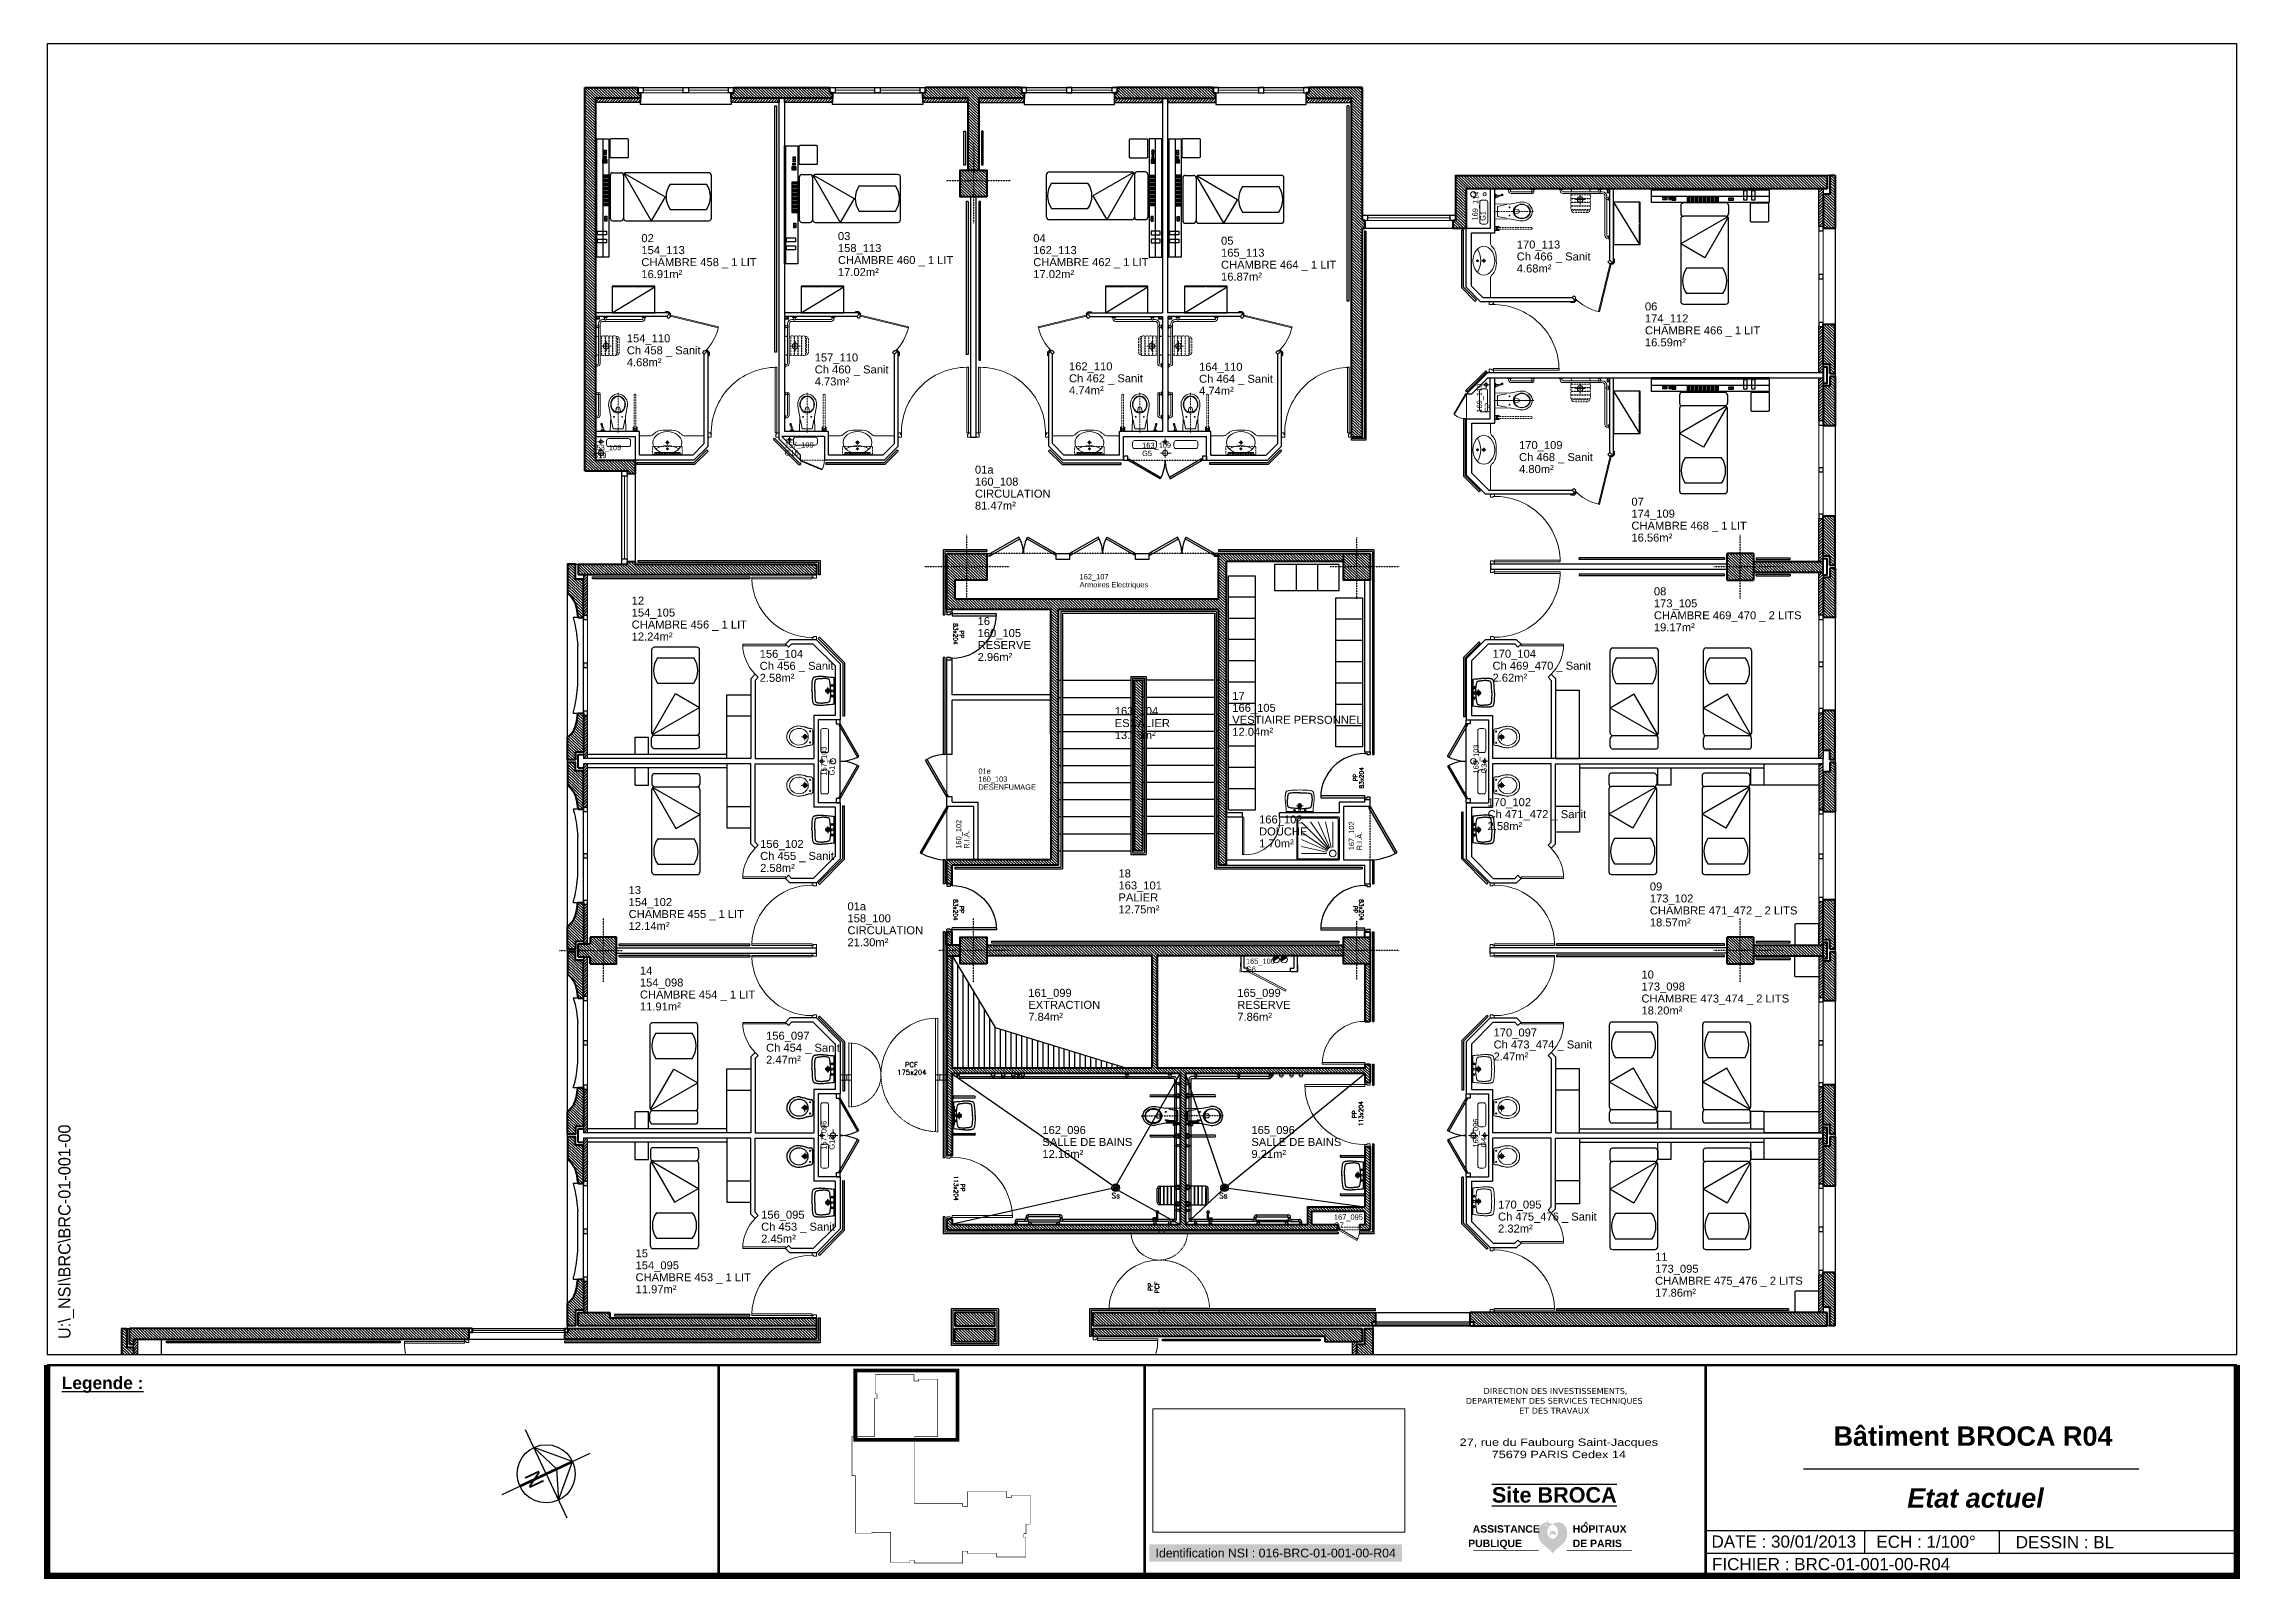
# Paper-space layout 'A3_100°_A' of a CAD drawing. Header units: metres, sheet in millimetres. Extents: x -1 to 412, y 0 to 288.
# The model-space entities are those that its viewports show. They can reach past a viewport. Long polylines and large blocks are cut down to what shows.
import ezdxf
from ezdxf.enums import TextEntityAlignment as Align

# ---------------------------------------------------------------- set-up
doc = ezdxf.new("R2010")
doc.units = ezdxf.units.M
doc.header["$LTSCALE"] = 0.6
doc.header["$MEASUREMENT"] = 0
for name, pattern in [('CACHE', [9.525, 6.35, -3.175]), ('CACHÉ', [0.25, 0.125, -0.125]), ('CONTINU', [0]), ('HIDDEN2', [0.1875, 0.125, -0.0625])]:
    doc.linetypes.add(name, pattern=pattern)
doc.layers.get('0').update_dxf_attribs({"linetype": 'CONTINUOUS'})
for name, color, linetype in [('001axes', 1, 'CONTINUOUS'), ('006 sanitaire', 5, 'CONTINUOUS'), ('009 main courante', 181, 'CONTINUOUS'), ('00_Fmult', 7, 'CONTINUOUS'), ('400 Lits', 150, 'CONTINUOUS'), ('A_ACCÈS', 7, 'CONTINUOUS'), ('A_AGENC', 204, 'CONTINUOUS'), ('A_EQMP', 142, 'CONTINUOUS'), ('A_Etiqu_Gaine', 8, 'CONTINUOUS'), ('A_Etiqu_Gaine_ancien', 8, 'CONTINUOUS'), ('A_Etiqu_Gaine_code', 8, 'CONTINUOUS'), ('A_Etiqu_Local', 8, 'CONTINUOUS'), ('A_Etiqu_Local_ancien', 8, 'CONTINUOUS'), ('A_HACH_CLOIS', 7, 'CONTINU'), ('A_HACH_STRUC', 7, 'CONTINUOUS'), ('A_MUR_CLOIS', 8, 'CONTINU'), ('A_MURS_ALÈG', 7, 'CONTINU'), ('Logo', 7, 'CONTINU'), ("Protection d'angle", 7, 'CONTINUOUS')]:
    doc.layers.add(name, color=color, linetype=linetype)
for name, color, linetype, lineweight in [('A_CHASS', 4, 'CONTINU', 0), ('A_MURS_CLOI', 7, 'CONTINU', 20), ('A_MURS_STRU', 7, 'CONTINU', 40), ('A_PORT', 8, 'CONTINUOUS', 0), ('A_PORTE', 8, 'CONTINU', 0), ('A_SANI', 5, 'CONTINU', 0), ('CONTOUR', 54, 'CONTINUOUS', 30)]:
    doc.layers.add(name, color=color, linetype=linetype, lineweight=lineweight)
doc.styles.add('ANN', font='ARIALN.TTF', dxfattribs={"width": 1.5, "height": 0.1})
doc.styles.add('ARIAL', font='arial.ttf')
doc.styles.add('Attribut', font='arial.ttf')
doc.styles.add('ROMANS', font='ROMANS')
doc.styles.add('ROMANS8', font='romans8', dxfattribs={"height": 10})
doc.styles.add('STYLE1', font='arial.ttf', dxfattribs={"height": 0.5})

psp = doc.layouts.new('A3_100°_A')

# ---------------------------------------------------------------- texts
at = {"layer": '00_Fmult', "style": 'STYLE1'}
for s, p in [('DATE : 30/01/2013', (312.6, 7.27)), ('ECH : 1/100°', (343.56, 7.24)), ('DESSIN : BL', (369.73, 7.16)), ('FICHIER : BRC-01-001-00-R04 ', (312.69, 3.03))]:
    psp.add_text(s, height=2.2861, dxfattribs=at).set_placement(p, align=Align.MIDDLE_LEFT)
at = {"layer": '00_Fmult', "insert": (2.16, 45.3), "char_height": 2.2861, "width": 56.0053, "attachment_point": 1, "rotation": 90}
psp.add_mtext('U:\\\\_NSI\\\\BRC\\\\BRC-01-001-00', dxfattribs=at)
at = {"layer": '00_Fmult', "attachment_point": 8}
for s, insert, char_height, style in [('{\\fArial|b1|i0|c0|p34;\\LLegende :}', (10.48, 35.19), 2.3224, 'STYLE1'), ('\\pxi-1.4609;{\\fVerdana|b0|i0|c0|p34;\\C5; DIRECTION DES INVESTISSEMENTS,\\PDEPARTEMENT DES SERVICES TECHNIQUES \\PET DES TRAVAUX}', (283.87, 31.27), 1.1059, 'ANN'), ('{\\fArial|b1|i0|c0|p34;Bâtiment BROCA R04}', (361.71, 25.21), 3.6288, 'STYLE1'), ('{\\C5;27, rue du Faubourg Saint-Jacques\\P75679 PARIS Cedex 14}', (283.93, 22.91), 1.3824, 'ANN'), ('{\\fArial|b1|i0|c0|p34;\\L\\OSite BROCA}', (283.08, 14.54), 2.903, 'STYLE1'), ('{\\fArial|b1|i1|c0|p34;\\C5;Etat actuel}', (362.17, 13.59), 3.6288, 'STYLE1')]:
    psp.add_mtext(s, dxfattribs=dict(at, insert=insert, char_height=char_height, style=style))
at = {"layer": '00_Fmult', "insert": (230.76, 4.27), "char_height": 1.6508, "attachment_point": 8, "style": 'STYLE1', "bg_fill": 1, "box_fill_scale": 1.5, "bg_fill_color": 51, "bg_fill_transparency": 0}
psp.add_mtext('{\\C194;Identification NSI : 016-BRC-01-001-00-R04\\C6; }', dxfattribs=at)

msp = doc.modelspace()

# ---------------------------------------------------------------- texts
at = {"layer": '006 sanitaire', "color": 8, "linetype": 'Continuous', "style": 'ROMANS'}
for p in [(162.472, 95.091), (164.493, 95.091)]:
    msp.add_text('Ss', height=0.1, dxfattribs=at).set_placement(p, align=Align.CENTER)

# ---------------------------------------------------------------- blocks, each defined once
blk = doc.blocks.new('Rosev_2')
for p, q in [((0, 0), (-0.487, 1.205)), ((-0.292, 0.723), (-0.723, -0.292)), ((-0.285, -0.115), (-0.292, 0.723)), ((1.205, 0.487), (-1.205, -0.487)), ((0.715, 0.311), (-0.712, -0.265)), ((0.731, 0.273), (-0.696, -0.304)), ((0, 0), (0.487, -1.205)), ((-0.723, -0.292), (0.292, -0.723)), ((0.292, -0.723), (-0.285, -0.115))]:
    blk.add_line(p, q)
blk.add_circle((0, 0), 0.78)
at = {"style": 'ARIAL'}
blk.add_text('N', height=0.416, rotation=112, dxfattribs=at).set_placement((0.516, 0.208), align=Align.CENTER)
blk = doc.blocks.new('Logo_AP-HP_2010')
h = blk.add_hatch(color=5)
h.dxf.hatch_style = 1
h.paths.add_polyline_path([(15.26, 3.54, 0.087951), (15.2, 3.58, 0.077698), (15.12, 3.61, 0.03026), (14.91, 3.63, 0.064219), (14.74, 3.62, 0.053297), (14.54, 3.55, -0.035265), (14.4, 3.73, -0.035265), (14.29, 3.92, -0.038017), (14.19, 4.15, -0.033638), (14.14, 4.36, -0.047979), (14.34, 4.58, -0.080912), (14.54, 4.71, -0.061688), (14.85, 4.8, 0.082171), (14.42, 5.12, 0.104414), (14.01, 5.23, 0.004443), (13.97, 5.23, -0.052513), (13.99, 5.44, -0.052513), (14.05, 5.65, -0.024915), (14.09, 5.74, -0.024915), (14.14, 5.82), (14.03, 5.79, 0.023369), (13.99, 5.71, 0.023369), (13.95, 5.63, 0.05238), (13.9, 5.44, 0.05238), (13.89, 5.23, 0.051008), (13.42, 5.19, 0.090273), (13.04, 5.04, 0.070397), (12.64, 4.71, 0.074613), (12.38, 4.31, 0.054663), (12.18, 3.74, 0.057344), (12.13, 3.17, 0.038155), (12.18, 2.55, 0.062487), (12.29, 2.19, 0.038104), (12.54, 1.73, 0.051084), (12.78, 1.42, 0.010974), (13.14, 1.07, 0.010897), (13.51, 0.73, 0.014069), (13.83, 0.47, -0.009376), (14.31, 0.09, -0.043401), (14.53, -0.13, -0.022183), (14.9, -0.61, -0.022183), (15.26, -0.12, -0.043401), (15.47, 0.1, -0.009376), (15.94, 0.49, 0.014069), (16.26, 0.75, 0.010897), (16.62, 1.1, 0.010974), (16.98, 1.46, 0.051084), (17.21, 1.77, 0.038104), (17.45, 2.24, 0.062487), (17.56, 2.6, 0.038155), (17.6, 3.21, 0.057344), (17.53, 3.78, 0.054663), (17.33, 4.35, 0.074613), (17.05, 4.75, 0.070397), (16.66, 5.07, 0.090273), (16.26, 5.22, 0.064201), (15.68, 5.25, 0.104414), (15.27, 5.13, 0.082171), (14.85, 4.8, -0.061688), (15.15, 4.72, -0.080912), (15.36, 4.59, -0.051096), (15.58, 4.36, -0.052273), (15.74, 4.09, -0.097488), (15.87, 3.59, -0.091605), (15.81, 3.04, -0.052863), (15.68, 2.74, -0.047118), (15.47, 2.45, -0.087865), (15.24, 2.26, -0.067468), (14.88, 2.11, -0.067468), (14.52, 2.25, -0.087865), (14.28, 2.43, -0.047118), (14.07, 2.72, -0.052863), (13.93, 3.02, -0.091605), (13.85, 3.57, -0.097488), (13.97, 4.07, -0.037175), (14.08, 4.27, 0.028309), (14.14, 4.06, 0.028309), (14.22, 3.87, 0.032302), (14.35, 3.66, 0.032302), (14.5, 3.47, 0.048008), (14.4, 3.33, 0.048008), (14.34, 3.17, 0.065182), (14.3, 2.94, 0.065182), (14.32, 2.7, 0.05645), (14.42, 2.76, 0.009836), (14.44, 2.78), (14.52, 2.85, 0.112168), (14.62, 3.07, 0.115868), (14.62, 3.31, 0.064855), (14.8, 3.12, 0.064855), (15.02, 2.99, 0.065591), (15.27, 2.92, 0.065591), (15.54, 2.91, 0.07043), (15.49, 3.17, 0.082203), (15.39, 3.37, 0.028832)])
h.paths.add_polyline_path([(13.55, 4.72, -1), (13.78, 4.72, -1)], flags=16)
at = {"color": 5, "const_width": 0.122}
for points in [[(12.27, 0), (0, 0)], [(29.78, 0), (17.51, 0)]]:
    blk.add_lwpolyline(points, dxfattribs=at)
at = {"color": 5, "char_height": 1.4, "attachment_point": 1, "style": 'ARIAL'}
for s, width, insert in [('\\pxqd;{\\fArial|b1|i0|c0|p34;ASSISTANCE}', 10.3743, (-0.15, 4.72)), ('\\pxqd;{\\fArial|b1|i0|c0|p34;HOPITAUX}', 12.471, (18.64, 4.72)), ('\\pxqd;{\\fArial|b1|i0|c0|p34;PUBLIQUE}', 12.2862, (-0.99, 2)), ('\\pxqd;{\\fArial|b1|i0|c0|p34;DE PARIS}', 12.471, (18.64, 2))]:
    blk.add_mtext_dynamic_manual_height_columns(s, width=width, gutter_width=20, heights=[0], dxfattribs=dict(at, insert=insert))
at = {"insert": (20.7, 5.36), "char_height": 1, "width": 5.387, "attachment_point": 1, "style": 'ARIAL'}
blk.add_mtext('{\\fArial|b1|i0|c0|p34;\\C5;^ }', dxfattribs=at)
blk = doc.blocks.new('LOGAPHP_2010')
blk.add_blockref('Logo_AP-HP_2010', (-259.22, -180.76))
blk = doc.blocks.new("Protection d'angle")
at = {"layer": "Protection d'angle", "color": 7}
blk.add_lwpolyline([(-0.007, 0.352, 0, 0, 0), (-0.007, 0.153, 0, 0, 0), (0, 0.153, 0, 0, 0), (0, 0.142, 0, 0, 0), (-0.007, 0.142, 0, 0, 0), (-0.007, 0.037, 0, 0, 0), (0.004, 0.007, 0, 0, -0.490349), (0.006, -0.006, 0, 0, -0.490349), (-0.007, -0.004, 0, 0, 0), (-0.037, 0.007, 0, 0, 0), (-0.142, 0.007, 0, 0, 0), (-0.142, 0, 0, 0, 0), (-0.153, 0, 0, 0, 0), (-0.153, 0.007, 0, 0, 0), (-0.352, 0.007, 0.01, 0.01, 0), (-0.358, 0.007, 0.01, 0.01, 1), (-0.358, -0.002, 0.01, 0.01, 0), (-0.019, -0.016, 0.01, 0.01, 0.413602), (0.016, -0.016, 0.01, 0.01, 0.414214), (0.016, 0.019, 0.01, 0.01, 0), (0.002, 0.358, 0.01, 0.01, 1), (-0.007, 0.358, 0.01, 0.01, 0), (-0.007, 0.352, 0, 0, 0)], format="xyseb", dxfattribs=at)
blk = doc.blocks.new('A_Etiqu_Local')
at = {"style": 'Attribut', "flags": 1}
for tag, p in [('CODE_HOPITAL', (-0.446, 1.632)), ('CODE_SITE', (-0.446, 1.407)), ('CODE_BATIMENT', (-0.446, 1.182)), ('CODE_SECTEUR', (-0.446, 0.957)), ('CODE_ETAGE', (-0.446, 0.732)), ('NOM_NORMALISE', (-0.446, -0.843)), ('SECTEUR_ACTIVITE', (-0.446, -1.068)), ('SOUS_SECTEUR_ACTIVITE', (-0.446, -1.293)), ('VOLUME', (-0.446, -1.518)), ('SERVICE', (-0.446, -1.743)), ('CODE_UG', (-0.446, -1.968)), ('CODE_UA', (-0.446, -2.193)), ('CODE_POLE', (-0.446, -2.418)), ('OCCUPANT_EXTERNE', (-0.446, -2.643)), ('DISPONIBILITE', (-0.446, -2.868)), ('ACCES_HANDICAPES', (-0.446, -3.093)), ('NATURE_SOL', (-0.446, -3.318)), ('AMIANTE', (-0.446, -3.768)), ('RISQUE_LABORATOIRE', (-0.446, -3.543))]:
    blk.add_attdef(tag, p, '', height=0.15, dxfattribs=at)
at = {"layer": 'A_Etiqu_Local', "style": 'Attribut'}
for tag, p in [('CODE_PIECE', (-0.446, 0.282)), ('NOM_USAGE', (-0.446, 0.057)), ('SURFACE', (-0.446, -0.168))]:
    blk.add_attdef(tag, p, '', height=0.15, dxfattribs=at)
at = {"layer": 'A_Etiqu_Local_ancien', "style": 'Attribut'}
blk.add_attdef('CODE_PIECE_ANCIEN', (-0.446, 0.507), '', height=0.15, dxfattribs=at)
blk = doc.blocks.new('A_Etiqu_Gaine')
at = {"style": 'Attribut', "flags": 1}
for tag, p in [('CODE_HOPITAL', (-0.432, 0.865)), ('CODE_SITE', (-0.432, 0.715)), ('CODE_BATIMENT', (-0.432, 0.565)), ('CODE_SECTEUR', (-0.432, 0.415)), ('CODE_ETAGE', (-0.432, 0.265)), ('SECTEUR_ACTIVITE', (-0.432, -0.485)), ('NOM_NORMALISE', (-0.432, -0.335)), ('SOUS_SECTEUR_ACTIVITE', (-0.432, -0.635)), ('SURFACE', (-0.432, -0.785)), ('AMIANTE', (-0.432, -1.235)), ('CODE_UG', (-0.432, -0.935)), ('CODE_POLE', (-0.432, -1.085))]:
    blk.add_attdef(tag, p, '', height=0.1, dxfattribs=at)
at = {"layer": 'A_Etiqu_Gaine', "style": 'Attribut'}
blk.add_attdef('NOM_USAGE', (-0.432, -0.185), '', height=0.1, dxfattribs=at)
at = {"layer": 'A_Etiqu_Gaine_ancien', "style": 'Attribut'}
blk.add_attdef('CODE_PIECE_ANCIEN', (-0.432, 0.115), '', height=0.1, dxfattribs=at)
at = {"layer": 'A_Etiqu_Gaine_code', "style": 'Attribut'}
blk.add_attdef('CODE_PIECE', (-0.432, -0.035), '', height=0.1, dxfattribs=at)
blk = doc.blocks.new('BROCA4-G885')
at = {"layer": '006 sanitaire', "linetype": 'Continuous'}
for points in [[(20.977751, 56.957928), (20.933792, 56.960894), (20.89656, 56.963823), (20.865444, 56.966733), (20.839831, 56.969644), (20.819113, 56.972575), (20.802677, 56.975545), (20.789913, 56.978573), (20.78021, 56.981678), (20.772957, 56.984879), (20.767544, 56.988195), (20.767544, 56.988195), (20.765344, 56.989906), (20.76342, 56.991678), (20.761743, 56.993537), (20.760281, 56.99551), (20.759005, 56.997624), (20.757884, 56.999906), (20.756887, 57.002382), (20.755984, 57.00508), (20.755145, 57.008026), (20.754339, 57.011247), (20.754339, 57.011247), (20.752748, 57.018559), (20.751194, 57.026913), (20.749699, 57.036146), (20.748291, 57.046092), (20.746993, 57.056587), (20.745831, 57.067466), (20.744829, 57.078565), (20.744014, 57.089718), (20.743409, 57.100761), (20.74304, 57.11153)], [(20.974394, 56.957928), (21.018356, 56.960894), (21.055591, 56.963823), (21.086709, 56.966733), (21.112322, 56.969644), (21.13304, 56.972575), (21.149476, 56.975545), (21.162239, 56.978573), (21.171941, 56.981678), (21.179193, 56.984879), (21.184607, 56.988195), (21.184607, 56.988195), (21.186807, 56.989906), (21.188731, 56.991678), (21.190409, 56.993537), (21.19187, 56.99551), (21.193147, 56.997624), (21.194269, 56.999906), (21.195267, 57.002382), (21.19617, 57.00508), (21.19701, 57.008026), (21.197817, 57.011247), (21.197817, 57.011247), (21.199409, 57.018561), (21.200965, 57.026931), (21.20246, 57.036205), (21.203871, 57.046232), (21.205172, 57.05686), (21.206339, 57.067937), (21.207346, 57.079313), (21.20817, 57.090835), (21.208784, 57.102352), (21.209166, 57.113712)]]:
    blk.add_lwpolyline(points, dxfattribs=at)
blk = doc.blocks.new('BROCA4-G886')
at = {"layer": '006 sanitaire', "linetype": 'Continuous'}
for points in [[(20.977751, 57.25996), (20.933792, 57.259568), (20.89656, 57.2587), (20.865444, 57.257394), (20.839831, 57.255689), (20.819113, 57.253621), (20.802677, 57.25123), (20.789913, 57.248553), (20.78021, 57.245628), (20.772957, 57.242494), (20.767544, 57.239187), (20.767544, 57.239187), (20.765344, 57.237476), (20.76342, 57.235704), (20.761743, 57.233845), (20.760281, 57.231872), (20.759005, 57.229758), (20.757884, 57.227477), (20.756887, 57.225001), (20.755984, 57.222303), (20.755145, 57.219357), (20.754339, 57.216136), (20.754339, 57.216136), (20.752748, 57.208825), (20.751194, 57.20047), (20.749699, 57.191237), (20.748291, 57.18129), (20.746993, 57.170794), (20.745831, 57.159915), (20.744829, 57.148815), (20.744014, 57.137661), (20.743409, 57.126618), (20.74304, 57.115849)], [(20.974394, 57.25996), (21.018356, 57.259568), (21.055591, 57.2587), (21.086709, 57.257394), (21.112322, 57.255689), (21.13304, 57.253621), (21.149476, 57.25123), (21.162239, 57.248553), (21.171941, 57.245628), (21.179193, 57.242494), (21.184607, 57.239187), (21.184607, 57.239187), (21.186807, 57.237476), (21.188731, 57.235704), (21.190409, 57.233845), (21.19187, 57.231872), (21.193147, 57.229758), (21.194269, 57.227477), (21.195267, 57.225001), (21.19617, 57.222303), (21.19701, 57.219357), (21.197817, 57.216136), (21.197817, 57.216136), (21.199409, 57.208823), (21.200965, 57.200453), (21.20246, 57.191178), (21.203871, 57.18115), (21.205172, 57.170522), (21.206339, 57.159443), (21.207346, 57.148067), (21.20817, 57.136544), (21.208784, 57.125027), (21.209166, 57.113667)]]:
    blk.add_lwpolyline(points, dxfattribs=at)
blk = doc.blocks.new('P80bt10')
for p, q in [((0.035, 0.93), (0.035, 0.1)), ((0.075, 0.929), (0.075, 0.1)), ((0, 0.1), (0, 0)), ((0, 0.1), (0.035, 0.1)), ((0, 0), (0.05, 0)), ((0.035, 0.1), (0.075, 0.1)), ((0.035, 0.1), (0.035, 0.06)), ((0.035, 0.06), (0.05, 0.06)), ((0.05, 0.06), (0.05, 0)), ((0.865, 0.06), (0.85, 0.06)), ((0.85, 0.06), (0.85, 0)), ((0.9, 0), (0.85, 0)), ((0.865, 0.1), (0.865, 0.06)), ((0.9, 0.1), (0.865, 0.1)), ((0.9, 0.1), (0.9, 0))]:
    blk.add_line(p, q)
blk.add_arc((0.035, 0.1), 0.83, 0, 90)
at = {"style": 'ROMANS8'}
for tag, p in [('DEF', (0.416, 0.239)), ('DIM', (0.409, 0.124))]:
    blk.add_attdef(tag, text='', height=0.08, dxfattribs=at).set_placement(p, align=Align.CENTER)
blk = doc.blocks.new('BATI-10')
for p, q in [((0, 0.1), (0, 0)), ((0, 0.1), (0.035, 0.1)), ((0, 0), (0.05, 0)), ((0.035, 0.1), (0.035, 0.06)), ((0.035, 0.06), (0.05, 0.06)), ((0.05, 0.06), (0.05, 0))]:
    blk.add_line(p, q)
blk = doc.blocks.new('P110bt10')
for p, q in [((0.035, 1.23), (0.035, 0.1)), ((0.075, 1.229), (0.075, 0.1)), ((0.035, 0.1), (0.075, 0.1))]:
    blk.add_line(p, q)
blk.add_arc((0.035, 0.1), 1.13, 0, 90)
blk.add_blockref('BATI-10', (0, 0))
at = {"xscale": -1}
blk.add_blockref('BATI-10', (1.2, 0), dxfattribs=at)
at = {"style": 'ROMANS8'}
for tag, p in [('DEF', (0.595, 0.256)), ('DIM', (0.586, 0.134))]:
    blk.add_attdef(tag, text='', height=0.08, dxfattribs=at).set_placement(p, align=Align.CENTER)
blk = doc.blocks.new('A$C26E73A60')
at = {"layer": '006 sanitaire', "linetype": 'Continuous'}
for p, q in [((0.004, 0.401), (0.006, 0.431)), ((0.006, 0.431), (0.009, 0.456)), ((0.009, 0.456), (0.012, 0.475)), ((0.012, 0.475), (0.015, 0.49)), ((0.015, 0.49), (0.019, 0.501)), ((0.019, 0.501), (0.023, 0.51)), ((0.023, 0.51), (0.028, 0.517)), ((0.028, 0.517), (0.03, 0.519)), ((0.03, 0.519), (0.033, 0.522)), ((0.033, 0.522), (0.035, 0.524)), ((0.035, 0.524), (0.038, 0.526)), ((0.038, 0.526), (0.041, 0.528)), ((0.041, 0.528), (0.045, 0.529)), ((0.045, 0.529), (0.048, 0.53)), ((0.048, 0.53), (0.052, 0.532)), ((0.052, 0.532), (0.057, 0.533)), ((0.055, 0.407), (0.057, 0.428)), ((0.057, 0.533), (0.062, 0.534)), ((0.057, 0.428), (0.06, 0.445)), ((0.06, 0.445), (0.062, 0.457)), ((0.062, 0.534), (0.067, 0.535)), ((0.062, 0.457), (0.065, 0.467)), ((0.065, 0.467), (0.068, 0.474)), ((0.067, 0.535), (0.073, 0.536)), ((0.068, 0.474), (0.072, 0.48)), ((0.072, 0.48), (0.073, 0.482)), ((0.073, 0.536), (0.079, 0.537)), ((0.073, 0.482), (0.075, 0.484)), ((0.075, 0.484), (0.077, 0.486)), ((0.077, 0.486), (0.079, 0.487)), ((0.079, 0.537), (0.085, 0.538)), ((0.079, 0.487), (0.081, 0.488)), ((0.081, 0.488), (0.083, 0.489)), ((0.083, 0.489), (0.086, 0.49)), ((0.085, 0.538), (0.091, 0.539)), ((0.086, 0.49), (0.088, 0.491)), ((0.088, 0.491), (0.091, 0.492)), ((0.091, 0.539), (0.098, 0.539)), ((0.091, 0.492), (0.095, 0.493)), ((0.095, 0.493), (0.102, 0.495)), ((0.098, 0.539), (0.105, 0.54)), ((0.102, 0.495), (0.11, 0.496)), ((0.105, 0.54), (0.111, 0.541)), ((0.11, 0.496), (0.12, 0.498)), ((0.111, 0.541), (0.117, 0.542)), ((0.117, 0.542), (0.124, 0.542)), ((0.12, 0.498), (0.13, 0.499)), ((0.124, 0.542), (0.13, 0.543)), ((0.13, 0.543), (0.135, 0.543)), ((0.13, 0.499), (0.14, 0.5)), ((0.135, 0.543), (0.141, 0.543)), ((0.14, 0.5), (0.151, 0.501)), ((0.141, 0.543), (0.146, 0.543)), ((0.146, 0.543), (0.152, 0.544)), ((0.151, 0.501), (0.162, 0.502)), ((0.152, 0.544), (0.158, 0.544)), ((0.158, 0.544), (0.164, 0.543)), ((0.162, 0.502), (0.173, 0.503)), ((0.164, 0.543), (0.17, 0.543)), ((0.17, 0.543), (0.177, 0.543)), ((0.173, 0.503), (0.184, 0.504)), ((0.177, 0.543), (0.185, 0.543)), ((0.184, 0.504), (0.195, 0.504)), ((0.185, 0.543), (0.201, 0.542)), ((0.21, 0.504), (0.199, 0.504)), ((0.201, 0.542), (0.219, 0.54)), ((0.221, 0.503), (0.21, 0.504)), ((0.219, 0.54), (0.24, 0.538)), ((0.232, 0.502), (0.221, 0.503)), ((0.243, 0.501), (0.232, 0.502)), ((0.24, 0.538), (0.263, 0.536)), ((0.254, 0.5), (0.243, 0.501)), ((0.265, 0.499), (0.254, 0.5)), ((0.263, 0.536), (0.287, 0.534)), ((0.275, 0.498), (0.265, 0.499)), ((0.284, 0.496), (0.275, 0.498)), ((0.292, 0.495), (0.284, 0.496)), ((0.287, 0.534), (0.313, 0.531)), ((0.3, 0.493), (0.292, 0.495)), ((0.303, 0.492), (0.3, 0.493)), ((0.306, 0.491), (0.303, 0.492)), ((0.308, 0.49), (0.306, 0.491)), ((0.311, 0.489), (0.308, 0.49)), ((0.313, 0.488), (0.311, 0.489)), ((0.313, 0.531), (0.341, 0.528)), ((0.315, 0.487), (0.313, 0.488)), ((0.317, 0.486), (0.315, 0.487)), ((0.319, 0.484), (0.317, 0.486)), ((0.321, 0.482), (0.319, 0.484)), ((0.323, 0.48), (0.321, 0.482)), ((0.326, 0.474), (0.323, 0.48)), ((0.329, 0.467), (0.326, 0.474)), ((0.332, 0.457), (0.329, 0.467)), ((0.335, 0.445), (0.332, 0.457)), ((0.338, 0.428), (0.335, 0.445)), ((0.341, 0.407), (0.338, 0.428)), ((0.341, 0.528), (0.37, 0.526)), ((0.37, 0.526), (0.4, 0.523)), ((0.4, 0.523), (0.432, 0.519)), ((0.407, 0.519), (0.407, 0.024)), ((0.432, 0.519), (0.432, 0.024)), ((0, 0.27), (0.001, 0.321)), ((0, 0.274), (0.001, 0.222)), ((0.001, 0.321), (0.002, 0.365)), ((0.001, 0.222), (0.002, 0.179)), ((0.002, 0.365), (0.004, 0.401)), ((0.002, 0.179), (0.004, 0.142)), ((0.004, 0.142), (0.006, 0.112)), ((0.006, 0.112), (0.009, 0.088)), ((0.009, 0.088), (0.012, 0.069)), ((0.012, 0.069), (0.015, 0.054)), ((0.015, 0.054), (0.019, 0.042)), ((0.019, 0.042), (0.023, 0.033)), ((0.023, 0.033), (0.028, 0.027)), ((0.028, 0.027), (0.03, 0.024)), ((0.03, 0.024), (0.033, 0.022)), ((0.033, 0.022), (0.035, 0.02)), ((0.035, 0.02), (0.038, 0.018)), ((0.038, 0.018), (0.041, 0.016)), ((0.041, 0.016), (0.045, 0.014)), ((0.045, 0.014), (0.048, 0.013)), ((0.048, 0.013), (0.052, 0.012)), ((0.051, 0.314), (0.052, 0.351)), ((0.051, 0.27), (0.051, 0.314)), ((0.051, 0.273), (0.051, 0.229)), ((0.051, 0.229), (0.052, 0.192)), ((0.052, 0.351), (0.053, 0.382)), ((0.052, 0.192), (0.053, 0.161)), ((0.052, 0.012), (0.057, 0.011)), ((0.053, 0.382), (0.055, 0.407)), ((0.053, 0.161), (0.055, 0.135)), ((0.055, 0.135), (0.057, 0.114)), ((0.057, 0.114), (0.06, 0.098)), ((0.057, 0.011), (0.062, 0.01)), ((0.06, 0.098), (0.062, 0.085)), ((0.062, 0.085), (0.065, 0.075)), ((0.062, 0.01), (0.067, 0.009)), ((0.065, 0.075), (0.068, 0.068)), ((0.067, 0.009), (0.073, 0.008)), ((0.068, 0.068), (0.072, 0.063)), ((0.072, 0.063), (0.073, 0.061)), ((0.073, 0.061), (0.075, 0.059)), ((0.073, 0.008), (0.079, 0.007)), ((0.075, 0.059), (0.077, 0.057)), ((0.077, 0.057), (0.079, 0.055)), ((0.079, 0.055), (0.081, 0.054)), ((0.079, 0.007), (0.085, 0.006)), ((0.081, 0.054), (0.083, 0.053)), ((0.083, 0.053), (0.086, 0.052)), ((0.085, 0.006), (0.091, 0.005)), ((0.086, 0.052), (0.088, 0.051)), ((0.088, 0.051), (0.091, 0.05)), ((0.091, 0.05), (0.095, 0.05)), ((0.091, 0.005), (0.098, 0.004)), ((0.095, 0.05), (0.102, 0.048)), ((0.098, 0.004), (0.105, 0.003)), ((0.102, 0.048), (0.11, 0.046)), ((0.105, 0.003), (0.111, 0.003)), ((0.11, 0.046), (0.12, 0.045)), ((0.111, 0.003), (0.117, 0.002)), ((0.117, 0.002), (0.124, 0.001)), ((0.12, 0.045), (0.13, 0.043)), ((0.124, 0.001), (0.13, 0.001)), ((0.13, 0.043), (0.14, 0.042)), ((0.13, 0.001), (0.135, 0.001)), ((0.135, 0.001), (0.141, 0)), ((0.14, 0.042), (0.151, 0.041)), ((0.141, 0), (0.146, 0)), ((0.146, 0), (0.152, 0)), ((0.151, 0.041), (0.163, 0.04)), ((0.152, 0), (0.158, 0)), ((0.158, 0), (0.164, 0)), ((0.163, 0.04), (0.174, 0.039)), ((0.164, 0), (0.17, 0)), ((0.17, 0), (0.177, 0.001)), ((0.174, 0.039), (0.186, 0.039)), ((0.177, 0.001), (0.185, 0.001)), ((0.185, 0.001), (0.201, 0.002)), ((0.186, 0.039), (0.197, 0.038)), ((0.208, 0.039), (0.197, 0.038)), ((0.201, 0.002), (0.219, 0.003)), ((0.22, 0.039), (0.208, 0.039)), ((0.219, 0.003), (0.24, 0.005)), ((0.231, 0.04), (0.22, 0.039)), ((0.243, 0.041), (0.231, 0.04)), ((0.24, 0.005), (0.263, 0.007)), ((0.254, 0.042), (0.243, 0.041)), ((0.298, 0.27), (0.247, 0.27)), ((0.265, 0.043), (0.254, 0.042)), ((0.263, 0.007), (0.287, 0.01)), ((0.275, 0.045), (0.265, 0.043)), ((0.284, 0.046), (0.275, 0.045)), ((0.292, 0.048), (0.284, 0.046)), ((0.287, 0.01), (0.313, 0.012)), ((0.3, 0.05), (0.292, 0.048)), ((0.298, 0.27), (0.298, 0.333)), ((0.298, 0.27), (0.298, 0.207)), ((0.298, 0.27), (0.349, 0.27)), ((0.303, 0.05), (0.3, 0.05)), ((0.306, 0.051), (0.303, 0.05)), ((0.308, 0.052), (0.306, 0.051)), ((0.311, 0.053), (0.308, 0.052)), ((0.313, 0.054), (0.311, 0.053)), ((0.315, 0.055), (0.313, 0.054)), ((0.313, 0.012), (0.341, 0.015)), ((0.317, 0.057), (0.315, 0.055)), ((0.319, 0.059), (0.317, 0.057)), ((0.321, 0.061), (0.319, 0.059)), ((0.323, 0.063), (0.321, 0.061)), ((0.326, 0.068), (0.323, 0.063)), ((0.329, 0.075), (0.326, 0.068)), ((0.332, 0.085), (0.329, 0.075)), ((0.335, 0.098), (0.332, 0.085)), ((0.338, 0.114), (0.335, 0.098)), ((0.341, 0.135), (0.338, 0.114)), ((0.344, 0.382), (0.341, 0.407)), ((0.344, 0.161), (0.341, 0.135)), ((0.341, 0.015), (0.37, 0.018)), ((0.347, 0.351), (0.344, 0.382)), ((0.347, 0.192), (0.344, 0.161)), ((0.35, 0.314), (0.347, 0.351)), ((0.35, 0.229), (0.347, 0.192)), ((0.353, 0.27), (0.35, 0.314)), ((0.353, 0.273), (0.35, 0.229)), ((0.37, 0.018), (0.4, 0.021)), ((0.4, 0.021), (0.432, 0.024))]:
    blk.add_line(p, q, dxfattribs=at)
for centre, radius in [((0.298, 0.27), 0.0387), ((0.298, 0.27), 0.0274), ((0.38, 0.27), 0.0204), ((0.38, 0.369), 0.0189), ((0.38, 0.17), 0.0189), ((0.38, 0.369), 0.0144), ((0.38, 0.17), 0.0144)]:
    blk.add_circle(centre, radius, dxfattribs=at)
blk = doc.blocks.new('-P175bt10')
at = {"layer": 'A_PORT', "linetype": 'Continuous'}
for p, q in [((0.041, 1.167), (0.041, 0.1)), ((0.087, 1.166), (0.087, 0.1)), ((1.662, 0.699), (1.662, 0.1)), ((1.709, 0.701), (1.709, 0.1)), ((0, 0.1), (0, 0)), ((0, 0.1), (0.041, 0.1)), ((0.041, 0.1), (0.087, 0.1)), ((0.041, 0.1), (0.041, 0.053)), ((0.041, -0.967), (0.041, 0.1)), ((0.087, -0.966), (0.087, 0.1)), ((1.662, 0.1), (1.709, 0.1)), ((1.662, -0.499), (1.662, 0.1)), ((1.709, 0.1), (1.709, 0.053)), ((1.75, 0.1), (1.709, 0.1)), ((1.709, -0.501), (1.709, 0.1)), ((1.75, 0.1), (1.75, 0))]:
    blk.add_line(p, q, dxfattribs=at)
at = {"layer": 'A_PORT'}
for p, q in [((0, 0), (0.087, 0)), ((1.75, 0), (1.662, 0))]:
    blk.add_line(p, q, dxfattribs=at)
at = {"layer": 'A_PORT', "linetype": 'Continuous'}
for centre, radius, start, end in [((0.041, 0.1), 1.067, 0, 90), ((1.709, 0.1), 0.601, 90, 180)]:
    blk.add_arc(centre, radius, start, end, dxfattribs=at)
at = {"layer": 'A_PORT', "linetype": 'CACHÉ'}
for centre, radius, start, end in [((0.041, 0.1), 1.067, 270, 0), ((1.709, 0.1), 0.601, 180, 270)]:
    blk.add_arc(centre, radius, start, end, dxfattribs=at)
at = {"layer": 'A_PORT', "linetype": 'Continuous', "style": 'ROMANS8'}
for tag, p in [('175X204', (0.527, 0.102)), ('PCF', (0.537, 0.245))]:
    blk.add_attdef(tag, text='', height=0.0933, dxfattribs=at).set_placement(p, align=Align.CENTER)

# ---------------------------------------------------------------- hatches: boundary and pattern name
at = {"layer": 'A_EQMP'}
h = msp.add_hatch(dxfattribs=at)
h.set_pattern_fill('ACAD_ISO02W100', color=8, scale=0.005, angle=270, style=0)
h.set_pattern_definition([(270, (153.283713, 117.387087), (-0.025, 5e-18), [0.06, -0.015])])
h.paths.add_polyline_path([(152.84, 113.728), (152.84, 114.298), (152.95, 114.298), (152.95, 113.728)])
h = msp.add_hatch(dxfattribs=at)
h.set_pattern_fill('ACAD_ISO02W100', color=8, scale=0.005, angle=270, style=0)
h.set_pattern_definition([(270, (162.765281, 117.386293), (0.025, 5e-18), [0.06, -0.015])])
h.paths.add_polyline_path([(163.209, 113.727), (163.209, 114.297), (163.099, 114.297), (163.099, 113.727)])
h = msp.add_hatch(dxfattribs=at)
h.set_pattern_fill('ACAD_ISO02W100', color=8, scale=0.005, angle=270, style=0)
h.set_pattern_definition([(270, (164.033488, 117.386293), (-0.025, 5e-18), [0.06, -0.015])])
h.paths.add_polyline_path([(163.589, 113.727), (163.589, 114.297), (163.699, 114.297), (163.699, 113.727)])
h = msp.add_hatch(dxfattribs=at)
h.set_pattern_fill('ACAD_ISO02W100', color=8, scale=0.005, angle=270, style=0)
h.set_pattern_definition([(270, (156.833712, 117.25997), (-0.025, 5e-18), [0.06, -0.015])])
h.paths.add_polyline_path([(156.39, 113.6), (156.39, 114.17), (156.5, 114.17), (156.5, 113.6)])
h = msp.add_hatch(dxfattribs=at)
h.set_pattern_fill('ACAD_ISO02W100', color=8, scale=0.005, angle=360, style=0)
h.set_pattern_definition([(360, (170.12117, 113.462016), (-3e-18, 0.025), [0.06, -0.015])])
h.paths.add_polyline_path([(173.781, 113.906), (173.211, 113.906), (173.211, 113.796), (173.781, 113.796)])
h = msp.add_hatch(dxfattribs=at)
h.set_pattern_fill('ACAD_ISO02W100', color=8, scale=0.005, angle=360, style=0)
h.set_pattern_definition([(360, (170.12117, 109.912046), (-3e-18, 0.025), [0.06, -0.015])])
h.paths.add_polyline_path([(173.781, 110.356), (173.211, 110.356), (173.211, 110.246), (173.781, 110.246)])
at = {"layer": 'A_HACH_CLOIS'}
h = msp.add_hatch(dxfattribs=at)
h.set_pattern_fill('ANSI31', color=8, scale=0.3, style=0)
h.set_pattern_definition([(45, (152.699533, 115.665665), (-0.0265165, 0.0265165), [])])
h.paths.add_polyline_path([(153.549, 115.746), (152.7, 115.746), (152.7, 115.666), (153.549, 115.666)])
h = msp.add_hatch(dxfattribs=at)
h.set_pattern_fill('ANSI31', color=8, scale=0.3, style=0)
h.set_pattern_definition([(45, (155.24932, 115.665665), (-0.0265165, 0.0265165), [])])
h.paths.add_polyline_path([(156.15, 115.746), (155.249, 115.746), (155.249, 115.666), (156.15, 115.666)])
h.paths.add_polyline_path([(157.15, 115.746), (156.25, 115.746), (156.25, 115.666), (157.15, 115.666)])
h = msp.add_hatch(dxfattribs=at)
h.set_pattern_fill('ANSI31', color=8, scale=0.3, style=0)
h.set_pattern_definition([(45, (158.850034, 115.665665), (-0.0265165, 0.0265165), [])])
h.paths.add_polyline_path([(159.7, 115.746), (158.85, 115.746), (158.85, 115.666), (159.7, 115.666)])
h.paths.add_polyline_path([(160.749, 115.746), (159.9, 115.746), (159.9, 115.666), (160.749, 115.666)])
h = msp.add_hatch(dxfattribs=at)
h.set_pattern_fill('ANSI31', color=8, scale=0.3, style=0)
h.set_pattern_definition([(45, (162.449025, 115.665665), (-0.0265165, 0.0265165), [])])
h.paths.add_polyline_path([(163.349, 115.746), (162.449, 115.746), (162.449, 115.666), (163.349, 115.666)])
h.paths.add_polyline_path([(164.35, 115.746), (163.45, 115.746), (163.45, 115.666), (164.35, 115.666)])
h = msp.add_hatch(dxfattribs=at)
h.set_pattern_fill('ANSI31', color=8, scale=0.3, style=0)
h.set_pattern_definition([(45, (166.04974, 115.665665), (-0.0265165, 0.0265165), [])])
h.paths.add_polyline_path([(166.9, 115.746), (166.05, 115.746), (166.05, 115.666), (166.9, 115.666)])
h = msp.add_hatch(dxfattribs=at)
h.set_pattern_fill('ANSI31', color=8, scale=0.3, style=0)
h.set_pattern_definition([(45, (175.674573, 113.33622), (-0.0265165, 0.0265165), [])])
h.paths.add_polyline_path([(175.755, 114.046), (175.675, 114.046), (175.675, 113.336), (175.755, 113.336)])
h = msp.add_hatch(dxfattribs=at)
h.set_pattern_fill('ANSI31', color=8, scale=0.3, style=0)
h.set_pattern_definition([(45, (175.674573, 107.046185), (-0.0265165, 0.0265165), [])])
h.paths.add_polyline_path([(175.755, 111.456), (175.675, 111.456), (175.675, 110.596), (175.755, 110.596), (175.755, 110.696)])
h.paths.add_polyline_path([(175.755, 110.346), (175.755, 110.496), (175.675, 110.496), (175.675, 109.686), (175.755, 109.686)])
h.paths.add_polyline_path([(175.755, 107.856), (175.675, 107.856), (175.675, 107.046), (175.755, 107.046)])
h = msp.add_hatch(dxfattribs=at)
h.set_pattern_fill('ANSI31', color=8, scale=0.3, style=0)
h.set_pattern_definition([(45, (175.674573, 106.03628), (-0.0265165, 0.0265165), [])])
h.paths.add_polyline_path([(175.755, 106.746), (175.755, 106.846), (175.675, 106.846), (175.675, 106.036), (175.755, 106.036)])
h = msp.add_hatch(dxfattribs=at)
h.set_pattern_fill('ANSI31', color=8, scale=0.3, style=0)
h.set_pattern_definition([(45, (152.47486, 103.346433), (-0.0265165, 0.0265165), [])])
h.paths.add_polyline_path([(152.555, 106.796), (152.475, 106.796), (152.475, 106.721), (152.475, 106.721), (152.475, 106.036), (152.555, 106.036)])
h.paths.add_polyline_path([(152.555, 104.156), (152.475, 104.156), (152.475, 103.346), (152.555, 103.346)])
h = msp.add_hatch(dxfattribs=at)
h.set_pattern_fill('ANSI31', color=8, scale=0.3, style=0)
h.set_pattern_definition([(45, (175.67458, 102.38656), (-0.0265165, 0.0265165), [])])
h.paths.add_polyline_path([(175.755, 104.206), (175.675, 104.206), (175.675, 103.347), (175.755, 103.347), (175.755, 103.496), (175.755, 103.496)])
h.paths.add_polyline_path([(175.755, 103.246), (175.675, 103.246), (175.675, 102.387), (175.755, 102.387)])
h = msp.add_hatch(dxfattribs=at)
h.set_pattern_fill('ANSI31', color=8, scale=0.3, style=0)
h.set_pattern_definition([(45, (152.47486, 99.871328), (-0.0265165, 0.0265165), [])])
h.paths.add_polyline_path([(152.555, 103.246), (152.475, 103.246), (152.475, 103.121), (152.475, 103.121), (152.475, 102.436), (152.555, 102.436)])
h.paths.add_polyline_path([(152.555, 100.604), (152.475, 100.604), (152.475, 99.921), (152.475, 99.871), (152.555, 99.871)])
h = msp.add_hatch(dxfattribs=at)
h.set_pattern_fill('ANSI31', color=8, scale=0.3, style=0)
h.set_pattern_definition([(45, (175.67491, 98.86145), (-0.0265165, 0.0265165), [])])
h.paths.add_polyline_path([(175.755, 100.656), (175.675, 100.656), (175.675, 99.846), (175.755, 99.846), (175.755, 99.896), (175.755, 99.946), (175.755, 99.946)])
h.paths.add_polyline_path([(175.755, 99.646), (175.675, 99.646), (175.675, 98.861), (175.755, 98.861)])
h = msp.add_hatch(dxfattribs=at)
h.set_pattern_fill('ANSI31', color=8, scale=0.3, style=0)
h.set_pattern_definition([(45, (152.47486, 98.88585), (-0.0265165, 0.0265165), [])])
h.paths.add_polyline_path([(152.555, 99.622), (152.475, 99.622), (152.475, 99.571), (152.475, 99.571), (152.475, 98.886), (152.555, 98.886)])
h = msp.add_hatch(dxfattribs=at)
h.set_pattern_fill('ANSI31', color=8, scale=0.3, style=0)
h.set_pattern_definition([(45, (152.474862, 95.411004), (-0.0265165, 0.0265165), [])])
h.paths.add_polyline_path([(152.555, 97.132), (152.475, 97.132), (152.475, 96.447), (152.475, 96.321), (152.555, 96.321)])
h.paths.add_polyline_path([(152.555, 96.221), (152.475, 96.221), (152.475, 95.411), (152.555, 95.411)])
h = msp.add_hatch(dxfattribs=at)
h.set_pattern_fill('ANSI31', color=8, scale=0.3, style=0)
h.set_pattern_definition([(45, (175.67491, 95.361436), (-0.0265165, 0.0265165), [])])
h.paths.add_polyline_path([(175.755, 97.181), (175.675, 97.181), (175.675, 96.321), (175.755, 96.321)])
h.paths.add_polyline_path([(175.755, 96.221), (175.675, 96.221), (175.675, 95.361), (175.755, 95.361)])
h = msp.add_hatch(dxfattribs=at)
h.set_pattern_fill('ANSI31', color=8, scale=0.3, style=0)
h.set_pattern_definition([(45, (175.67491, 92.946184), (-0.0265165, 0.0265165), [])])
h.paths.add_polyline_path([(175.755, 93.656), (175.675, 93.656), (175.675, 92.946), (175.755, 92.946)])
h = msp.add_hatch(dxfattribs=at)
h.set_pattern_fill('ANSI31', color=8, scale=0.3, style=0)
h.set_pattern_definition([(45, (152.474862, 92.946184), (-0.0265165, 0.0265165), [])])
h.paths.add_polyline_path([(152.555, 93.531), (152.475, 93.531), (152.475, 92.996), (152.475, 92.946), (152.555, 92.946)])
h = msp.add_hatch(dxfattribs=at)
h.set_pattern_fill('ANSI31', color=8, scale=0.3, style=0)
h.set_pattern_definition([(45, (144.02486, 91.73621), (-0.0265165, 0.0265165), [])])
h.paths.add_polyline_path([(144.105, 92.446), (144.025, 92.446), (144.025, 91.736), (144.105, 91.736)])
h = msp.add_hatch(dxfattribs=at)
h.set_pattern_fill('ANSI31', color=8, scale=0.3, style=0)
h.set_pattern_definition([(45, (166.91984, 88.086557), (-0.0265165, 0.0265165), [])])
h.paths.add_polyline_path([(167, 92.346), (167, 92.396), (166.92, 92.396), (166.92, 91.687), (167, 91.687)])
h.paths.add_polyline_path([(167, 89.807), (166.92, 89.807), (166.92, 88.997), (167, 88.997), (167, 89.071)])
h.paths.add_polyline_path([(167, 88.772), (167, 88.897), (166.92, 88.897), (166.92, 88.087), (167, 88.087)])
at = {"layer": 'A_HACH_STRUC', "linetype": 'Continuous'}
h = msp.add_hatch(dxfattribs=at)
h.set_pattern_fill('ANSI31', color=8, scale=0.3, angle=-88.5553, style=0)
h.set_pattern_definition([(316.4447, (152.499533, 108.696184), (0.02583954, 0.02717661), [])])
h.paths.add_polyline_path([(152.7, 115.746), (153.549, 115.746), (153.549, 115.846), (153.499, 115.846), (153.499, 115.946), (152.5, 115.946), (152.5, 108.746), (153.2, 108.746), (153.2, 108.746), (153.3, 108.746), (153.3, 108.696), (153.45, 108.696), (153.45, 108.946), (152.7, 108.946)])
h = msp.add_hatch(dxfattribs=at)
h.set_pattern_fill('ANSI31', color=8, scale=0.3, angle=-88.5553, style=0)
h.set_pattern_definition([(316.4447, (155.249036, 115.74566), (0.02583954, 0.0271766), [])])
h.paths.add_polyline_path([(157.1, 115.946), (155.299, 115.946), (155.299, 115.846), (155.249, 115.846), (155.249, 115.746), (157.15, 115.746), (157.15, 115.846), (157.1, 115.846)])
h = msp.add_hatch(dxfattribs=at)
h.set_pattern_fill('ANSI31', color=8, scale=0.3, angle=-88.5553, style=0)
h.paths.add_polyline_path([(160.749, 115.846), (160.699, 115.846), (160.699, 115.946), (158.9, 115.946), (158.9, 115.846), (158.85, 115.846), (158.85, 115.746), (159.7, 115.746), (159.7, 114.396), (159.9, 114.396), (159.9, 115.746), (160.749, 115.746)])
h = msp.add_hatch(dxfattribs=at)
h.set_pattern_fill('ANSI31', color=8, scale=0.3, angle=-88.5553, style=0)
h.set_pattern_definition([(316.4447, (162.449033, 115.74566), (0.02583954, 0.0271766), [])])
h.paths.add_polyline_path([(164.3, 115.946), (162.499, 115.946), (162.499, 115.846), (162.449, 115.846), (162.449, 115.746), (164.35, 115.746), (164.35, 115.846), (164.3, 115.846)])
h = msp.add_hatch(dxfattribs=at)
h.set_pattern_fill('ANSI31', color=8, scale=0.3, angle=-88.5553, style=0)
h.set_pattern_definition([(316.4447, (166.04974, 109.382314), (0.02583954, 0.02717661), [])])
h.paths.add_polyline_path([(167.1, 115.946), (166.1, 115.946), (166.1, 115.846), (166.05, 115.846), (166.05, 115.746), (166.9, 115.746), (166.9, 115.666), (166.9, 109.382), (167.1, 109.382), (167.1, 113.296), (167.15, 113.296), (167.15, 113.446), (167.1, 113.446)])
h = msp.add_hatch(dxfattribs=at)
h.set_pattern_fill('ANSI31', color=8, scale=0.3, angle=-88.5553, style=0)
h.set_pattern_definition([(316.445, (159.54953, 113.896134), (0.0258395, 0.0271766), [])])
h.paths.add_polyline_path([(160.05, 114.396), (159.55, 114.396), (159.55, 113.896), (160.05, 113.896)])
h = msp.add_hatch(dxfattribs=at)
h.set_pattern_fill('ANSI31', color=8, scale=0.3, angle=-88.5553, style=0)
h.set_pattern_definition([(316.4447, (168.799556, 113.296196), (0.02583954, 0.02717661), [])])
h.paths.add_polyline_path([(175.83, 114.296), (168.85, 114.296), (168.85, 113.446), (168.8, 113.446), (168.8, 113.296), (169.05, 113.296), (169.05, 114.046), (175.83, 114.046)])
h = msp.add_hatch(dxfattribs=at)
h.set_pattern_fill('ANSI31', color=8, scale=0.3, angle=-88.5553, style=0)
h.set_pattern_definition([(316.4447, (175.754575, 113.296364), (0.0258395, 0.0271766), [])])
h.paths.add_polyline_path([(175.98, 114.296), (175.88, 114.296), (175.88, 113.946), (175.755, 113.946), (175.755, 113.296), (175.98, 113.296)])
h = msp.add_hatch(dxfattribs=at)
h.set_pattern_fill('ANSI31', color=8, scale=0.3, angle=-88.5553, style=0)
h.set_pattern_definition([(316.4447, (175.754575, 109.596306), (0.02583954, 0.0271766), [])])
h.paths.add_polyline_path([(175.98, 111.496), (175.755, 111.496), (175.755, 111.456), (175.755, 110.746), (175.88, 110.746), (175.88, 110.571), (175.98, 110.571)])
h.paths.add_polyline_path([(175.98, 110.521), (175.88, 110.521), (175.88, 110.346), (175.755, 110.346), (175.755, 109.596), (175.98, 109.596), (175.98, 109.646)])
h = msp.add_hatch(dxfattribs=at)
h.set_pattern_fill('ANSI31', color=8, scale=0.3, angle=-88.5553, style=0)
h.set_pattern_definition([(316.4447, (173.949523, 105.99628), (0.02583954, 0.0271766), [])])
h.paths.add_polyline_path([(175.98, 107.896), (175.755, 107.896), (175.755, 107.856), (175.755, 107.146), (175.88, 107.146), (175.88, 106.971), (175.98, 106.971)])
h.paths.add_polyline_path([(175.675, 107.046), (174.45, 107.046), (174.45, 106.846), (175.755, 106.846), (175.755, 107.046)])
h.paths.add_polyline_path([(174.45, 107.196), (173.95, 107.196), (173.95, 106.696), (174.45, 106.696)])
h.paths.add_polyline_path([(175.98, 106.921), (175.88, 106.921), (175.88, 106.746), (175.755, 106.746), (175.755, 105.996), (175.98, 105.996)])
h = msp.add_hatch(dxfattribs=at)
h.set_pattern_fill('ANSI31', color=8, scale=0.3, angle=-88.5553, style=0)
h.set_pattern_definition([(316.4447, (152.174852, 103.321435), (0.02583954, 0.0271766), [])])
h.paths.add_polyline_path([(152.475, 106.721), (152.325, 106.721), (152.325, 106.996), (152.175, 106.996), (152.175, 106.911, -1), (152.175, 106.881), (152.175, 106.446), (152.2, 106.426), (152.221, 106.406), (152.24, 106.387), (152.257, 106.368), (152.271, 106.35), (152.283, 106.333), (152.293, 106.316), (152.302, 106.299), (152.309, 106.283), (152.316, 106.268), (152.319, 106.26), (152.322, 106.253), (152.324, 106.245), (152.327, 106.238), (152.329, 106.23), (152.332, 106.222), (152.334, 106.214), (152.336, 106.206), (152.339, 106.197), (152.341, 106.187), (152.345, 106.167), (152.349, 106.145), (152.352, 106.123), (152.356, 106.1), (152.359, 106.078), (152.363, 106.056), (152.365, 106.037), (152.368, 106.02), (152.37, 106.006), (152.372, 105.996), (152.475, 105.996), (152.475, 106.036), (152.475, 106.036)])
h.paths.add_polyline_path([(152.475, 104.156), (152.475, 104.196), (152.372, 104.196), (152.37, 104.186), (152.368, 104.173), (152.365, 104.156), (152.363, 104.136), (152.359, 104.115), (152.356, 104.093), (152.352, 104.07), (152.349, 104.047), (152.345, 104.025), (152.341, 104.005), (152.339, 103.996), (152.336, 103.987), (152.334, 103.978), (152.332, 103.97), (152.329, 103.962), (152.327, 103.955), (152.324, 103.947), (152.322, 103.94), (152.319, 103.932), (152.316, 103.925), (152.309, 103.909), (152.302, 103.893), (152.293, 103.877), (152.283, 103.86), (152.271, 103.842), (152.257, 103.824), (152.24, 103.806), (152.221, 103.787), (152.2, 103.767), (152.175, 103.746), (152.175, 103.321), (152.325, 103.321), (152.325, 103.471), (152.475, 103.471)])
h = msp.add_hatch(dxfattribs=at)
h.set_pattern_fill('ANSI31', color=8, scale=0.3, angle=-88.5553, style=0)
h.set_pattern_definition([(316.4447, (152.374853, 106.796194), (0.02583954, 0.0271766), [])])
h.paths.add_polyline_path([(156.85, 106.996), (153.45, 106.996), (153.45, 107.046), (153.3, 107.046), (153.3, 106.996), (152.375, 106.996), (152.375, 106.796), (156.85, 106.796)])
h = msp.add_hatch(dxfattribs=at)
h.set_pattern_fill('ANSI31', color=8, scale=0.3, angle=-88.5553, style=0)
h.set_pattern_definition([(316.4447, (159.299874, 100.996164), (0.02583954, 0.02717661), [])])
h.paths.add_polyline_path([(164.549, 107.046), (166.75, 107.046), (166.75, 107.196), (164.399, 107.196), (164.399, 106.346), (159.45, 106.346), (159.45, 106.696), (160.05, 106.696), (160.05, 107.196), (159.3, 107.196), (159.3, 106.696), (159.3, 106.146), (161.249, 106.146), (161.25, 101.446), (159.3, 101.446), (159.3, 100.996), (159.4, 100.996), (159.4, 101.346), (161.249, 101.346), (161.399, 101.346), (161.399, 106.146), (164.399, 106.146), (164.399, 103.541), (164.399, 101.346), (164.549, 101.346)])
h = msp.add_hatch(dxfattribs=at)
h.set_pattern_fill('ANSI31', color=8, scale=0.3, angle=-88.5553, style=0)
h.paths.add_polyline_path([(167.25, 107.196), (166.75, 107.196), (166.75, 106.696), (167.25, 106.696)])
h = msp.add_hatch(dxfattribs=at)
h.set_pattern_fill('ANSI31', color=8, scale=0.3, angle=-88.5553, style=0)
h.set_pattern_definition([(316.4447, (162.82687, 101.616136), (0.02583954, 0.0271766), [])])
h.paths.add_polyline_path([(162.827, 101.616), (162.827, 104.816), (162.972, 104.816), (162.972, 101.616)])
h = msp.add_hatch(dxfattribs=at)
h.set_pattern_fill('ANSI31', color=8, scale=0.3, angle=-88.5553, style=0)
h.set_pattern_definition([(316.4447, (175.754575, 102.346555), (0.02583954, 0.0271766), [])])
h.paths.add_polyline_path([(175.98, 104.246), (175.755, 104.246), (175.755, 104.206), (175.755, 104.206), (175.755, 103.496), (175.88, 103.496), (175.88, 103.321), (175.98, 103.321)])
h.paths.add_polyline_path([(175.98, 103.271), (175.88, 103.271), (175.88, 103.096), (175.755, 103.096), (175.755, 102.387), (175.755, 102.347), (175.98, 102.347)])
h = msp.add_hatch(dxfattribs=at)
h.set_pattern_fill('ANSI31', color=8, scale=0.3, angle=-88.5553, style=0)
h.set_pattern_definition([(316.4447, (152.174852, 98.845853), (0.02583954, 0.0271766), [])])
h.paths.add_polyline_path([(152.475, 103.121), (152.325, 103.121), (152.325, 103.271), (152.175, 103.271), (152.175, 102.846), (152.2, 102.825), (152.221, 102.806), (152.24, 102.786), (152.257, 102.768), (152.271, 102.75), (152.283, 102.732), (152.293, 102.715), (152.302, 102.699), (152.309, 102.683), (152.316, 102.667), (152.32, 102.656), (152.326, 102.641), (152.329, 102.63), (152.332, 102.622), (152.334, 102.614), (152.336, 102.605), (152.339, 102.596), (152.341, 102.587), (152.345, 102.567), (152.349, 102.545), (152.352, 102.522), (152.356, 102.5), (152.359, 102.477), (152.363, 102.456), (152.365, 102.437), (152.368, 102.42), (152.37, 102.406), (152.372, 102.396), (152.475, 102.396), (152.475, 102.436), (152.475, 102.436)])
h.paths.add_polyline_path([(152.475, 100.604), (152.475, 100.646), (152.372, 100.647), (152.37, 100.637), (152.368, 100.623), (152.365, 100.606), (152.363, 100.586), (152.359, 100.565), (152.356, 100.543), (152.352, 100.52), (152.349, 100.497), (152.345, 100.475), (152.341, 100.455), (152.339, 100.446), (152.336, 100.437), (152.334, 100.428), (152.332, 100.42), (152.329, 100.412), (152.327, 100.405), (152.324, 100.397), (152.322, 100.39), (152.319, 100.382), (152.316, 100.375), (152.309, 100.359), (152.302, 100.344), (152.293, 100.327), (152.283, 100.31), (152.271, 100.293), (152.257, 100.274), (152.24, 100.256), (152.221, 100.237), (152.2, 100.217), (152.175, 100.196), (152.175, 99.771), (152.325, 99.771), (152.325, 99.921), (152.475, 99.921)])
h.paths.add_polyline_path([(153.1, 99.996), (152.6, 99.996), (152.6, 99.871), (152.555, 99.871), (152.555, 99.871), (152.475, 99.871), (152.375, 99.871), (152.375, 99.622), (152.6, 99.622), (152.6, 99.496), (153.1, 99.496), (153.1, 99.696)])
h.paths.add_polyline_path([(152.475, 99.571), (152.325, 99.571), (152.325, 99.721), (152.175, 99.721), (152.175, 99.296), (152.2, 99.276), (152.221, 99.256), (152.24, 99.237), (152.257, 99.218), (152.271, 99.2), (152.283, 99.182), (152.293, 99.165), (152.302, 99.149), (152.309, 99.133), (152.316, 99.118), (152.319, 99.11), (152.322, 99.103), (152.324, 99.095), (152.327, 99.088), (152.329, 99.08), (152.332, 99.072), (152.334, 99.064), (152.336, 99.055), (152.339, 99.047), (152.341, 99.037), (152.345, 99.017), (152.349, 98.995), (152.352, 98.972), (152.356, 98.95), (152.359, 98.927), (152.363, 98.906), (152.365, 98.887), (152.368, 98.87), (152.37, 98.856), (152.372, 98.846), (152.475, 98.846), (152.475, 98.886)])
h = msp.add_hatch(dxfattribs=at)
h.set_pattern_fill('ANSI31', color=8, scale=0.3, angle=-88.5553, style=0)
h.set_pattern_definition([(316.4447, (173.94986, 98.796285), (0.02583954, 0.0271766), [])])
h.paths.add_polyline_path([(175.98, 100.696), (175.755, 100.696), (175.755, 100.656), (175.755, 100.656), (175.755, 99.946), (175.88, 99.946), (175.88, 99.771), (175.98, 99.771)])
h.paths.add_polyline_path([(175.98, 99.721), (175.88, 99.721), (175.88, 99.546), (175.755, 99.546), (175.755, 98.796), (175.98, 98.796)])
h.paths.add_polyline_path([(175.755, 99.846), (175.675, 99.846), (174.45, 99.846), (174.45, 99.646), (175.755, 99.646)])
h.paths.add_polyline_path([(174.45, 99.996), (173.95, 99.996), (173.95, 99.496), (174.45, 99.496)])
h.paths.add_polyline_path([(175.83, 99.896), (175.755, 99.896), (175.755, 99.846), (175.755, 99.596), (175.83, 99.596)])
h = msp.add_hatch(dxfattribs=at)
h.set_pattern_fill('ANSI31', color=8, scale=0.3, angle=-88.5553, style=0)
h.set_pattern_definition([(316.445, (159.299876, 99.8462), (0.0258395, 0.0271766), [])])
h.paths.add_polyline_path([(159.4, 100.096), (159.3, 100.096), (159.3, 99.846), (159.4, 99.846)])
h = msp.add_hatch(dxfattribs=at)
h.set_pattern_fill('ANSI31', color=8, scale=0.3, angle=-88.5553, style=0)
h.set_pattern_definition([(316.4447, (159.299874, 94.496164), (0.02583954, 0.02717661), [])])
h.paths.add_polyline_path([(167.25, 99.996), (166.75, 99.996), (166.75, 99.496), (167.25, 99.496)])
h.paths.add_polyline_path([(166.75, 99.846), (160.05, 99.846), (160.05, 99.646), (163.15, 99.646), (163.15, 97.536), (159.4, 97.536), (159.4, 99.646), (159.3, 99.646), (159.3, 95.896), (159.4, 95.896), (159.4, 97.436), (163.68, 97.436), (163.68, 94.596), (159.4, 94.596), (159.4, 94.696), (159.3, 94.696), (159.3, 94.496), (166.65, 94.496), (166.65, 94.596), (166.15, 94.596), (166.15, 94.85), (167.15, 94.85), (167.15, 94.596), (167.05, 94.596), (167.05, 94.496), (167.25, 94.496), (167.25, 96.064), (167.15, 96.064), (167.15, 94.93), (166.07, 94.93), (166.07, 94.596), (163.78, 94.596), (163.78, 97.436), (167.15, 97.436), (167.15, 97.264), (167.25, 97.264), (167.25, 97.612), (167.15, 97.612), (167.15, 97.536), (163.25, 97.536), (163.25, 99.646), (165.36, 99.646), (166.75, 99.646)])
h.paths.add_polyline_path([(160.05, 99.996), (159.55, 99.996), (159.55, 99.846), (159.55, 99.846), (159.55, 99.646), (159.55, 99.496), (160.05, 99.496)])
h.paths.add_polyline_path([(159.55, 99.846), (159.3, 99.846), (159.3, 99.846), (159.3, 99.646), (159.55, 99.646)])
h = msp.add_hatch(dxfattribs=at)
h.set_pattern_fill('ANSI31', color=8, scale=0.3, angle=-88.5553, style=0)
h.set_pattern_definition([(316.4447, (167.149853, 98.412073), (0.0258395, 0.0271766), [])])
h.paths.add_polyline_path([(167.25, 99.496), (167.15, 99.496), (167.15, 98.412), (167.25, 98.412)])
h = msp.add_hatch(dxfattribs=at)
h.set_pattern_fill('ANSI31', color=8, scale=0.3, angle=-88.5553, style=0)
h.set_pattern_definition([(316.4447, (152.119855, 92.446184), (0.02583954, 0.02717661), [])])
h.paths.add_polyline_path([(152.475, 97.172), (152.372, 97.172), (152.37, 97.162), (152.368, 97.148), (152.365, 97.131), (152.363, 97.111), (152.359, 97.09), (152.356, 97.068), (152.352, 97.045), (152.349, 97.022), (152.345, 97.001), (152.341, 96.98), (152.339, 96.971), (152.336, 96.962), (152.334, 96.954), (152.332, 96.945), (152.329, 96.938), (152.327, 96.93), (152.324, 96.922), (152.322, 96.915), (152.319, 96.907), (152.316, 96.9), (152.309, 96.885), (152.302, 96.869), (152.293, 96.852), (152.283, 96.835), (152.271, 96.818), (152.257, 96.8), (152.24, 96.781), (152.221, 96.762), (152.2, 96.742), (152.175, 96.722), (152.175, 96.297), (152.325, 96.297), (152.325, 96.447), (152.475, 96.447)])
h.paths.add_polyline_path([(152.475, 96.096), (152.325, 96.096), (152.325, 96.246), (152.175, 96.246), (152.175, 95.821), (152.2, 95.801), (152.221, 95.781), (152.24, 95.762), (152.257, 95.743), (152.271, 95.725), (152.283, 95.707), (152.293, 95.69), (152.302, 95.674), (152.309, 95.658), (152.316, 95.643), (152.319, 95.635), (152.322, 95.628), (152.324, 95.62), (152.327, 95.613), (152.329, 95.605), (152.332, 95.597), (152.334, 95.589), (152.336, 95.581), (152.339, 95.572), (152.341, 95.562), (152.345, 95.542), (152.349, 95.52), (152.352, 95.498), (152.356, 95.475), (152.359, 95.452), (152.363, 95.431), (152.365, 95.412), (152.368, 95.395), (152.37, 95.381), (152.372, 95.371), (152.475, 95.371)])
h.paths.add_polyline_path([(152.475, 93.571), (152.372, 93.571), (152.37, 93.561), (152.368, 93.547), (152.365, 93.53), (152.363, 93.511), (152.359, 93.49), (152.356, 93.467), (152.352, 93.445), (152.349, 93.422), (152.345, 93.4), (152.341, 93.38), (152.339, 93.371), (152.336, 93.362), (152.334, 93.353), (152.332, 93.345), (152.329, 93.337), (152.327, 93.329), (152.324, 93.322), (152.322, 93.314), (152.319, 93.307), (152.316, 93.3), (152.309, 93.284), (152.302, 93.268), (152.293, 93.252), (152.283, 93.235), (152.271, 93.217), (152.257, 93.199), (152.24, 93.18), (152.221, 93.161), (152.2, 93.142), (152.175, 93.121), (152.175, 92.696), (152.325, 92.696), (152.325, 92.996), (152.475, 92.996)])
h.paths.add_polyline_path([(156.85, 92.846), (156.77, 92.846), (152.97, 92.846), (152.97, 92.946), (152.375, 92.946), (152.375, 92.696), (156.85, 92.696)])
h.paths.add_polyline_path([(156.85, 92.646), (152.18, 92.646), (152.18, 92.571), (152.12, 92.571), (152.12, 92.446), (152.18, 92.446), (156.85, 92.446)])
h = msp.add_hatch(dxfattribs=at)
h.set_pattern_fill('ANSI31', color=8, scale=0.3, angle=-88.5553, style=0)
h.set_pattern_definition([(316.4447, (175.754912, 95.32144), (0.02583954, 0.0271766), [])])
h.paths.add_polyline_path([(175.98, 97.221), (175.755, 97.221), (175.755, 96.471), (175.88, 96.471), (175.88, 96.296), (175.98, 96.296)])
h.paths.add_polyline_path([(175.83, 96.421), (175.755, 96.421), (175.755, 96.121), (175.83, 96.121)])
h.paths.add_polyline_path([(175.98, 96.246), (175.88, 96.246), (175.88, 96.071), (175.755, 96.071), (175.755, 95.321), (175.98, 95.321)])
h = msp.add_hatch(dxfattribs=at)
h.set_pattern_fill('ANSI31', color=8, scale=0.3, angle=-88.5553, style=0)
h.set_pattern_definition([(316.4447, (169.13012, 92.69613), (0.02583954, 0.02717661), [])])
h.paths.add_polyline_path([(175.98, 93.696), (175.755, 93.696), (175.755, 93.656), (175.755, 93.046), (175.88, 93.046), (175.88, 92.696), (175.98, 92.696)])
h.paths.add_polyline_path([(175.83, 92.946), (169.13, 92.946), (169.13, 92.771), (169.19, 92.771), (169.19, 92.696), (175.83, 92.696)])
h = msp.add_hatch(dxfattribs=at)
h.set_pattern_fill('ANSI31', color=8, scale=0.3, angle=-88.5553, style=0)
h.set_pattern_definition([(316.4447, (159.450054, 92.396184), (0.0258395, 0.0271766), [])])
h.paths.add_polyline_path([(160.2, 92.946), (159.45, 92.946), (159.45, 92.696), (160.2, 92.696)])
h.paths.add_polyline_path([(160.2, 92.646), (159.45, 92.646), (159.45, 92.396), (160.2, 92.396)])
h = msp.add_hatch(dxfattribs=at)
h.set_pattern_fill('ANSI31', color=8, scale=0.3, angle=-88.5553, style=0)
h.set_pattern_definition([(316.4447, (162.049855, 91.6466), (0.02583954, 0.0271766), [])])
h.paths.add_polyline_path([(167.35, 92.896), (167.35, 92.946), (162.05, 92.946), (162.05, 92.696), (167.29, 92.696), (167.29, 92.771), (167.35, 92.771)])
h.paths.add_polyline_path([(167.1, 92.596), (167.1, 92.646), (162.05, 92.646), (162.05, 92.496), (162.13, 92.496), (166.4, 92.496), (166.4, 92.396), (167.1, 92.396)])
h.paths.add_polyline_path([(167.3, 92.646), (167.15, 92.646), (167.15, 92.346), (167, 92.346), (167, 91.647), (167.103, 91.647), (167.105, 91.657), (167.107, 91.67), (167.109, 91.687), (167.112, 91.707), (167.115, 91.728), (167.119, 91.75), (167.122, 91.773), (167.126, 91.796), (167.13, 91.818), (167.134, 91.838), (167.136, 91.847), (167.138, 91.856), (167.141, 91.865), (167.143, 91.873), (167.145, 91.881), (167.148, 91.888), (167.15, 91.896), (167.153, 91.903), (167.156, 91.911), (167.159, 91.918), (167.165, 91.934), (167.173, 91.95), (167.182, 91.966), (167.192, 91.983), (167.204, 92.001), (167.218, 92.019), (167.234, 92.037), (167.253, 92.056), (167.275, 92.076), (167.3, 92.097)])
h = msp.add_hatch(dxfattribs=at)
h.set_pattern_fill('ANSI31', color=8, scale=0.3, angle=-88.5553, style=0)
h.set_pattern_definition([(316.4447, (143.799855, 91.696355), (0.0258395, 0.0271766), [])])
h.paths.add_polyline_path([(144.025, 92.296), (143.9, 92.296), (143.9, 92.646), (143.8, 92.646), (143.8, 91.696), (144.025, 91.696)])
h = msp.add_hatch(dxfattribs=at)
h.set_pattern_fill('ANSI31', color=8, scale=0.3, angle=-88.5553, style=0)
h.set_pattern_definition([(316.4447, (143.949857, 92.34619), (0.02583954, 0.0271766), [])])
h.paths.add_polyline_path([(150.325, 92.646), (143.95, 92.646), (143.95, 92.346), (144.025, 92.346), (144.025, 92.446), (144.105, 92.446), (150.325, 92.446)])
at = {"layer": 'A_MURS_STRU'}
for points in [[(165.537, 99.61, 0.746825), (165.42, 99.575, 0.144935), (165.43, 99.54)], [(165.686, 99.611, 0.746825), (165.568, 99.576, 0.144935), (165.579, 99.542)]]:
    msp.add_hatch(color=8, dxfattribs=at).paths.add_polyline_path(points)

# ---------------------------------------------------------------- linework, layer by layer
at = {"layer": '001axes', "color": 8, "linetype": 'CACHÉ'}
for p, q in [((159.8, 114.896), (159.8, 113.396)), ((160.5, 114.196), (159.3, 114.196)), ((159.675, 106.346), (159.675, 107.546)), ((167, 106.346), (167, 107.496)), ((174.2, 106.346), (174.2, 107.546)), ((160.475, 106.946), (158.875, 106.946)), ((167.8, 106.946), (166.5, 106.946)), ((175, 106.946), (173.7, 106.946)), ((152.85, 99.146), (152.85, 100.346)), ((159.8, 99.146), (159.8, 100.346)), ((159.8, 99.146), (159.8, 100.346)), ((167, 99.196), (167, 100.296)), ((167, 99.196), (167, 100.296)), ((174.2, 99.146), (174.2, 100.346)), ((152.025, 99.746), (153.21, 99.746)), ((160.45, 99.746), (159.15, 99.746)), ((160.55, 99.746), (159.25, 99.746)), ((167.8, 99.746), (166.5, 99.746)), ((167.8, 99.746), (166.5, 99.746)), ((175, 99.746), (173.7, 99.746))]:
    msp.add_line(p, q, dxfattribs=at)
at = {"layer": '006 sanitaire', "color": 8, "linetype": 'Continuous'}
for p, q in [((162.412, 95.329), (159.379, 97.437)), ((162.412, 95.329), (159.379, 97.436)), ((162.494, 95.356), (163.68, 97.437)), ((164.491, 95.356), (163.78, 97.437)), ((164.573, 95.329), (167.15, 97.436)), ((156.544, 96.992), (156.564, 96.989)), ((156.544, 96.991), (156.564, 96.989)), ((156.564, 96.989), (156.581, 96.986)), ((156.564, 96.989), (156.581, 96.986)), ((156.581, 96.986), (156.596, 96.983)), ((156.581, 96.986), (156.596, 96.983)), ((156.596, 96.983), (156.609, 96.98)), ((156.609, 96.98), (156.621, 96.977)), ((156.621, 96.978), (156.631, 96.975)), ((156.621, 96.977), (156.631, 96.975)), ((156.631, 96.975), (156.64, 96.972)), ((156.64, 96.972), (156.648, 96.97)), ((156.648, 96.97), (156.654, 96.967)), ((156.648, 96.97), (156.654, 96.968)), ((156.654, 96.967), (156.66, 96.965)), ((156.66, 96.965), (156.663, 96.964)), ((156.663, 96.965), (156.665, 96.964)), ((156.663, 96.964), (156.665, 96.964)), ((156.665, 96.964), (156.667, 96.963)), ((156.667, 96.963), (156.67, 96.962)), ((156.667, 96.963), (156.67, 96.962)), ((156.67, 96.962), (156.672, 96.961)), ((156.67, 96.962), (156.672, 96.961)), ((156.672, 96.961), (156.674, 96.961)), ((156.674, 96.961), (156.676, 96.96)), ((156.674, 96.96), (156.676, 96.959)), ((156.676, 96.96), (156.678, 96.959)), ((156.676, 96.959), (156.678, 96.959)), ((156.678, 96.959), (156.68, 96.958)), ((156.68, 96.958), (156.682, 96.958)), ((156.682, 96.958), (156.684, 96.957)), ((156.682, 96.957), (156.684, 96.957)), ((156.684, 96.957), (156.686, 96.956)), ((156.686, 96.956), (156.689, 96.955)), ((156.689, 96.955), (156.691, 96.954)), ((156.689, 96.955), (156.691, 96.955)), ((156.691, 96.955), (156.693, 96.954)), ((156.691, 96.954), (156.693, 96.954)), ((156.693, 96.954), (156.695, 96.953)), ((156.695, 96.953), (156.698, 96.952)), ((156.695, 96.953), (156.698, 96.953)), ((156.698, 96.953), (156.7, 96.952)), ((156.698, 96.952), (156.7, 96.952)), ((156.7, 96.952), (156.702, 96.952)), ((156.702, 96.952), (156.704, 96.951)), ((156.704, 96.951), (156.709, 96.95)), ((156.704, 96.951), (156.709, 96.95)), ((156.709, 96.95), (156.713, 96.949)), ((156.709, 96.95), (156.713, 96.95)), ((156.713, 96.95), (156.718, 96.949)), ((156.713, 96.949), (156.718, 96.949)), ((156.718, 96.949), (156.722, 96.948)), ((156.722, 96.949), (156.726, 96.948)), ((156.726, 96.948), (156.73, 96.948)), ((156.73, 96.948), (156.735, 96.948)), ((156.73, 96.948), (156.735, 96.948)), ((156.735, 96.948), (156.739, 96.948)), ((156.739, 96.948), (156.744, 96.948)), ((156.744, 96.948), (156.749, 96.948)), ((156.749, 96.948), (156.752, 96.947)), ((156.749, 96.948), (156.752, 96.948)), ((156.781, 96.918), (156.781, 96.66)), ((159.63, 96.913), (159.612, 96.912)), ((159.646, 96.914), (159.63, 96.913)), ((159.654, 96.914), (159.646, 96.914)), ((159.661, 96.914), (159.654, 96.914)), ((159.667, 96.915), (159.661, 96.915)), ((159.673, 96.915), (159.667, 96.915)), ((159.679, 96.915), (159.673, 96.915)), ((159.679, 96.915), (159.673, 96.915)), ((159.685, 96.915), (159.679, 96.915)), ((159.69, 96.914), (159.685, 96.915)), ((159.696, 96.914), (159.69, 96.914)), ((159.701, 96.914), (159.696, 96.914)), ((159.707, 96.913), (159.701, 96.914)), ((159.707, 96.914), (159.701, 96.914)), ((159.714, 96.913), (159.707, 96.913)), ((159.72, 96.912), (159.714, 96.913)), ((159.726, 96.912), (159.72, 96.912)), ((156.544, 96.591), (156.564, 96.593)), ((156.564, 96.593), (156.581, 96.595)), ((156.684, 96.792), (156.571, 96.792)), ((156.684, 96.791), (156.571, 96.791)), ((156.581, 96.595), (156.596, 96.598)), ((156.581, 96.595), (156.596, 96.597)), ((156.596, 96.597), (156.609, 96.6)), ((156.609, 96.6), (156.621, 96.603)), ((156.609, 96.6), (156.621, 96.603)), ((156.621, 96.603), (156.631, 96.606)), ((156.621, 96.603), (156.631, 96.606)), ((156.631, 96.606), (156.64, 96.609)), ((156.635, 96.723), (156.635, 96.845)), ((156.64, 96.609), (156.648, 96.612)), ((156.64, 96.609), (156.648, 96.611)), ((156.648, 96.612), (156.654, 96.615)), ((156.654, 96.614), (156.66, 96.617)), ((156.66, 96.617), (156.663, 96.618)), ((156.66, 96.617), (156.663, 96.618)), ((156.663, 96.618), (156.665, 96.619)), ((156.665, 96.619), (156.667, 96.62)), ((156.667, 96.62), (156.67, 96.621)), ((156.67, 96.621), (156.672, 96.621)), ((156.672, 96.621), (156.674, 96.622)), ((156.672, 96.622), (156.674, 96.622)), ((156.674, 96.622), (156.676, 96.623)), ((156.674, 96.622), (156.676, 96.623)), ((156.676, 96.623), (156.678, 96.623)), ((156.678, 96.623), (156.68, 96.624)), ((156.68, 96.624), (156.682, 96.625)), ((156.68, 96.624), (156.682, 96.625)), ((156.682, 96.625), (156.684, 96.625)), ((156.684, 96.625), (156.686, 96.626)), ((156.686, 96.626), (156.689, 96.626)), ((156.689, 96.626), (156.691, 96.627)), ((156.691, 96.627), (156.693, 96.627)), ((156.693, 96.627), (156.695, 96.627)), ((156.695, 96.627), (156.698, 96.628)), ((156.698, 96.628), (156.7, 96.628)), ((156.7, 96.628), (156.702, 96.629)), ((156.702, 96.628), (156.704, 96.628)), ((156.704, 96.629), (156.709, 96.629)), ((156.709, 96.629), (156.713, 96.63)), ((156.713, 96.629), (156.718, 96.63)), ((156.713, 96.63), (156.718, 96.63)), ((156.718, 96.63), (156.722, 96.63)), ((156.722, 96.63), (156.726, 96.63)), ((156.726, 96.63), (156.73, 96.63)), ((156.73, 96.63), (156.735, 96.63)), ((156.735, 96.63), (156.739, 96.63)), ((156.739, 96.63), (156.744, 96.63)), ((156.739, 96.63), (156.744, 96.63)), ((156.744, 96.63), (156.749, 96.63)), ((156.749, 96.63), (156.752, 96.631)), ((156.749, 96.63), (156.752, 96.63)), ((159.431, 96.894), (159.399, 96.891)), ((159.431, 96.894), (159.399, 96.891)), ((159.399, 96.891), (159.399, 96.395)), ((159.424, 96.891), (159.424, 96.395)), ((159.461, 96.897), (159.431, 96.894)), ((159.49, 96.9), (159.461, 96.897)), ((159.49, 96.9), (159.461, 96.897)), ((159.478, 96.641), (159.481, 96.685)), ((159.478, 96.644), (159.481, 96.6)), ((159.481, 96.685), (159.484, 96.722)), ((159.481, 96.601), (159.484, 96.563)), ((159.584, 96.641), (159.482, 96.641)), ((159.484, 96.722), (159.487, 96.753)), ((159.484, 96.563), (159.487, 96.532)), ((159.487, 96.753), (159.49, 96.779)), ((159.487, 96.532), (159.49, 96.506)), ((159.518, 96.903), (159.49, 96.9)), ((159.518, 96.902), (159.49, 96.9)), ((159.49, 96.779), (159.493, 96.8)), ((159.49, 96.507), (159.493, 96.485)), ((159.493, 96.799), (159.496, 96.816)), ((159.496, 96.816), (159.499, 96.829)), ((159.499, 96.829), (159.502, 96.839)), ((159.502, 96.838), (159.505, 96.846)), ((159.505, 96.846), (159.508, 96.851)), ((159.505, 96.846), (159.508, 96.851)), ((159.508, 96.851), (159.51, 96.854)), ((159.508, 96.851), (159.51, 96.853)), ((159.51, 96.853), (159.512, 96.855)), ((159.512, 96.855), (159.514, 96.857)), ((159.514, 96.857), (159.516, 96.859)), ((159.514, 96.857), (159.516, 96.858)), ((159.516, 96.858), (159.518, 96.859)), ((159.544, 96.905), (159.518, 96.902)), ((159.518, 96.859), (159.52, 96.861)), ((159.518, 96.86), (159.52, 96.861)), ((159.52, 96.861), (159.523, 96.862)), ((159.52, 96.861), (159.523, 96.862)), ((159.523, 96.862), (159.525, 96.863)), ((159.525, 96.863), (159.528, 96.863)), ((159.528, 96.864), (159.531, 96.865)), ((159.528, 96.863), (159.531, 96.864)), ((159.531, 96.864), (159.539, 96.866)), ((159.531, 96.865), (159.539, 96.866)), ((159.533, 96.705), (159.533, 96.578)), ((159.539, 96.866), (159.547, 96.868)), ((159.568, 96.908), (159.544, 96.905)), ((159.568, 96.907), (159.544, 96.905)), ((159.547, 96.867), (159.556, 96.869)), ((159.556, 96.869), (159.566, 96.871)), ((159.556, 96.869), (159.566, 96.87)), ((159.566, 96.87), (159.577, 96.872)), ((159.566, 96.871), (159.577, 96.872)), ((159.591, 96.91), (159.568, 96.907)), ((159.591, 96.91), (159.568, 96.908)), ((159.577, 96.872), (159.588, 96.873)), ((159.588, 96.873), (159.599, 96.874)), ((159.612, 96.912), (159.591, 96.91)), ((159.612, 96.911), (159.591, 96.91)), ((159.599, 96.874), (159.61, 96.874)), ((159.61, 96.875), (159.621, 96.875)), ((159.621, 96.875), (159.632, 96.875)), ((159.647, 96.875), (159.636, 96.876)), ((159.647, 96.875), (159.636, 96.875)), ((159.658, 96.874), (159.647, 96.875)), ((159.669, 96.874), (159.658, 96.875)), ((159.68, 96.873), (159.669, 96.874)), ((159.691, 96.872), (159.68, 96.873)), ((159.701, 96.871), (159.691, 96.872)), ((159.711, 96.869), (159.701, 96.87)), ((159.721, 96.867), (159.711, 96.869)), ((159.726, 96.911), (159.72, 96.912)), ((159.729, 96.866), (159.721, 96.867)), ((159.733, 96.911), (159.726, 96.911)), ((159.736, 96.864), (159.729, 96.866)), ((159.74, 96.91), (159.733, 96.911)), ((159.74, 96.864), (159.736, 96.865)), ((159.74, 96.863), (159.736, 96.864)), ((159.746, 96.909), (159.74, 96.91)), ((159.742, 96.863), (159.74, 96.863)), ((159.745, 96.862), (159.742, 96.863)), ((159.748, 96.861), (159.745, 96.862)), ((159.752, 96.908), (159.746, 96.909)), ((159.752, 96.908), (159.746, 96.909)), ((159.75, 96.859), (159.748, 96.861)), ((159.75, 96.86), (159.748, 96.861)), ((159.752, 96.858), (159.75, 96.859)), ((159.758, 96.907), (159.752, 96.908)), ((159.754, 96.857), (159.752, 96.858)), ((159.756, 96.855), (159.754, 96.857)), ((159.758, 96.853), (159.756, 96.855)), ((159.758, 96.854), (159.756, 96.855)), ((159.764, 96.906), (159.758, 96.907)), ((159.759, 96.851), (159.758, 96.854)), ((159.763, 96.846), (159.759, 96.851)), ((159.766, 96.838), (159.763, 96.846)), ((159.769, 96.905), (159.764, 96.906)), ((159.769, 96.829), (159.766, 96.839)), ((159.774, 96.904), (159.769, 96.905)), ((159.771, 96.816), (159.769, 96.829)), ((159.774, 96.799), (159.771, 96.816)), ((159.779, 96.903), (159.774, 96.904)), ((159.779, 96.903), (159.774, 96.904)), ((159.776, 96.779), (159.774, 96.8)), ((159.776, 96.507), (159.774, 96.485)), ((159.778, 96.753), (159.776, 96.779)), ((159.778, 96.532), (159.776, 96.506)), ((159.779, 96.722), (159.778, 96.753)), ((159.779, 96.563), (159.778, 96.532)), ((159.783, 96.902), (159.779, 96.903)), ((159.78, 96.685), (159.779, 96.722)), ((159.78, 96.601), (159.779, 96.563)), ((159.78, 96.641), (159.78, 96.685)), ((159.78, 96.644), (159.78, 96.6)), ((159.786, 96.9), (159.783, 96.902)), ((159.79, 96.899), (159.786, 96.9)), ((159.793, 96.897), (159.79, 96.899)), ((159.793, 96.897), (159.79, 96.899)), ((159.796, 96.895), (159.793, 96.897)), ((159.796, 96.896), (159.793, 96.897)), ((159.798, 96.893), (159.796, 96.896)), ((159.798, 96.893), (159.796, 96.895)), ((159.801, 96.891), (159.798, 96.893)), ((159.801, 96.891), (159.798, 96.893)), ((159.803, 96.888), (159.801, 96.891)), ((159.803, 96.888), (159.801, 96.891)), ((159.808, 96.881), (159.803, 96.888)), ((159.812, 96.873), (159.808, 96.882)), ((159.816, 96.861), (159.812, 96.873)), ((159.819, 96.846), (159.816, 96.861)), ((159.822, 96.827), (159.819, 96.846)), ((159.825, 96.802), (159.822, 96.827)), ((159.827, 96.772), (159.825, 96.803)), ((159.827, 96.514), (159.825, 96.484)), ((159.829, 96.736), (159.827, 96.773)), ((159.829, 96.55), (159.827, 96.514)), ((159.83, 96.692), (159.829, 96.736)), ((159.83, 96.594), (159.829, 96.55)), ((159.831, 96.641), (159.83, 96.693)), ((159.831, 96.645), (159.83, 96.593)), ((163.41, 96.774), (163.219, 96.81)), ((163.232, 96.628), (163.232, 96.645)), ((163.252, 96.669), (163.31, 96.679)), ((163.252, 96.67), (163.31, 96.679)), ((163.252, 96.603), (163.311, 96.593)), ((163.252, 96.603), (163.311, 96.594)), ((163.422, 96.714), (163.398, 96.714)), ((163.422, 96.559), (163.398, 96.559)), ((163.68, 96.782), (163.41, 96.774)), ((163.68, 96.781), (163.41, 96.774)), ((163.41, 96.726), (163.41, 96.702)), ((163.41, 96.547), (163.41, 96.571)), ((163.639, 96.73), (163.469, 96.764)), ((163.639, 96.729), (163.469, 96.763)), ((163.639, 96.543), (163.469, 96.509)), ((163.639, 96.543), (163.639, 96.73)), ((163.78, 96.782), (164.05, 96.774)), ((163.821, 96.729), (163.991, 96.763)), ((163.821, 96.543), (163.821, 96.73)), ((163.821, 96.543), (163.991, 96.509)), ((164.038, 96.714), (164.062, 96.714)), ((164.038, 96.559), (164.062, 96.559)), ((164.05, 96.774), (164.24, 96.81)), ((164.05, 96.726), (164.05, 96.702)), ((164.05, 96.547), (164.05, 96.571)), ((164.207, 96.669), (164.149, 96.679)), ((164.207, 96.67), (164.149, 96.679)), ((164.207, 96.603), (164.149, 96.593)), ((164.228, 96.628), (164.228, 96.645)), ((159.431, 96.392), (159.399, 96.395)), ((159.461, 96.39), (159.431, 96.393)), ((159.49, 96.387), (159.461, 96.39)), ((159.518, 96.384), (159.49, 96.387)), ((159.493, 96.486), (159.496, 96.469)), ((159.496, 96.469), (159.499, 96.456)), ((159.499, 96.457), (159.502, 96.447)), ((159.502, 96.447), (159.505, 96.439)), ((159.505, 96.44), (159.508, 96.434)), ((159.508, 96.434), (159.51, 96.432)), ((159.508, 96.434), (159.51, 96.432)), ((159.51, 96.432), (159.512, 96.43)), ((159.51, 96.432), (159.512, 96.43)), ((159.512, 96.43), (159.514, 96.428)), ((159.514, 96.428), (159.516, 96.427)), ((159.514, 96.428), (159.516, 96.427)), ((159.516, 96.427), (159.518, 96.426)), ((159.518, 96.426), (159.52, 96.425)), ((159.518, 96.425), (159.52, 96.424)), ((159.544, 96.381), (159.518, 96.384)), ((159.52, 96.425), (159.523, 96.424)), ((159.523, 96.424), (159.525, 96.423)), ((159.523, 96.423), (159.525, 96.422)), ((159.525, 96.423), (159.528, 96.422)), ((159.525, 96.422), (159.528, 96.421)), ((159.528, 96.422), (159.531, 96.421)), ((159.528, 96.421), (159.531, 96.421)), ((159.531, 96.421), (159.539, 96.419)), ((159.539, 96.419), (159.547, 96.418)), ((159.568, 96.379), (159.544, 96.381)), ((159.547, 96.418), (159.556, 96.416)), ((159.547, 96.418), (159.556, 96.416)), ((159.556, 96.416), (159.566, 96.415)), ((159.566, 96.415), (159.577, 96.414)), ((159.591, 96.376), (159.568, 96.378)), ((159.577, 96.414), (159.588, 96.413)), ((159.588, 96.412), (159.6, 96.411)), ((159.612, 96.375), (159.591, 96.377)), ((159.6, 96.411), (159.611, 96.41)), ((159.611, 96.411), (159.623, 96.41)), ((159.611, 96.41), (159.623, 96.41)), ((159.63, 96.373), (159.612, 96.375)), ((159.63, 96.374), (159.612, 96.375)), ((159.623, 96.41), (159.634, 96.41)), ((159.646, 96.372), (159.63, 96.373)), ((159.645, 96.41), (159.634, 96.409)), ((159.645, 96.41), (159.634, 96.41)), ((159.657, 96.411), (159.645, 96.41)), ((159.654, 96.372), (159.646, 96.372)), ((159.661, 96.371), (159.654, 96.372)), ((159.661, 96.372), (159.654, 96.372)), ((159.668, 96.412), (159.657, 96.411)), ((159.668, 96.411), (159.657, 96.41)), ((159.667, 96.372), (159.661, 96.372)), ((159.667, 96.371), (159.661, 96.371)), ((159.673, 96.372), (159.667, 96.372)), ((159.673, 96.371), (159.667, 96.371)), ((159.68, 96.412), (159.668, 96.411)), ((159.679, 96.372), (159.673, 96.372)), ((159.685, 96.372), (159.679, 96.372)), ((159.691, 96.414), (159.68, 96.413)), ((159.69, 96.372), (159.685, 96.371)), ((159.696, 96.372), (159.69, 96.372)), ((159.696, 96.372), (159.69, 96.372)), ((159.701, 96.415), (159.691, 96.413)), ((159.701, 96.372), (159.696, 96.372)), ((159.711, 96.416), (159.701, 96.415)), ((159.711, 96.416), (159.701, 96.415)), ((159.707, 96.373), (159.701, 96.372)), ((159.707, 96.373), (159.701, 96.373)), ((159.714, 96.374), (159.707, 96.373)), ((159.721, 96.418), (159.711, 96.416)), ((159.72, 96.374), (159.714, 96.373)), ((159.72, 96.374), (159.714, 96.374)), ((159.726, 96.375), (159.72, 96.374)), ((159.729, 96.419), (159.721, 96.418)), ((159.729, 96.419), (159.721, 96.418)), ((159.733, 96.376), (159.726, 96.375)), ((159.736, 96.421), (159.729, 96.419)), ((159.74, 96.376), (159.733, 96.375)), ((159.74, 96.422), (159.736, 96.421)), ((159.742, 96.423), (159.74, 96.422)), ((159.746, 96.377), (159.74, 96.376)), ((159.746, 96.377), (159.74, 96.376)), ((159.745, 96.424), (159.742, 96.423)), ((159.748, 96.425), (159.745, 96.424)), ((159.752, 96.378), (159.746, 96.377)), ((159.75, 96.426), (159.748, 96.425)), ((159.75, 96.425), (159.748, 96.424)), ((159.752, 96.427), (159.75, 96.425)), ((159.752, 96.427), (159.75, 96.426)), ((159.754, 96.428), (159.752, 96.427)), ((159.758, 96.379), (159.752, 96.378)), ((159.756, 96.43), (159.754, 96.428)), ((159.756, 96.43), (159.754, 96.428)), ((159.758, 96.432), (159.756, 96.43)), ((159.759, 96.434), (159.758, 96.432)), ((159.764, 96.38), (159.758, 96.379)), ((159.764, 96.38), (159.758, 96.379)), ((159.763, 96.44), (159.759, 96.434)), ((159.766, 96.447), (159.763, 96.439)), ((159.766, 96.447), (159.763, 96.44)), ((159.769, 96.381), (159.764, 96.38)), ((159.769, 96.381), (159.764, 96.38)), ((159.769, 96.457), (159.766, 96.447)), ((159.771, 96.469), (159.769, 96.456)), ((159.774, 96.382), (159.769, 96.381)), ((159.774, 96.382), (159.769, 96.381)), ((159.774, 96.486), (159.771, 96.469)), ((159.779, 96.383), (159.774, 96.382)), ((159.783, 96.385), (159.779, 96.383)), ((159.783, 96.384), (159.779, 96.383)), ((159.786, 96.386), (159.783, 96.384)), ((159.79, 96.387), (159.786, 96.386)), ((159.79, 96.387), (159.786, 96.386)), ((159.793, 96.389), (159.79, 96.387)), ((159.796, 96.391), (159.793, 96.389)), ((159.796, 96.391), (159.793, 96.389)), ((159.798, 96.393), (159.796, 96.391)), ((159.798, 96.393), (159.796, 96.391)), ((159.801, 96.395), (159.798, 96.393)), ((159.803, 96.398), (159.801, 96.395)), ((159.808, 96.405), (159.803, 96.398)), ((159.812, 96.414), (159.808, 96.405)), ((159.816, 96.425), (159.812, 96.413)), ((159.819, 96.44), (159.816, 96.425)), ((159.822, 96.46), (159.819, 96.44)), ((159.825, 96.484), (159.822, 96.459)), ((163.41, 96.499), (163.219, 96.462)), ((163.41, 96.499), (163.219, 96.463)), ((163.68, 96.492), (163.41, 96.499)), ((163.78, 96.491), (164.05, 96.499)), ((164.05, 96.499), (164.24, 96.462)), ((164.05, 96.499), (164.24, 96.463)), ((156.544, 96.077), (156.564, 96.075)), ((156.544, 95.677), (156.564, 95.68)), ((156.564, 96.075), (156.581, 96.073)), ((156.564, 96.075), (156.581, 96.073)), ((156.564, 95.68), (156.581, 95.683)), ((156.684, 95.877), (156.571, 95.877)), ((156.581, 96.073), (156.596, 96.071)), ((156.581, 95.682), (156.596, 95.685)), ((156.581, 95.683), (156.596, 95.685)), ((156.596, 96.071), (156.609, 96.068)), ((156.596, 95.685), (156.609, 95.688)), ((156.609, 96.068), (156.621, 96.065)), ((156.609, 95.688), (156.621, 95.691)), ((156.609, 95.688), (156.621, 95.691)), ((156.621, 96.065), (156.631, 96.062)), ((156.621, 96.065), (156.631, 96.062)), ((156.621, 95.691), (156.631, 95.693)), ((156.631, 96.062), (156.64, 96.059)), ((156.631, 95.693), (156.64, 95.696)), ((156.635, 95.945), (156.635, 95.823)), ((156.64, 96.059), (156.648, 96.056)), ((156.64, 95.696), (156.648, 95.699)), ((156.648, 96.056), (156.654, 96.054)), ((156.648, 95.699), (156.654, 95.701)), ((156.654, 96.054), (156.66, 96.052)), ((156.654, 95.701), (156.66, 95.703)), ((156.654, 95.7), (156.66, 95.702)), ((156.66, 96.052), (156.663, 96.051)), ((156.66, 96.051), (156.663, 96.05)), ((156.66, 95.702), (156.663, 95.703)), ((156.663, 96.051), (156.665, 96.05)), ((156.663, 95.704), (156.665, 95.705)), ((156.663, 95.703), (156.665, 95.704)), ((156.665, 96.05), (156.667, 96.049)), ((156.665, 95.705), (156.667, 95.706)), ((156.667, 96.048), (156.67, 96.047)), ((156.667, 95.705), (156.67, 95.706)), ((156.667, 95.706), (156.67, 95.706)), ((156.67, 96.047), (156.672, 96.046)), ((156.67, 95.706), (156.672, 95.707)), ((156.672, 96.047), (156.674, 96.046)), ((156.672, 95.707), (156.674, 95.708)), ((156.674, 96.046), (156.676, 96.045)), ((156.674, 96.046), (156.676, 96.045)), ((156.674, 95.708), (156.676, 95.709)), ((156.676, 96.045), (156.678, 96.044)), ((156.676, 96.045), (156.678, 96.045)), ((156.676, 95.708), (156.678, 95.709)), ((156.676, 95.709), (156.678, 95.709)), ((156.678, 96.044), (156.68, 96.044)), ((156.678, 95.709), (156.68, 95.71)), ((156.68, 96.044), (156.682, 96.043)), ((156.68, 96.044), (156.682, 96.044)), ((156.68, 95.71), (156.682, 95.711)), ((156.68, 95.71), (156.682, 95.711)), ((156.682, 96.043), (156.684, 96.043)), ((156.682, 95.711), (156.684, 95.712)), ((156.682, 95.711), (156.684, 95.711)), ((156.684, 96.043), (156.686, 96.042)), ((156.684, 96.043), (156.686, 96.043)), ((156.684, 95.711), (156.686, 95.712)), ((156.684, 95.712), (156.686, 95.712)), ((156.686, 96.043), (156.689, 96.042)), ((156.686, 95.712), (156.689, 95.713)), ((156.686, 95.712), (156.689, 95.713)), ((156.689, 96.042), (156.691, 96.041)), ((156.689, 96.042), (156.691, 96.042)), ((156.689, 95.713), (156.691, 95.714)), ((156.691, 96.041), (156.693, 96.041)), ((156.691, 95.713), (156.693, 95.714)), ((156.693, 96.041), (156.695, 96.04)), ((156.693, 95.714), (156.695, 95.715)), ((156.695, 96.041), (156.698, 96.041)), ((156.695, 96.04), (156.698, 96.04)), ((156.695, 95.715), (156.698, 95.716)), ((156.695, 95.715), (156.698, 95.715)), ((156.698, 96.041), (156.7, 96.04)), ((156.698, 96.04), (156.7, 96.04)), ((156.698, 95.716), (156.7, 95.716)), ((156.7, 96.04), (156.702, 96.04)), ((156.7, 95.716), (156.702, 95.717)), ((156.702, 96.04), (156.704, 96.039)), ((156.702, 96.04), (156.704, 96.04)), ((156.702, 95.717), (156.704, 95.717)), ((156.704, 96.04), (156.709, 96.039)), ((156.704, 96.039), (156.709, 96.039)), ((156.704, 95.717), (156.709, 95.718)), ((156.704, 95.717), (156.709, 95.718)), ((156.709, 96.039), (156.713, 96.039)), ((156.709, 95.718), (156.713, 95.719)), ((156.713, 96.039), (156.718, 96.038)), ((156.713, 95.719), (156.718, 95.72)), ((156.713, 95.719), (156.718, 95.719)), ((156.718, 96.038), (156.722, 96.038)), ((156.718, 95.719), (156.722, 95.72)), ((156.722, 96.038), (156.726, 96.038)), ((156.722, 95.72), (156.726, 95.72)), ((156.726, 96.038), (156.73, 96.038)), ((156.726, 95.72), (156.73, 95.72)), ((156.73, 96.038), (156.735, 96.038)), ((156.73, 96.038), (156.735, 96.038)), ((156.73, 95.72), (156.735, 95.721)), ((156.73, 95.72), (156.735, 95.72)), ((156.735, 96.038), (156.739, 96.038)), ((156.735, 95.72), (156.739, 95.72)), ((156.739, 96.038), (156.744, 96.038)), ((156.739, 96.038), (156.744, 96.038)), ((156.739, 95.721), (156.744, 95.721)), ((156.744, 96.038), (156.749, 96.038)), ((156.744, 95.721), (156.749, 95.721)), ((156.744, 95.72), (156.749, 95.72)), ((156.749, 96.038), (156.752, 96.038)), ((156.749, 95.721), (156.752, 95.721)), ((156.749, 95.72), (156.752, 95.72)), ((156.781, 95.75), (156.781, 96.008)), ((166.722, 95.652), (166.724, 95.682)), ((166.724, 95.682), (166.727, 95.706)), ((166.727, 95.706), (166.73, 95.726)), ((166.73, 95.725), (166.733, 95.741)), ((166.733, 95.74), (166.737, 95.752)), ((166.737, 95.752), (166.741, 95.761)), ((166.737, 95.752), (166.741, 95.76)), ((166.741, 95.76), (166.746, 95.767)), ((166.746, 95.767), (166.748, 95.77)), ((166.748, 95.77), (166.751, 95.772)), ((166.751, 95.773), (166.753, 95.775)), ((166.751, 95.772), (166.753, 95.774)), ((166.753, 95.775), (166.756, 95.777)), ((166.753, 95.774), (166.756, 95.776)), ((166.756, 95.777), (166.759, 95.778)), ((166.759, 95.778), (166.763, 95.779)), ((166.763, 95.78), (166.766, 95.781)), ((166.766, 95.781), (166.77, 95.782)), ((166.766, 95.781), (166.77, 95.782)), ((166.77, 95.782), (166.775, 95.783)), ((166.773, 95.659), (166.775, 95.68)), ((166.775, 95.783), (166.78, 95.785)), ((166.775, 95.783), (166.78, 95.784)), ((166.775, 95.68), (166.778, 95.696)), ((166.778, 95.696), (166.78, 95.709)), ((166.78, 95.785), (166.785, 95.786)), ((166.78, 95.784), (166.785, 95.785)), ((166.78, 95.709), (166.783, 95.719)), ((166.783, 95.718), (166.786, 95.726)), ((166.785, 95.785), (166.791, 95.786)), ((166.786, 95.726), (166.79, 95.732)), ((166.79, 95.731), (166.791, 95.734)), ((166.791, 95.787), (166.797, 95.788)), ((166.791, 95.786), (166.797, 95.787)), ((166.791, 95.733), (166.793, 95.736)), ((166.793, 95.735), (166.795, 95.737)), ((166.795, 95.737), (166.797, 95.739)), ((166.795, 95.737), (166.797, 95.738)), ((166.797, 95.787), (166.803, 95.788)), ((166.797, 95.788), (166.803, 95.788)), ((166.797, 95.738), (166.799, 95.74)), ((166.799, 95.74), (166.801, 95.741)), ((166.801, 95.741), (166.804, 95.742)), ((166.801, 95.741), (166.804, 95.742)), ((166.803, 95.788), (166.81, 95.789)), ((166.803, 95.788), (166.81, 95.789)), ((166.804, 95.742), (166.807, 95.743)), ((166.807, 95.743), (166.81, 95.744)), ((166.81, 95.789), (166.816, 95.79)), ((166.81, 95.744), (166.813, 95.744)), ((166.813, 95.744), (166.82, 95.746)), ((166.816, 95.79), (166.823, 95.791)), ((166.816, 95.79), (166.823, 95.791)), ((166.82, 95.746), (166.828, 95.748)), ((166.823, 95.791), (166.829, 95.792)), ((166.828, 95.748), (166.838, 95.749)), ((166.829, 95.791), (166.836, 95.792)), ((166.836, 95.792), (166.842, 95.792)), ((166.838, 95.749), (166.848, 95.751)), ((166.838, 95.749), (166.848, 95.75)), ((166.842, 95.792), (166.848, 95.793)), ((166.848, 95.793), (166.853, 95.794)), ((166.848, 95.793), (166.853, 95.793)), ((166.848, 95.75), (166.858, 95.752)), ((166.853, 95.793), (166.859, 95.794)), ((166.853, 95.794), (166.859, 95.794)), ((166.858, 95.752), (166.869, 95.753)), ((166.858, 95.752), (166.869, 95.753)), ((166.859, 95.794), (166.865, 95.794)), ((166.865, 95.794), (166.87, 95.794)), ((166.865, 95.794), (166.87, 95.794)), ((166.869, 95.753), (166.881, 95.754)), ((166.87, 95.794), (166.876, 95.794)), ((166.876, 95.794), (166.882, 95.794)), ((166.881, 95.754), (166.892, 95.755)), ((166.881, 95.754), (166.892, 95.755)), ((166.882, 95.794), (166.889, 95.794)), ((166.889, 95.794), (166.895, 95.794)), ((166.892, 95.755), (166.904, 95.756)), ((166.892, 95.755), (166.904, 95.755)), ((166.895, 95.794), (166.903, 95.793)), ((166.895, 95.793), (166.903, 95.793)), ((166.903, 95.793), (166.919, 95.792)), ((166.903, 95.793), (166.919, 95.792)), ((166.904, 95.755), (166.915, 95.756)), ((166.927, 95.755), (166.915, 95.756)), ((166.919, 95.792), (166.938, 95.791)), ((166.938, 95.755), (166.927, 95.756)), ((166.938, 95.755), (166.927, 95.755)), ((166.938, 95.791), (166.958, 95.789)), ((166.95, 95.754), (166.938, 95.755)), ((166.95, 95.754), (166.938, 95.755)), ((166.961, 95.753), (166.95, 95.754)), ((166.958, 95.789), (166.981, 95.787)), ((166.972, 95.752), (166.961, 95.753)), ((166.972, 95.752), (166.961, 95.753)), ((166.983, 95.75), (166.972, 95.752)), ((166.983, 95.751), (166.972, 95.752)), ((166.981, 95.787), (167.005, 95.784)), ((166.981, 95.787), (167.005, 95.785)), ((166.993, 95.749), (166.983, 95.751)), ((167.002, 95.748), (166.993, 95.749)), ((167.01, 95.746), (167.002, 95.748)), ((167.005, 95.785), (167.031, 95.782)), ((167.018, 95.744), (167.01, 95.746)), ((167.018, 95.745), (167.01, 95.746)), ((167.021, 95.744), (167.018, 95.744)), ((167.024, 95.743), (167.021, 95.744)), ((167.027, 95.742), (167.024, 95.743)), ((167.027, 95.742), (167.024, 95.743)), ((167.029, 95.741), (167.027, 95.742)), ((167.031, 95.74), (167.029, 95.741)), ((167.031, 95.782), (167.059, 95.779)), ((167.033, 95.738), (167.031, 95.74)), ((167.035, 95.737), (167.033, 95.738)), ((167.037, 95.736), (167.035, 95.737)), ((167.039, 95.734), (167.037, 95.736)), ((167.039, 95.733), (167.037, 95.735)), ((167.041, 95.731), (167.039, 95.734)), ((167.044, 95.726), (167.041, 95.732)), ((167.047, 95.718), (167.044, 95.726)), ((167.05, 95.709), (167.047, 95.719)), ((167.053, 95.696), (167.05, 95.709)), ((167.056, 95.68), (167.053, 95.696)), ((167.059, 95.659), (167.056, 95.68)), ((167.059, 95.779), (167.088, 95.776)), ((167.059, 95.779), (167.088, 95.776)), ((167.088, 95.776), (167.118, 95.773)), ((167.118, 95.773), (167.15, 95.77)), ((167.125, 95.274), (167.125, 95.77)), ((167.15, 95.274), (167.15, 95.77)), ((162.401, 95.272), (159.38, 94.596)), ((162.425, 95.307), (162.454, 95.294)), ((162.456, 95.296), (162.426, 95.31)), ((162.456, 95.296), (162.426, 95.309)), ((162.456, 95.279), (162.43, 95.26)), ((162.432, 95.257), (162.458, 95.277)), ((162.457, 95.292), (162.468, 95.287)), ((162.469, 95.29), (162.459, 95.295)), ((162.469, 95.291), (162.459, 95.295)), ((162.468, 95.287), (162.459, 95.281)), ((162.46, 95.278), (162.47, 95.285)), ((162.464, 95.338), (162.468, 95.305)), ((162.471, 95.305), (162.467, 95.338)), ((162.468, 95.302), (162.469, 95.29)), ((162.47, 95.285), (162.471, 95.273)), ((162.472, 95.291), (162.471, 95.302)), ((162.471, 95.271), (162.475, 95.238)), ((162.481, 95.298), (162.472, 95.291)), ((162.473, 95.286), (162.483, 95.281)), ((162.474, 95.274), (162.473, 95.286)), ((162.474, 95.288), (162.483, 95.295)), ((162.485, 95.283), (162.474, 95.288)), ((162.485, 95.284), (162.474, 95.288)), ((162.478, 95.238), (162.474, 95.271)), ((162.51, 95.319), (162.484, 95.3)), ((162.486, 95.297), (162.512, 95.316)), ((162.486, 95.28), (162.516, 95.267)), ((162.517, 95.269), (162.487, 95.282)), ((162.517, 95.269), (162.487, 95.282)), ((164.467, 95.306), (164.497, 95.293)), ((164.499, 95.296), (164.469, 95.309)), ((164.499, 95.279), (164.473, 95.259)), ((164.499, 95.278), (164.473, 95.259)), ((164.474, 95.257), (164.501, 95.276)), ((164.474, 95.257), (164.501, 95.276)), ((164.5, 95.292), (164.511, 95.287)), ((164.512, 95.29), (164.501, 95.295)), ((164.511, 95.287), (164.501, 95.28)), ((164.511, 95.287), (164.501, 95.281)), ((164.503, 95.278), (164.513, 95.285)), ((164.503, 95.278), (164.513, 95.285)), ((164.507, 95.337), (164.51, 95.304)), ((164.513, 95.305), (164.51, 95.338)), ((164.511, 95.302), (164.512, 95.29)), ((164.513, 95.285), (164.514, 95.273)), ((164.515, 95.29), (164.514, 95.302)), ((164.514, 95.27), (164.518, 95.238)), ((164.524, 95.297), (164.515, 95.29)), ((164.524, 95.297), (164.515, 95.291)), ((164.516, 95.285), (164.526, 95.28)), ((164.517, 95.273), (164.516, 95.285)), ((164.517, 95.288), (164.526, 95.295)), ((164.517, 95.288), (164.526, 95.295)), ((164.527, 95.283), (164.517, 95.288)), ((164.521, 95.238), (164.517, 95.271)), ((164.553, 95.318), (164.527, 95.299)), ((164.553, 95.318), (164.527, 95.299)), ((164.529, 95.296), (164.555, 95.316)), ((164.529, 95.297), (164.555, 95.316)), ((164.529, 95.279), (164.559, 95.266)), ((164.56, 95.269), (164.53, 95.282)), ((164.585, 95.279), (167.15, 94.93)), ((166.718, 95.52), (166.719, 95.572)), ((166.718, 95.524), (166.719, 95.473)), ((166.719, 95.572), (166.72, 95.615)), ((166.719, 95.473), (166.72, 95.429)), ((166.72, 95.615), (166.722, 95.652)), ((166.72, 95.429), (166.722, 95.393)), ((166.722, 95.393), (166.724, 95.363)), ((166.724, 95.363), (166.727, 95.338)), ((166.727, 95.339), (166.73, 95.319)), ((166.73, 95.319), (166.733, 95.304)), ((166.733, 95.304), (166.737, 95.292)), ((166.737, 95.293), (166.741, 95.284)), ((166.741, 95.284), (166.746, 95.277)), ((166.746, 95.278), (166.748, 95.274)), ((166.748, 95.274), (166.751, 95.272)), ((166.751, 95.272), (166.753, 95.27)), ((166.751, 95.272), (166.753, 95.27)), ((166.753, 95.27), (166.756, 95.268)), ((166.753, 95.27), (166.756, 95.268)), ((166.756, 95.268), (166.759, 95.266)), ((166.759, 95.267), (166.763, 95.265)), ((166.763, 95.265), (166.766, 95.263)), ((166.763, 95.265), (166.766, 95.264)), ((166.766, 95.263), (166.77, 95.262)), ((166.769, 95.565), (166.77, 95.603)), ((166.769, 95.521), (166.769, 95.565)), ((166.769, 95.525), (166.769, 95.48)), ((166.769, 95.481), (166.77, 95.443)), ((166.77, 95.602), (166.772, 95.634)), ((166.77, 95.443), (166.772, 95.412)), ((166.772, 95.633), (166.773, 95.659)), ((166.772, 95.412), (166.773, 95.386)), ((166.773, 95.387), (166.775, 95.366)), ((166.775, 95.366), (166.778, 95.349)), ((166.775, 95.366), (166.778, 95.35)), ((166.778, 95.35), (166.78, 95.336)), ((166.78, 95.337), (166.783, 95.327)), ((166.783, 95.327), (166.786, 95.319)), ((166.786, 95.32), (166.79, 95.314)), ((166.79, 95.314), (166.791, 95.312)), ((166.791, 95.312), (166.793, 95.31)), ((166.793, 95.31), (166.795, 95.309)), ((166.795, 95.308), (166.797, 95.307)), ((166.797, 95.307), (166.799, 95.306)), ((166.797, 95.307), (166.799, 95.306)), ((166.799, 95.306), (166.801, 95.304)), ((166.799, 95.306), (166.801, 95.305)), ((166.801, 95.304), (166.804, 95.303)), ((166.804, 95.304), (166.807, 95.303)), ((166.807, 95.303), (166.81, 95.302)), ((166.81, 95.302), (166.813, 95.301)), ((166.813, 95.301), (166.82, 95.299)), ((166.813, 95.301), (166.82, 95.3)), ((166.82, 95.3), (166.828, 95.298)), ((166.82, 95.299), (166.828, 95.298)), ((166.828, 95.298), (166.838, 95.296)), ((166.828, 95.298), (166.838, 95.297)), ((166.838, 95.297), (166.848, 95.295)), ((166.848, 95.295), (166.858, 95.294)), ((166.848, 95.295), (166.858, 95.294)), ((166.858, 95.294), (166.869, 95.292)), ((166.858, 95.294), (166.869, 95.293)), ((166.869, 95.293), (166.88, 95.292)), ((166.88, 95.292), (166.891, 95.291)), ((166.891, 95.291), (166.902, 95.29)), ((166.902, 95.29), (166.913, 95.29)), ((166.928, 95.29), (166.917, 95.29)), ((166.928, 95.29), (166.917, 95.29)), ((166.939, 95.291), (166.928, 95.29)), ((166.939, 95.291), (166.928, 95.29)), ((166.95, 95.291), (166.939, 95.291)), ((166.961, 95.293), (166.95, 95.292)), ((166.961, 95.292), (166.95, 95.291)), ((166.972, 95.294), (166.961, 95.293)), ((167.067, 95.524), (166.965, 95.524)), ((166.983, 95.295), (166.972, 95.294)), ((166.993, 95.297), (166.983, 95.295)), ((166.993, 95.296), (166.983, 95.295)), ((167.002, 95.298), (166.993, 95.297)), ((167.01, 95.299), (167.002, 95.298)), ((167.005, 95.26), (167.031, 95.263)), ((167.018, 95.301), (167.01, 95.3)), ((167.016, 95.588), (167.016, 95.461)), ((167.021, 95.302), (167.018, 95.301)), ((167.024, 95.303), (167.021, 95.302)), ((167.027, 95.303), (167.024, 95.303)), ((167.029, 95.305), (167.027, 95.304)), ((167.031, 95.306), (167.029, 95.305)), ((167.033, 95.307), (167.031, 95.306)), ((167.033, 95.307), (167.031, 95.306)), ((167.031, 95.263), (167.059, 95.266)), ((167.031, 95.263), (167.059, 95.265)), ((167.035, 95.308), (167.033, 95.307)), ((167.037, 95.31), (167.035, 95.309)), ((167.039, 95.312), (167.037, 95.31)), ((167.039, 95.312), (167.037, 95.31)), ((167.041, 95.314), (167.039, 95.312)), ((167.044, 95.32), (167.041, 95.314)), ((167.047, 95.327), (167.044, 95.319)), ((167.05, 95.337), (167.047, 95.327)), ((167.053, 95.35), (167.05, 95.336)), ((167.056, 95.366), (167.053, 95.349)), ((167.056, 95.366), (167.053, 95.35)), ((167.059, 95.387), (167.056, 95.366)), ((167.062, 95.633), (167.059, 95.659)), ((167.062, 95.412), (167.059, 95.386)), ((167.059, 95.265), (167.088, 95.268)), ((167.065, 95.602), (167.062, 95.634)), ((167.065, 95.443), (167.062, 95.412)), ((167.068, 95.565), (167.065, 95.603)), ((167.068, 95.481), (167.065, 95.443)), ((167.071, 95.521), (167.068, 95.565)), ((167.071, 95.525), (167.068, 95.48)), ((167.088, 95.268), (167.118, 95.271)), ((167.118, 95.272), (167.15, 95.275)), ((167.118, 95.271), (167.15, 95.274)), ((162.523, 95.239), (163.68, 94.597)), ((164.462, 95.239), (163.78, 94.597)), ((164.462, 95.238), (163.78, 94.596)), ((166.77, 95.263), (166.775, 95.261)), ((166.775, 95.261), (166.78, 95.26)), ((166.78, 95.26), (166.785, 95.259)), ((166.785, 95.259), (166.791, 95.258)), ((166.785, 95.259), (166.791, 95.258)), ((166.791, 95.258), (166.797, 95.257)), ((166.797, 95.257), (166.803, 95.256)), ((166.803, 95.256), (166.81, 95.255)), ((166.81, 95.256), (166.816, 95.255)), ((166.81, 95.255), (166.816, 95.254)), ((166.816, 95.255), (166.823, 95.254)), ((166.816, 95.254), (166.823, 95.254)), ((166.823, 95.254), (166.829, 95.253)), ((166.829, 95.253), (166.836, 95.252)), ((166.829, 95.253), (166.836, 95.253)), ((166.836, 95.252), (166.842, 95.252)), ((166.842, 95.252), (166.848, 95.251)), ((166.848, 95.252), (166.853, 95.251)), ((166.853, 95.251), (166.859, 95.251)), ((166.859, 95.251), (166.865, 95.251)), ((166.865, 95.251), (166.87, 95.251)), ((166.87, 95.251), (166.876, 95.251)), ((166.87, 95.25), (166.876, 95.25)), ((166.876, 95.25), (166.882, 95.25)), ((166.882, 95.251), (166.889, 95.251)), ((166.889, 95.251), (166.895, 95.251)), ((166.895, 95.251), (166.903, 95.252)), ((166.903, 95.252), (166.919, 95.253)), ((166.903, 95.251), (166.919, 95.252)), ((166.919, 95.252), (166.938, 95.254)), ((166.919, 95.253), (166.938, 95.254)), ((166.938, 95.254), (166.958, 95.256)), ((166.958, 95.256), (166.981, 95.258)), ((166.958, 95.256), (166.981, 95.258)), ((166.981, 95.258), (167.005, 95.26)), ((167.005, 95.26), (167.031, 95.263))]:
    msp.add_line(p, q, dxfattribs=at)
at = {"layer": '006 sanitaire', "color": 8}
for p, q in [((159.495, 97.375), (159.495, 97.423)), ((159.53, 97.387), (159.495, 97.387)), ((159.53, 97.388), (159.53, 97.423)), ((163.563, 97.34), (159.53, 97.34)), ((159.543, 97.375), (163.471, 97.375)), ((159.543, 97.375), (159.543, 97.34)), ((160.626, 97.423), (160.626, 97.366)), ((160.642, 97.349), (160.626, 97.366)), ((160.642, 97.35), (160.626, 97.366)), ((160.659, 97.366), (160.642, 97.349)), ((160.659, 97.366), (160.642, 97.35)), ((160.659, 97.423), (160.659, 97.366)), ((162.663, 97.423), (162.663, 97.366)), ((162.68, 97.349), (162.663, 97.366)), ((162.68, 97.35), (162.663, 97.366)), ((162.696, 97.366), (162.68, 97.349)), ((162.696, 97.423), (162.696, 97.366)), ((163.471, 97.423), (163.471, 97.366)), ((163.488, 97.349), (163.471, 97.366)), ((163.488, 97.35), (163.471, 97.366)), ((163.504, 97.366), (163.488, 97.349)), ((163.504, 97.423), (163.504, 97.366)), ((163.504, 97.375), (163.575, 97.375)), ((163.577, 97.327), (163.577, 94.706)), ((163.61, 94.693), (163.61, 97.34)), ((163.85, 94.693), (163.85, 97.34)), ((163.883, 97.327), (163.883, 94.706)), ((165.346, 97.375), (163.885, 97.375)), ((163.897, 97.34), (165.36, 97.34)), ((163.955, 97.423), (163.955, 97.366)), ((163.955, 97.366), (163.972, 97.349)), ((163.955, 97.366), (163.972, 97.35)), ((163.972, 97.35), (163.988, 97.366)), ((163.988, 97.423), (163.988, 97.366)), ((164.763, 97.423), (164.763, 97.366)), ((164.763, 97.366), (164.78, 97.349)), ((164.763, 97.366), (164.78, 97.35)), ((164.78, 97.349), (164.796, 97.366)), ((164.796, 97.423), (164.796, 97.366)), ((165.426, 97.436), (165.342, 97.436)), ((165.346, 97.375), (165.346, 97.34)), ((165.36, 97.388), (165.36, 97.423)), ((165.36, 97.387), (165.395, 97.387)), ((165.395, 97.375), (165.395, 97.423)), ((159.4, 97.027), (159.4, 96.949)), ((159.42, 97.027), (159.4, 97.027)), ((159.4, 96.949), (159.42, 96.949)), ((159.42, 97.027), (159.42, 96.949)), ((159.821, 97.008), (159.42, 97.008)), ((159.821, 97.007), (159.42, 97.007)), ((159.42, 96.975), (159.821, 96.975)), ((159.42, 96.974), (159.821, 96.974)), ((163.127, 97.032), (163.66, 97.032)), ((163.127, 96.999), (163.66, 96.999)), ((163.567, 96.999), (163.567, 97.032)), ((163.61, 97.261), (163.593, 97.245)), ((163.593, 97.245), (163.61, 97.228)), ((163.593, 97.244), (163.61, 97.228)), ((163.602, 97.032), (163.602, 97.052)), ((163.602, 97.052), (163.68, 97.052)), ((163.602, 96.974), (163.602, 96.999)), ((163.68, 96.974), (163.602, 96.974)), ((163.667, 97.261), (163.61, 97.261)), ((163.667, 97.228), (163.61, 97.228)), ((163.66, 97.052), (163.66, 96.974)), ((163.68, 97.28), (163.68, 97.209)), ((163.68, 97.052), (163.68, 96.974)), ((163.78, 97.28), (163.78, 97.209)), ((163.78, 97.052), (163.78, 96.974)), ((163.858, 97.052), (163.78, 97.052)), ((163.78, 96.974), (163.858, 96.974)), ((163.793, 97.261), (163.85, 97.261)), ((163.793, 97.228), (163.85, 97.228)), ((163.8, 97.052), (163.8, 96.974)), ((164.333, 97.032), (163.8, 97.032)), ((163.8, 96.999), (164.333, 96.999)), ((163.85, 97.261), (163.867, 97.244)), ((163.867, 97.245), (163.85, 97.228)), ((163.858, 97.032), (163.858, 97.052)), ((163.858, 96.974), (163.858, 96.999)), ((163.893, 96.999), (163.893, 97.032)), ((159.399, 96.822), (159.438, 96.465)), ((159.399, 96.465), (159.438, 96.822)), ((159.399, 96.465), (159.399, 96.822)), ((159.399, 96.822), (159.438, 96.822)), ((159.399, 96.821), (159.438, 96.465)), ((159.399, 96.821), (159.438, 96.821)), ((159.438, 96.822), (159.438, 96.465)), ((163.446, 96.543), (163.446, 96.526)), ((163.577, 96.543), (163.446, 96.543)), ((163.621, 96.526), (163.446, 96.526)), ((163.549, 96.543), (163.549, 96.456)), ((163.577, 96.523), (163.549, 96.523)), ((163.577, 96.522), (163.549, 96.522)), ((163.577, 96.543), (163.594, 96.538)), ((163.577, 96.526), (163.594, 96.531)), ((163.577, 96.526), (163.594, 96.531)), ((163.667, 96.508), (163.59, 96.508)), ((163.594, 96.531), (163.594, 96.538)), ((163.621, 96.526), (163.621, 96.508)), ((163.68, 96.527), (163.68, 96.456)), ((163.78, 96.527), (163.78, 96.456)), ((163.793, 96.508), (163.87, 96.508)), ((163.839, 96.526), (163.839, 96.508)), ((163.839, 96.526), (164.014, 96.526)), ((163.883, 96.543), (163.865, 96.538)), ((163.883, 96.543), (163.865, 96.538)), ((163.865, 96.531), (163.865, 96.538)), ((163.883, 96.526), (163.865, 96.531)), ((163.883, 96.543), (164.014, 96.543)), ((163.883, 96.523), (163.91, 96.523)), ((163.883, 96.522), (163.91, 96.522)), ((163.91, 96.543), (163.91, 96.456)), ((164.014, 96.543), (164.014, 96.526)), ((159.438, 96.465), (159.399, 96.465)), ((159.4, 96.255), (159.4, 96.333)), ((159.4, 96.333), (159.42, 96.333)), ((159.42, 96.255), (159.4, 96.255)), ((159.42, 96.255), (159.42, 96.333)), ((159.42, 96.308), (159.821, 96.308)), ((159.821, 96.275), (159.42, 96.275)), ((163.126, 96.279), (163.658, 96.279)), ((163.126, 96.278), (163.658, 96.278)), ((163.126, 96.246), (163.658, 96.246)), ((163.126, 96.245), (163.658, 96.245)), ((163.577, 96.46), (163.549, 96.46)), ((163.621, 96.457), (163.549, 96.457)), ((163.621, 96.456), (163.549, 96.456)), ((163.565, 96.245), (163.565, 96.279)), ((163.667, 96.475), (163.59, 96.475)), ((163.593, 96.079), (163.61, 96.096)), ((163.593, 96.079), (163.61, 96.095)), ((163.6, 96.278), (163.6, 96.299)), ((163.6, 96.299), (163.678, 96.299)), ((163.6, 96.298), (163.678, 96.298)), ((163.6, 96.22), (163.6, 96.246)), ((163.678, 96.221), (163.6, 96.221)), ((163.678, 96.22), (163.6, 96.22)), ((163.667, 96.096), (163.61, 96.096)), ((163.667, 96.095), (163.61, 96.095)), ((163.621, 96.475), (163.621, 96.456)), ((163.658, 96.299), (163.658, 96.22)), ((163.678, 96.299), (163.678, 96.22)), ((163.781, 96.299), (163.781, 96.22)), ((163.859, 96.299), (163.781, 96.299)), ((163.859, 96.298), (163.781, 96.298)), ((163.781, 96.221), (163.859, 96.221)), ((163.781, 96.22), (163.859, 96.22)), ((163.793, 96.475), (163.87, 96.475)), ((163.793, 96.096), (163.85, 96.096)), ((163.793, 96.095), (163.85, 96.095)), ((163.801, 96.299), (163.801, 96.22)), ((164.334, 96.279), (163.801, 96.279)), ((164.334, 96.278), (163.801, 96.278)), ((163.801, 96.246), (164.334, 96.246)), ((163.801, 96.245), (164.334, 96.245)), ((163.839, 96.475), (163.839, 96.456)), ((163.839, 96.457), (163.91, 96.457)), ((163.839, 96.456), (163.91, 96.456)), ((163.867, 96.079), (163.85, 96.096)), ((163.867, 96.079), (163.85, 96.095)), ((163.859, 96.278), (163.859, 96.299)), ((163.859, 96.22), (163.859, 96.246)), ((163.883, 96.46), (163.91, 96.46)), ((163.894, 96.245), (163.894, 96.279)), ((163.61, 96.062), (163.593, 96.079)), ((163.667, 96.063), (163.61, 96.063)), ((163.667, 96.062), (163.61, 96.062)), ((163.793, 96.063), (163.85, 96.063)), ((163.793, 96.062), (163.85, 96.062)), ((163.85, 96.062), (163.867, 96.079)), ((166.699, 95.897), (167.15, 95.897)), ((166.699, 95.864), (167.15, 95.864)), ((167.139, 95.897), (167.139, 95.864)), ((163.25, 95.016), (163.25, 95.272)), ((163.283, 95.016), (163.283, 95.272)), ((163.295, 95.317), (163.304, 95.317)), ((163.295, 95.316), (163.304, 95.316)), ((163.295, 95.284), (163.304, 95.284)), ((163.295, 95.283), (163.304, 95.283)), ((163.304, 95.317), (163.304, 94.972)), ((163.307, 95.319), (163.366, 95.319)), ((163.307, 95.318), (163.366, 95.318)), ((163.368, 95.317), (163.368, 94.972)), ((163.368, 95.317), (163.374, 95.317)), ((163.368, 95.284), (163.374, 95.284)), ((163.368, 95.283), (163.374, 95.283)), ((163.374, 95.317), (163.374, 94.972)), ((163.376, 95.319), (163.436, 95.319)), ((163.376, 95.318), (163.436, 95.318)), ((163.438, 95.317), (163.444, 95.317)), ((163.438, 95.317), (163.438, 94.972)), ((163.438, 95.284), (163.444, 95.284)), ((163.438, 95.283), (163.444, 95.283)), ((163.444, 95.317), (163.444, 94.972)), ((163.446, 95.319), (163.506, 95.319)), ((163.446, 95.318), (163.506, 95.318)), ((163.507, 95.317), (163.513, 95.317)), ((163.508, 95.317), (163.508, 94.972)), ((163.508, 95.284), (163.513, 95.284)), ((163.508, 95.283), (163.513, 95.283)), ((163.513, 95.317), (163.513, 94.972)), ((163.515, 95.319), (163.575, 95.319)), ((163.515, 95.318), (163.575, 95.318)), ((163.577, 95.317), (163.658, 95.317)), ((163.577, 95.316), (163.658, 95.316)), ((163.577, 95.284), (163.658, 95.284)), ((163.577, 95.283), (163.658, 95.283)), ((163.593, 95.283), (163.593, 95.317)), ((163.6, 95.316), (163.6, 95.337)), ((163.6, 95.337), (163.678, 95.337)), ((163.6, 95.336), (163.678, 95.336)), ((163.6, 95.258), (163.6, 95.284)), ((163.658, 95.337), (163.658, 95.258)), ((163.678, 95.337), (163.678, 95.258)), ((163.781, 95.337), (163.781, 95.258)), ((163.859, 95.337), (163.781, 95.337)), ((163.859, 95.336), (163.781, 95.336)), ((163.801, 95.337), (163.801, 95.258)), ((163.883, 95.317), (163.801, 95.317)), ((163.883, 95.316), (163.801, 95.316)), ((163.801, 95.284), (163.883, 95.284)), ((163.801, 95.283), (163.883, 95.283)), ((163.859, 95.316), (163.859, 95.337)), ((163.859, 95.258), (163.859, 95.284)), ((163.867, 95.283), (163.867, 95.317)), ((163.944, 95.319), (163.885, 95.319)), ((163.944, 95.318), (163.885, 95.318)), ((163.952, 95.317), (163.946, 95.317)), ((163.946, 95.317), (163.946, 94.972)), ((163.952, 95.284), (163.946, 95.284)), ((163.952, 95.283), (163.946, 95.283)), ((163.952, 95.317), (163.952, 94.972)), ((164.014, 95.319), (163.954, 95.319)), ((164.014, 95.318), (163.954, 95.318)), ((164.016, 95.317), (164.016, 94.972)), ((164.022, 95.317), (164.016, 95.317)), ((164.022, 95.284), (164.016, 95.284)), ((164.022, 95.283), (164.016, 95.283)), ((164.022, 95.317), (164.022, 94.972)), ((164.084, 95.319), (164.024, 95.319)), ((164.084, 95.318), (164.024, 95.318)), ((164.091, 95.317), (164.086, 95.317)), ((164.086, 95.317), (164.086, 94.972)), ((164.091, 95.284), (164.086, 95.284)), ((164.091, 95.283), (164.086, 95.283)), ((164.091, 95.317), (164.091, 94.972)), ((164.153, 95.319), (164.093, 95.319)), ((164.153, 95.318), (164.093, 95.318)), ((164.155, 95.317), (164.155, 94.972)), ((164.165, 95.317), (164.155, 95.317)), ((164.165, 95.316), (164.155, 95.316)), ((164.165, 95.284), (164.155, 95.284)), ((164.165, 95.283), (164.155, 95.283)), ((164.177, 95.016), (164.177, 95.272)), ((164.21, 95.016), (164.21, 95.272)), ((163.304, 95.005), (163.295, 95.005)), ((163.304, 95.004), (163.295, 95.004)), ((163.305, 94.972), (163.295, 94.972)), ((163.305, 94.971), (163.295, 94.971)), ((163.366, 94.97), (163.307, 94.97)), ((163.374, 95.017), (163.368, 95.017)), ((163.374, 94.972), (163.368, 94.972)), ((163.436, 94.97), (163.376, 94.97)), ((163.444, 95.017), (163.438, 95.017)), ((163.444, 94.972), (163.438, 94.972)), ((163.506, 94.97), (163.446, 94.97)), ((163.513, 94.972), (163.507, 94.972)), ((163.513, 95.017), (163.508, 95.017)), ((163.575, 94.97), (163.515, 94.97)), ((163.66, 95.005), (163.577, 95.005)), ((163.66, 95.004), (163.577, 95.004)), ((163.66, 94.972), (163.577, 94.972)), ((163.66, 94.971), (163.577, 94.971)), ((163.593, 94.866), (163.61, 94.883)), ((163.61, 94.85), (163.593, 94.867)), ((163.61, 94.85), (163.593, 94.866)), ((163.594, 94.971), (163.594, 95.005)), ((163.678, 95.259), (163.6, 95.259)), ((163.678, 95.258), (163.6, 95.258)), ((163.602, 95.004), (163.602, 95.025)), ((163.602, 95.025), (163.68, 95.025)), ((163.602, 95.024), (163.68, 95.024)), ((163.602, 94.946), (163.602, 94.972)), ((163.68, 94.947), (163.602, 94.947)), ((163.68, 94.946), (163.602, 94.946)), ((163.667, 94.883), (163.61, 94.883)), ((163.66, 95.025), (163.66, 94.946)), ((163.68, 95.025), (163.68, 94.946)), ((163.78, 95.025), (163.78, 94.946)), ((163.858, 95.025), (163.78, 95.025)), ((163.858, 95.024), (163.78, 95.024)), ((163.78, 94.947), (163.858, 94.947)), ((163.78, 94.946), (163.858, 94.946)), ((163.781, 95.259), (163.859, 95.259)), ((163.781, 95.258), (163.859, 95.258)), ((163.793, 94.883), (163.85, 94.883)), ((163.8, 95.025), (163.8, 94.946)), ((163.883, 95.005), (163.8, 95.005)), ((163.883, 95.004), (163.8, 95.004)), ((163.8, 94.972), (163.883, 94.972)), ((163.8, 94.971), (163.883, 94.971)), ((163.867, 94.866), (163.85, 94.883)), ((163.85, 94.85), (163.867, 94.866)), ((163.858, 95.004), (163.858, 95.025)), ((163.858, 94.946), (163.858, 94.972)), ((163.865, 94.971), (163.865, 95.005)), ((163.885, 94.97), (163.944, 94.97)), ((163.946, 95.017), (163.952, 95.017)), ((163.946, 94.972), (163.952, 94.972)), ((163.954, 94.97), (164.014, 94.97)), ((164.016, 95.017), (164.022, 95.017)), ((164.016, 94.972), (164.022, 94.972)), ((164.024, 94.97), (164.084, 94.97)), ((164.086, 95.017), (164.091, 95.017)), ((164.086, 94.972), (164.091, 94.972)), ((164.093, 94.97), (164.153, 94.97)), ((164.155, 95.005), (164.165, 95.005)), ((164.155, 95.004), (164.165, 95.004)), ((164.155, 94.972), (164.165, 94.972)), ((164.155, 94.971), (164.165, 94.971)), ((166.699, 95.175), (167.15, 95.175)), ((166.699, 95.174), (167.15, 95.174)), ((166.699, 95.142), (167.15, 95.142)), ((166.699, 95.141), (167.15, 95.141)), ((167.139, 95.175), (167.139, 95.141)), ((160.581, 94.658), (160.581, 94.609)), ((160.616, 94.646), (160.581, 94.646)), ((160.616, 94.645), (160.581, 94.645)), ((160.774, 94.693), (160.616, 94.693)), ((160.616, 94.645), (160.616, 94.609)), ((160.629, 94.658), (160.629, 94.693)), ((160.787, 94.658), (160.629, 94.658)), ((160.774, 94.658), (160.774, 94.693)), ((160.787, 94.706), (160.787, 94.744)), ((160.822, 94.731), (160.787, 94.731)), ((160.787, 94.705), (160.822, 94.705)), ((161.432, 94.779), (160.822, 94.779)), ((161.432, 94.778), (160.822, 94.778)), ((160.822, 94.693), (160.822, 94.73)), ((160.835, 94.743), (160.835, 94.779)), ((161.419, 94.744), (160.835, 94.744)), ((161.419, 94.743), (160.835, 94.743)), ((161.419, 94.743), (161.419, 94.779)), ((161.432, 94.731), (161.467, 94.731)), ((161.432, 94.693), (161.432, 94.73)), ((161.467, 94.705), (161.432, 94.705)), ((161.467, 94.706), (161.467, 94.744)), ((163.471, 94.658), (161.467, 94.658)), ((161.48, 94.658), (161.48, 94.693)), ((163.562, 94.693), (161.481, 94.693)), ((163.176, 94.596), (163.176, 94.61)), ((163.263, 94.727), (163.177, 94.727)), ((163.177, 94.655), (163.177, 94.727)), ((163.195, 94.655), (163.177, 94.655)), ((163.18, 94.699), (163.18, 94.727)), ((163.18, 94.7), (163.263, 94.7)), ((163.18, 94.699), (163.263, 94.699)), ((163.195, 94.609), (163.195, 94.686)), ((163.228, 94.609), (163.228, 94.686)), ((163.246, 94.655), (163.228, 94.655)), ((163.243, 94.699), (163.243, 94.727)), ((163.263, 94.83), (163.246, 94.83)), ((163.246, 94.655), (163.246, 94.83)), ((163.246, 94.7), (163.251, 94.682)), ((163.251, 94.682), (163.258, 94.682)), ((163.263, 94.7), (163.258, 94.682)), ((163.263, 94.699), (163.263, 94.83)), ((163.453, 94.596), (163.453, 94.61)), ((163.488, 94.675), (163.471, 94.658)), ((163.488, 94.674), (163.471, 94.658)), ((163.471, 94.609), (163.471, 94.658)), ((163.504, 94.658), (163.488, 94.675)), ((163.504, 94.609), (163.504, 94.658)), ((163.504, 94.658), (163.575, 94.658)), ((163.562, 94.693), (163.562, 94.658)), ((163.577, 94.706), (163.61, 94.706)), ((163.667, 94.85), (163.61, 94.85)), ((163.793, 94.85), (163.85, 94.85)), ((163.883, 94.706), (163.85, 94.706)), ((163.955, 94.658), (163.885, 94.658)), ((165.06, 94.693), (163.897, 94.693)), ((163.897, 94.693), (163.897, 94.658)), ((163.955, 94.658), (163.972, 94.675)), ((163.955, 94.658), (163.972, 94.674)), ((163.955, 94.609), (163.955, 94.658)), ((163.972, 94.675), (163.988, 94.658)), ((165.073, 94.658), (163.988, 94.658)), ((163.988, 94.609), (163.988, 94.658)), ((164.007, 94.596), (164.007, 94.61)), ((164.197, 94.699), (164.197, 94.83)), ((164.197, 94.83), (164.214, 94.83)), ((164.197, 94.727), (164.283, 94.727)), ((164.197, 94.7), (164.202, 94.682)), ((164.28, 94.7), (164.197, 94.7)), ((164.28, 94.699), (164.197, 94.699)), ((164.209, 94.682), (164.202, 94.682)), ((164.214, 94.7), (164.209, 94.682)), ((164.214, 94.655), (164.214, 94.83)), ((164.214, 94.655), (164.232, 94.655)), ((164.217, 94.699), (164.217, 94.727)), ((164.232, 94.609), (164.232, 94.686)), ((164.265, 94.609), (164.265, 94.686)), ((164.265, 94.655), (164.283, 94.655)), ((164.28, 94.699), (164.28, 94.727)), ((164.283, 94.655), (164.283, 94.727)), ((164.283, 94.596), (164.283, 94.61)), ((165.06, 94.658), (165.06, 94.693)), ((165.073, 94.706), (165.073, 94.744)), ((165.108, 94.731), (165.073, 94.731)), ((165.073, 94.705), (165.108, 94.705)), ((165.108, 94.779), (165.718, 94.779)), ((165.108, 94.778), (165.718, 94.778)), ((165.108, 94.693), (165.108, 94.73)), ((165.121, 94.743), (165.121, 94.779)), ((165.121, 94.744), (165.705, 94.744)), ((165.121, 94.743), (165.705, 94.743)), ((165.705, 94.743), (165.705, 94.779)), ((165.718, 94.731), (165.753, 94.731)), ((165.718, 94.693), (165.718, 94.73)), ((165.753, 94.705), (165.718, 94.705)), ((165.753, 94.706), (165.753, 94.744)), ((165.753, 94.658), (165.911, 94.658)), ((165.766, 94.693), (165.924, 94.693)), ((165.766, 94.658), (165.766, 94.693)), ((165.911, 94.658), (165.911, 94.693)), ((165.924, 94.646), (165.959, 94.646)), ((165.924, 94.645), (165.924, 94.609)), ((165.924, 94.645), (165.959, 94.645)), ((165.959, 94.658), (165.959, 94.609))]:
    msp.add_line(p, q, dxfattribs=at)
at = {"layer": '006 sanitaire', "color": 8, "linetype": 'HIDDEN2'}
for p, q in [((162.952, 96.637), (163.704, 96.637)), ((162.952, 96.636), (163.704, 96.636)), ((164.508, 96.637), (163.756, 96.637)), ((164.508, 96.636), (163.756, 96.636))]:
    msp.add_line(p, q, dxfattribs=at)
at = {"layer": '006 sanitaire', "color": 8}
for points in [[(159.477, 97.423), (159.477, 97.437), (159.547, 97.437), (159.547, 97.423)], [(160.582, 97.437), (160.515, 97.437), (160.515, 97.393), (160.582, 97.393)], [(160.607, 97.437), (160.607, 97.423), (160.677, 97.423), (160.677, 97.437)], [(160.76, 97.437), (160.693, 97.437), (160.693, 97.393), (160.76, 97.393)], [(162.645, 97.437), (162.645, 97.423), (162.715, 97.423), (162.715, 97.437)], [(164.815, 97.437), (164.815, 97.423), (164.745, 97.423), (164.745, 97.437)], [(165.616, 97.437), (165.549, 97.437), (165.549, 97.393), (165.616, 97.393)], [(165.984, 97.437), (165.917, 97.437), (165.917, 97.393), (165.984, 97.393)], [(163.68, 96.114), (163.667, 96.114), (163.667, 96.044), (163.68, 96.044)], [(163.78, 96.114), (163.793, 96.114), (163.793, 96.044), (163.78, 96.044)]]:
    msp.add_lwpolyline(points, close=True, dxfattribs=at)
for points in [[(159.477, 97.436), (159.547, 97.436)], [(160.202, 97.393), (160.202, 97.437), (160.135, 97.437), (160.135, 97.393)], [(160.202, 97.436), (160.135, 97.436)], [(160.135, 97.393), (160.202, 97.393)], [(160.392, 97.393), (160.392, 97.437), (160.325, 97.437), (160.325, 97.393)], [(160.392, 97.436), (160.325, 97.436)], [(160.325, 97.393), (160.392, 97.393)], [(160.582, 97.436), (160.515, 97.436)], [(160.677, 97.436), (160.607, 97.436)], [(160.76, 97.436), (160.693, 97.436)], [(162.715, 97.436), (162.645, 97.436)], [(163.523, 97.423), (163.523, 97.437), (163.453, 97.437), (163.453, 97.423)], [(163.523, 97.436), (163.453, 97.436)], [(163.453, 97.423), (163.523, 97.423)], [(163.937, 97.423), (163.937, 97.437), (164.007, 97.437), (164.007, 97.423)], [(163.937, 97.436), (164.007, 97.436)], [(164.007, 97.423), (163.937, 97.423)], [(164.745, 97.436), (164.815, 97.436)], [(165.426, 97.437), (165.342, 97.437), (165.342, 97.423), (165.412, 97.423), (165.412, 97.437)], [(165.359, 97.437), (165.359, 97.393)], [(165.359, 97.393), (165.426, 97.393)], [(165.426, 97.393), (165.426, 97.437)], [(165.616, 97.436), (165.549, 97.436)], [(165.806, 97.393), (165.806, 97.437), (165.739, 97.437), (165.739, 97.393)], [(165.806, 97.436), (165.739, 97.436)], [(165.739, 97.393), (165.806, 97.393)], [(165.984, 97.436), (165.917, 97.436)], [(163.667, 97.28), (163.68, 97.28)], [(163.68, 97.209), (163.667, 97.209), (163.667, 97.28)], [(163.667, 97.279), (163.68, 97.279)], [(163.68, 97.21), (163.667, 97.21)], [(163.793, 97.28), (163.78, 97.28)], [(163.78, 97.209), (163.793, 97.209), (163.793, 97.28)], [(163.793, 97.279), (163.78, 97.279)], [(163.78, 97.21), (163.793, 97.21)], [(163.667, 96.527), (163.68, 96.527)], [(163.68, 96.456), (163.667, 96.456), (163.667, 96.527)], [(163.667, 96.526), (163.68, 96.526)], [(163.793, 96.527), (163.78, 96.527)], [(163.78, 96.456), (163.793, 96.456), (163.793, 96.527)], [(163.793, 96.526), (163.78, 96.526)], [(163.68, 96.457), (163.667, 96.457)], [(163.78, 96.457), (163.793, 96.457)], [(163.667, 94.902), (163.667, 94.831), (163.68, 94.831), (163.68, 94.902)], [(163.68, 94.902), (163.667, 94.902)], [(163.68, 94.901), (163.667, 94.901)], [(163.793, 94.902), (163.793, 94.831), (163.78, 94.831), (163.78, 94.902)], [(163.78, 94.902), (163.793, 94.902)], [(163.78, 94.901), (163.793, 94.901)], [(160.633, 94.61), (160.563, 94.61)], [(160.563, 94.61), (160.563, 94.596), (160.633, 94.596), (160.633, 94.61)], [(160.633, 94.609), (160.563, 94.609)], [(160.563, 94.597), (160.633, 94.597)], [(163.246, 94.61), (163.246, 94.596), (163.176, 94.596)], [(163.176, 94.61), (163.246, 94.61)], [(163.176, 94.609), (163.246, 94.609)], [(163.246, 94.597), (163.176, 94.597)], [(163.523, 94.61), (163.523, 94.596), (163.453, 94.596)], [(163.453, 94.61), (163.523, 94.61)], [(163.453, 94.609), (163.523, 94.609)], [(163.523, 94.597), (163.453, 94.597)], [(163.667, 94.832), (163.68, 94.832)], [(163.793, 94.832), (163.78, 94.832)], [(163.937, 94.61), (163.937, 94.596), (164.007, 94.596)], [(164.007, 94.61), (163.937, 94.61)], [(164.007, 94.609), (163.937, 94.609)], [(163.937, 94.597), (164.007, 94.597)], [(164.213, 94.61), (164.213, 94.596), (164.283, 94.596)], [(164.283, 94.61), (164.213, 94.61)], [(164.283, 94.609), (164.213, 94.609)], [(164.213, 94.597), (164.283, 94.597)], [(165.907, 94.61), (165.977, 94.61)], [(165.977, 94.61), (165.977, 94.596), (165.907, 94.596), (165.907, 94.61)], [(165.907, 94.609), (165.977, 94.609)], [(165.977, 94.597), (165.907, 94.597)]]:
    msp.add_lwpolyline(points, dxfattribs=at)
at = {"layer": '006 sanitaire', "color": 8, "const_width": 0.005}
for points in [[(160.202, 97.359), (160.135, 97.359)], [(160.202, 97.36), (160.135, 97.36)], [(160.168, 97.393), (160.168, 97.359)], [(160.392, 97.359), (160.325, 97.359)], [(160.392, 97.36), (160.325, 97.36)], [(160.358, 97.393), (160.358, 97.359)], [(160.582, 97.359), (160.515, 97.359)], [(160.582, 97.36), (160.515, 97.36)], [(160.548, 97.393), (160.548, 97.359)], [(160.76, 97.359), (160.693, 97.359)], [(160.76, 97.36), (160.693, 97.36)], [(160.726, 97.393), (160.726, 97.359)], [(165.426, 97.359), (165.359, 97.359)], [(165.426, 97.36), (165.359, 97.36)], [(165.393, 97.393), (165.393, 97.359)], [(165.616, 97.359), (165.549, 97.359)], [(165.616, 97.36), (165.549, 97.36)], [(165.583, 97.393), (165.583, 97.359)], [(165.806, 97.359), (165.739, 97.359)], [(165.806, 97.36), (165.739, 97.36)], [(165.773, 97.393), (165.773, 97.359)], [(165.984, 97.359), (165.917, 97.359)], [(165.984, 97.36), (165.917, 97.36)], [(165.951, 97.393), (165.951, 97.359)]]:
    msp.add_lwpolyline(points, dxfattribs=at)
at = {"layer": '006 sanitaire', "color": 8}
for points in [[(161.425, 94.666, 0.414214), (161.408, 94.683), (160.841, 94.683, 0.414214), (160.824, 94.666)], [(161.425, 94.665, 0.414214), (161.408, 94.682), (160.841, 94.682, 0.414214), (160.824, 94.665)], [(160.824, 94.666), (160.824, 94.663, 0.414214), (160.841, 94.646), (161.408, 94.646, 0.414214), (161.425, 94.663), (161.425, 94.666)], [(160.824, 94.664, 0.414214), (160.841, 94.647), (161.408, 94.647, 0.414214), (161.425, 94.664)], [(165.115, 94.666, -0.414214), (165.132, 94.683), (165.699, 94.683, -0.414214), (165.716, 94.666)], [(165.115, 94.665, -0.414214), (165.132, 94.682), (165.699, 94.682, -0.414214), (165.716, 94.665)], [(165.716, 94.666), (165.716, 94.663, -0.414214), (165.699, 94.646), (165.132, 94.646, -0.414214), (165.115, 94.663), (165.115, 94.666)], [(165.716, 94.664, -0.414214), (165.699, 94.647), (165.132, 94.647, -0.414214), (165.115, 94.664)]]:
    msp.add_lwpolyline(points, format="xyb", dxfattribs=at)
at = {"layer": '006 sanitaire', "color": 8, "linetype": 'Continuous'}
for centre, radius in [((156.635, 96.791), 0.0383), ((156.635, 96.792), 0.0383), ((156.635, 96.791), 0.0276), ((156.635, 96.792), 0.0276), ((156.734, 96.894), 0.0105), ((156.734, 96.684), 0.0105), ((159.451, 96.641), 0.0204), ((159.451, 96.741), 0.0189), ((159.451, 96.74), 0.0189), ((159.451, 96.542), 0.0189), ((159.451, 96.541), 0.0189), ((159.451, 96.74), 0.0144), ((159.451, 96.741), 0.0144), ((159.451, 96.541), 0.0144), ((159.451, 96.542), 0.0144), ((159.533, 96.641), 0.0387), ((159.533, 96.641), 0.0274), ((163.41, 96.714), 0.008), ((163.41, 96.559), 0.008), ((164.05, 96.714), 0.008), ((164.05, 96.559), 0.008), ((156.635, 95.877), 0.0383), ((156.635, 95.877), 0.0276), ((156.734, 95.984), 0.0105), ((156.734, 95.774), 0.0105), ((162.471, 95.288), 0.0718), ((164.514, 95.288), 0.0718), ((167.016, 95.524), 0.0387), ((167.016, 95.524), 0.0274), ((167.098, 95.524), 0.0204), ((167.098, 95.624), 0.0189), ((167.098, 95.425), 0.0189), ((167.098, 95.624), 0.0144), ((167.098, 95.425), 0.0144)]:
    msp.add_circle(centre, radius, dxfattribs=at)
at = {"layer": '006 sanitaire', "color": 8}
for centre in [(160.859, 94.621), (160.859, 94.622), (161.39, 94.621), (161.39, 94.622), (165.15, 94.621), (165.15, 94.622), (165.681, 94.621), (165.681, 94.622)]:
    msp.add_circle(centre, 0.0248, dxfattribs=at)
for centre, radius, start, end in [((159.53, 97.375), 0.035, 180, 270), ((159.543, 97.389), 0.0135, 180, 270), ((159.543, 97.388), 0.0135, 180, 270), ((163.563, 97.326), 0.0135, 360, 90), ((163.563, 97.327), 0.0135, 360, 90), ((163.575, 97.34), 0.035, 0, 90), ((163.885, 97.34), 0.035, 90, 180), ((163.897, 97.326), 0.0135, 90, 180), ((163.897, 97.327), 0.0135, 90, 180), ((165.346, 97.389), 0.0135, 270, 0), ((165.346, 97.388), 0.0135, 270, 0), ((165.36, 97.375), 0.035, 270, 0), ((159.82, 96.991), 0.0165, 266.6943, 86.6943), ((163.128, 97.016), 0.0165, 93.3057, 273.3057), ((163.595, 97.016), 0.018, 293.2781, 66.7219), ((163.865, 97.016), 0.018, 113.2781, 246.7219), ((164.332, 97.016), 0.0165, 266.6943, 86.6943), ((163.446, 96.534), 0.0255, 19.277, 340.723), ((163.592, 96.492), 0.0156, 97.4131, 184.3438), ((163.592, 96.493), 0.0156, 97.4131, 184.3438), ((163.868, 96.492), 0.0156, 355.6562, 82.5869), ((163.868, 96.493), 0.0156, 355.6562, 82.5869), ((164.014, 96.534), 0.0255, 199.277, 160.723), ((159.82, 96.291), 0.0165, 273.3057, 93.3057), ((159.82, 96.292), 0.0165, 273.3057, 93.3057), ((163.127, 96.262), 0.0165, 93.3057, 273.3057), ((163.592, 96.49), 0.0153, 175.3547, 263.5623), ((163.593, 96.262), 0.018, 293.2781, 66.7219), ((163.866, 96.262), 0.018, 113.2781, 246.7219), ((163.868, 96.49), 0.0153, 276.4377, 4.6453), ((164.333, 96.262), 0.0165, 266.6943, 86.6943), ((166.7, 95.88), 0.0165, 86.6943, 266.6943), ((166.7, 95.881), 0.0165, 86.6943, 266.6943), ((163.295, 95.272), 0.045, 90, 180), ((163.295, 95.271), 0.045, 90, 180), ((163.295, 95.272), 0.012, 90, 180), ((163.295, 95.271), 0.012, 90, 180), ((163.307, 95.317), 0.00204, 90, 180), ((163.307, 95.316), 0.00204, 90, 180), ((163.366, 95.317), 0.00204, 0, 90), ((163.366, 95.316), 0.00204, 0, 90), ((163.376, 95.317), 0.00204, 90, 180), ((163.376, 95.316), 0.00204, 90, 180), ((163.436, 95.317), 0.00204, 0, 90), ((163.436, 95.316), 0.00204, 0, 90), ((163.446, 95.317), 0.00204, 90, 180), ((163.446, 95.316), 0.00204, 90, 180), ((163.506, 95.317), 0.00204, 0, 90), ((163.506, 95.316), 0.00204, 0, 90), ((163.515, 95.317), 0.00204, 90, 180), ((163.515, 95.316), 0.00204, 90, 180), ((163.575, 95.317), 0.00204, 0, 90), ((163.575, 95.316), 0.00204, 0, 90), ((163.593, 95.3), 0.018, 293.2781, 66.7219), ((163.866, 95.3), 0.018, 113.2781, 246.7219), ((163.885, 95.317), 0.00204, 90, 180), ((163.885, 95.316), 0.00204, 90, 180), ((163.944, 95.317), 0.00204, 0, 90), ((163.944, 95.316), 0.00204, 0, 90), ((163.954, 95.317), 0.00204, 90, 180), ((163.954, 95.316), 0.00204, 90, 180), ((164.014, 95.317), 0.00204, 0, 90), ((164.014, 95.316), 0.00204, 0, 90), ((164.024, 95.317), 0.00204, 90, 180), ((164.024, 95.316), 0.00204, 90, 180), ((164.084, 95.317), 0.00204, 0, 90), ((164.084, 95.316), 0.00204, 0, 90), ((164.093, 95.317), 0.00204, 90, 180), ((164.093, 95.316), 0.00204, 90, 180), ((164.153, 95.317), 0.00204, 0, 90), ((164.153, 95.316), 0.00204, 0, 90), ((164.165, 95.272), 0.045, 0, 90), ((164.165, 95.271), 0.045, 0, 90), ((164.165, 95.272), 0.012, 360, 90), ((164.165, 95.271), 0.012, 360, 90), ((163.254, 94.83), 0.0255, 289.277, 250.723), ((163.295, 95.017), 0.045, 180, 270), ((163.295, 95.016), 0.045, 180, 270), ((163.295, 95.017), 0.012, 180, 270), ((163.295, 95.016), 0.012, 180, 270), ((163.307, 94.972), 0.00204, 180, 270), ((163.366, 94.972), 0.00204, 270, 0), ((163.376, 94.972), 0.00204, 180, 270), ((163.436, 94.972), 0.00204, 270, 0), ((163.446, 94.972), 0.00204, 180, 270), ((163.506, 94.972), 0.00204, 270, 0), ((163.515, 94.972), 0.00204, 180, 270), ((163.575, 94.972), 0.00204, 270, 0), ((163.595, 94.988), 0.018, 293.2781, 66.7219), ((163.865, 94.988), 0.018, 113.2781, 246.7219), ((163.885, 94.972), 0.00204, 180, 270), ((163.944, 94.972), 0.00204, 270, 360), ((163.954, 94.972), 0.00204, 180, 270), ((164.014, 94.972), 0.00204, 270, 360), ((164.024, 94.972), 0.00204, 180, 270), ((164.084, 94.972), 0.00204, 270, 360), ((164.093, 94.972), 0.00204, 180, 270), ((164.153, 94.972), 0.00204, 270, 360), ((164.165, 95.017), 0.012, 270, 0), ((164.165, 95.017), 0.045, 270, 0), ((164.165, 95.016), 0.012, 270, 0), ((164.165, 95.016), 0.045, 270, 0), ((164.205, 94.83), 0.0255, 289.277, 250.723), ((166.7, 95.158), 0.0165, 86.6943, 266.6943), ((160.616, 94.658), 0.035, 90, 180), ((160.629, 94.644), 0.0135, 90, 180), ((160.629, 94.645), 0.0135, 90, 180), ((160.773, 94.707), 0.0135, 270, 0), ((160.773, 94.706), 0.0135, 270, 0), ((160.822, 94.744), 0.035, 90, 180), ((160.822, 94.743), 0.035, 90, 180), ((160.787, 94.693), 0.035, 270, 0), ((160.835, 94.73), 0.0135, 90, 180), ((161.419, 94.73), 0.0135, 360, 90), ((161.432, 94.744), 0.035, 0, 90), ((161.432, 94.743), 0.035, 0, 90), ((161.467, 94.693), 0.035, 180, 270), ((161.481, 94.707), 0.0135, 180, 270), ((161.481, 94.706), 0.0135, 180, 270), ((163.21, 94.685), 0.0153, 85.3547, 173.5623), ((163.21, 94.684), 0.0153, 85.3547, 173.5623), ((163.212, 94.684), 0.0156, 7.4131, 94.3438), ((163.561, 94.708), 0.0154, 273.8373, 351.4214), ((163.561, 94.709), 0.0154, 273.8373, 351.4214), ((163.575, 94.693), 0.035, 270, 0), ((163.885, 94.693), 0.035, 180, 270), ((163.898, 94.708), 0.0154, 188.5786, 266.1627), ((163.898, 94.709), 0.0154, 188.5786, 266.1627), ((164.247, 94.684), 0.0156, 85.6562, 172.5869), ((164.25, 94.685), 0.0153, 6.4377, 94.6453), ((164.25, 94.684), 0.0153, 6.4377, 94.6453), ((165.059, 94.707), 0.0135, 270, 0), ((165.059, 94.706), 0.0135, 270, 0), ((165.108, 94.744), 0.035, 90, 180), ((165.108, 94.743), 0.035, 90, 180), ((165.073, 94.693), 0.035, 270, 0), ((165.121, 94.73), 0.0135, 90, 180), ((165.705, 94.73), 0.0135, 360, 90), ((165.718, 94.744), 0.035, 0, 90), ((165.718, 94.743), 0.035, 0, 90), ((165.753, 94.693), 0.035, 180, 270), ((165.767, 94.707), 0.0135, 180, 270), ((165.767, 94.706), 0.0135, 180, 270), ((165.911, 94.644), 0.0135, 360, 90), ((165.911, 94.645), 0.0135, 360, 90), ((165.924, 94.658), 0.035, 0, 90)]:
    msp.add_arc(centre, radius, start, end, dxfattribs=at)
at = {"layer": '006 sanitaire', "color": 8, "linetype": 'Continuous'}
for centre, radius, start, end in [((156.498, 96.78), 0.207, 128.6624, 153.377), ((156.513, 96.76), 0.232, 106.2205, 128.6625), ((156.514, 96.769), 0.176, 108.9099, 130.2675), ((156.514, 96.77), 0.176, 108.9099, 130.2675), ((156.521, 96.734), 0.26, 85.019, 106.2201), ((156.522, 96.748), 0.199, 68.7182, 108.9193), ((156.53, 96.769), 0.176, 47.3606, 68.7182), ((156.751, 96.918), 0.03, 360, 87.8165), ((156.751, 96.917), 0.03, 360, 87.8165), ((156.473, 96.793), 0.179, 153.3772, 180.0002), ((156.473, 96.792), 0.179, 153.3772, 180.0002), ((156.473, 96.793), 0.18, 180.0006, 206.5191), ((156.473, 96.792), 0.18, 180.0006, 206.5191), ((156.501, 96.806), 0.21, 206.5186, 231.0212), ((156.484, 96.792), 0.138, 153.6903, 203.9157), ((156.503, 96.801), 0.158, 203.9381, 227.3603), ((156.503, 96.8), 0.158, 203.9381, 227.3603), ((156.503, 96.783), 0.158, 130.2686, 153.6908), ((156.516, 96.825), 0.235, 231.0218, 253.3009), ((156.516, 96.826), 0.235, 231.0218, 253.3009), ((156.515, 96.814), 0.176, 227.3606, 248.7182), ((156.523, 96.85), 0.26, 253.3001, 274.4628), ((156.523, 96.849), 0.26, 253.3001, 274.4628), ((156.523, 96.835), 0.199, 248.7182, 288.8853), ((156.531, 96.813), 0.176, 288.9099, 310.2675), ((156.531, 96.814), 0.176, 288.9099, 310.2675), ((156.542, 96.8), 0.158, 310.2679, 333.6901), ((156.542, 96.783), 0.158, 23.9388, 47.361), ((156.542, 96.782), 0.158, 23.9388, 47.361), ((156.561, 96.791), 0.138, 333.6912, 23.939), ((156.561, 96.79), 0.138, 333.6912, 23.939), ((156.751, 96.661), 0.03, 272.1835, 360), ((156.751, 96.66), 0.03, 272.1835, 360), ((163.257, 96.645), 0.025, 99.5174, 180), ((163.257, 96.628), 0.025, 180, 260.4826), ((163.261, 96.589), 0.05, 315.916, 334.7386), ((163.261, 96.683), 0.05, 25.2767, 43.6917), ((163.162, 96.636), 0.16, 334.7386, 25.2767), ((163.156, 96.636), 0.16, 344.6145, 15.6488), ((164.298, 96.636), 0.16, 154.7233, 205.2614), ((164.304, 96.636), 0.16, 164.3512, 195.3855), ((164.198, 96.683), 0.05, 136.3083, 154.7233), ((164.198, 96.589), 0.05, 205.2614, 224.084), ((164.203, 96.645), 0.025, 360, 80.4826), ((164.203, 96.628), 0.025, 279.5174, 360), ((156.473, 95.876), 0.18, 153.4811, 179.9996), ((156.473, 95.876), 0.179, 180, 206.623), ((156.501, 95.862), 0.21, 128.9784, 153.481), ((156.498, 95.889), 0.207, 206.623, 231.3376), ((156.498, 95.888), 0.207, 206.623, 231.3376), ((156.484, 95.876), 0.138, 156.0617, 206.3221), ((156.503, 95.867), 0.158, 132.6392, 156.0614), ((156.503, 95.868), 0.158, 132.6392, 156.0614), ((156.503, 95.885), 0.158, 206.3097, 229.7319), ((156.516, 95.843), 0.235, 106.6997, 128.9787), ((156.513, 95.908), 0.232, 231.3375, 253.7795), ((156.515, 95.855), 0.176, 111.2818, 132.6394), ((156.515, 95.854), 0.176, 111.2818, 132.6394), ((156.514, 95.899), 0.176, 229.7317, 251.0893), ((156.523, 95.819), 0.26, 85.5366, 106.6993), ((156.523, 95.818), 0.26, 85.5366, 106.6993), ((156.521, 95.934), 0.26, 253.7793, 274.9804), ((156.521, 95.935), 0.26, 253.7793, 274.9804), ((156.523, 95.833), 0.199, 91.1865, 111.2826), ((156.523, 95.834), 0.199, 91.1865, 111.2826), ((156.522, 95.92), 0.199, 251.0894, 291.2917), ((156.523, 95.833), 0.199, 71.0894, 91.1855), ((156.523, 95.834), 0.199, 71.0894, 91.1855), ((156.531, 95.855), 0.176, 49.7317, 71.0893), ((156.53, 95.899), 0.176, 291.2818, 312.6394), ((156.542, 95.868), 0.158, 26.3099, 49.7321), ((156.542, 95.869), 0.158, 26.3099, 49.7321), ((156.542, 95.886), 0.158, 312.639, 336.0612), ((156.561, 95.878), 0.138, 336.0626, 26.2881), ((156.561, 95.877), 0.138, 336.0626, 26.2881), ((156.751, 96.008), 0.03, 360, 87.8165), ((156.751, 95.751), 0.03, 272.1835, 360), ((156.751, 95.75), 0.03, 272.1835, 360), ((162.471, 95.288), 0.05, 157.968, 214.438), ((162.471, 95.288), 0.05, 97.968, 154.438), ((162.471, 95.288), 0.0174, 161.2841, 211.1219), ((162.471, 95.288), 0.0174, 101.2841, 151.1219), ((162.471, 95.288), 0.0143, 162.3906, 210.0154), ((162.471, 95.288), 0.0174, 221.2841, 271.1219), ((162.471, 95.288), 0.0143, 102.3906, 150.0154), ((162.471, 95.288), 0.0143, 222.3906, 270.0154), ((162.471, 95.288), 0.05, 37.968, 94.438), ((162.471, 95.288), 0.0174, 41.2841, 91.1219), ((162.471, 95.288), 0.0143, 42.3906, 90.0154), ((162.471, 95.288), 0.0143, 282.3906, 330.0154), ((162.471, 95.288), 0.0174, 281.2841, 331.1219), ((162.471, 95.288), 0.05, 277.968, 334.438), ((162.471, 95.288), 0.0143, 342.3906, 30.0154), ((162.471, 95.288), 0.0174, 341.2841, 31.1219), ((162.471, 95.288), 0.05, 337.968, 34.438), ((164.514, 95.287), 0.05, 157.968, 214.438), ((164.514, 95.288), 0.05, 157.968, 214.438), ((164.514, 95.287), 0.05, 97.968, 154.438), ((164.514, 95.288), 0.05, 97.968, 154.438), ((164.514, 95.287), 0.0174, 161.2841, 211.1219), ((164.514, 95.288), 0.0174, 161.2841, 211.1219), ((164.514, 95.288), 0.0174, 101.2841, 151.1219), ((164.514, 95.287), 0.0174, 101.2841, 151.1219), ((164.514, 95.287), 0.0143, 162.3906, 210.0154), ((164.514, 95.288), 0.0143, 162.3906, 210.0154), ((164.514, 95.288), 0.0143, 102.3906, 150.0154), ((164.514, 95.287), 0.0143, 102.3906, 150.0154), ((164.514, 95.287), 0.0174, 221.2841, 271.1219), ((164.514, 95.288), 0.0174, 221.2841, 271.1219), ((164.514, 95.287), 0.0143, 222.3906, 270.0154), ((164.514, 95.288), 0.0143, 222.3906, 270.0154), ((164.514, 95.288), 0.05, 37.968, 94.438), ((164.514, 95.287), 0.05, 37.968, 94.438), ((164.514, 95.287), 0.0174, 41.2841, 91.1219), ((164.514, 95.288), 0.0174, 41.2841, 91.1219), ((164.514, 95.287), 0.0143, 42.3906, 90.0154), ((164.514, 95.288), 0.0143, 42.3906, 90.0154), ((164.514, 95.288), 0.0143, 282.3906, 330.0154), ((164.514, 95.287), 0.0143, 282.3906, 330.0154), ((164.514, 95.287), 0.0174, 281.2841, 331.1219), ((164.514, 95.288), 0.0174, 281.2841, 331.1219), ((164.514, 95.287), 0.05, 277.968, 334.438), ((164.514, 95.288), 0.05, 277.968, 334.438), ((164.514, 95.287), 0.0143, 342.3906, 30.0154), ((164.514, 95.288), 0.0143, 342.3906, 30.0154), ((164.514, 95.288), 0.0174, 341.2841, 31.1219), ((164.514, 95.287), 0.0174, 341.2841, 31.1219), ((164.514, 95.287), 0.05, 337.968, 34.438), ((164.514, 95.288), 0.05, 337.968, 34.438), ((162.471, 95.288), 0.05, 217.968, 274.438), ((164.514, 95.287), 0.05, 217.968, 274.438), ((164.514, 95.288), 0.05, 217.968, 274.438)]:
    msp.add_arc(centre, radius, start, end, dxfattribs=at)
at = {"layer": '006 sanitaire', "color": 8, "linetype": 'Continuous', "extrusion": (0, 0, -1)}
for centre in [(163.18, 96.636), (163.18, 96.637)]:
    msp.add_ellipse(centre, major_axis=(0.16, 0), ratio=0.859387, dxfattribs=at)
at = {"layer": '006 sanitaire', "color": 8, "linetype": 'Continuous'}
for centre in [(164.28, 96.636), (164.28, 96.637)]:
    msp.add_ellipse(centre, major_axis=(-0.16, 0), ratio=0.859387, dxfattribs=at)
for points, knots in [([(163.219, 96.462), (163.193, 96.458), (163.164, 96.457), (163.072, 96.476), (163.016, 96.518), (162.969, 96.631), (162.982, 96.7), (163.065, 96.793), (163.131, 96.818), (163.204, 96.813), (163.211, 96.812), (163.219, 96.81)], [1.357319, 1.357319, 1.357319, 1.357319, 1.801245, 1.801245, 2.798426, 2.798426, 3.795608, 3.795608, 4.792789, 4.792789, 4.916836, 4.916836, 4.916836, 4.916836]), ([(163.219, 96.463), (163.193, 96.458), (163.164, 96.458), (163.072, 96.476), (163.016, 96.518), (162.969, 96.632), (162.982, 96.7), (163.065, 96.793), (163.131, 96.818), (163.204, 96.813), (163.211, 96.812), (163.219, 96.81)], [1.357319, 1.357319, 1.357319, 1.357319, 1.801245, 1.801245, 2.798426, 2.798426, 3.795608, 3.795608, 4.792789, 4.792789, 4.916836, 4.916836, 4.916836, 4.916836]), ([(163.297, 96.554), (163.263, 96.519), (163.205, 96.5), (163.097, 96.518), (163.051, 96.554), (163.019, 96.643), (163.033, 96.694), (163.111, 96.761), (163.172, 96.774), (163.254, 96.752), (163.279, 96.737), (163.298, 96.717)], [0.692162, 0.692162, 0.692162, 0.692162, 1.75636, 1.75636, 2.841981, 2.841981, 3.927602, 3.927602, 5.013223, 5.013223, 5.598138, 5.598138, 5.598138, 5.598138]), ([(163.297, 96.554), (163.263, 96.519), (163.205, 96.501), (163.097, 96.518), (163.051, 96.554), (163.019, 96.643), (163.033, 96.694), (163.111, 96.761), (163.172, 96.774), (163.254, 96.753), (163.279, 96.737), (163.298, 96.718)], [0.692162, 0.692162, 0.692162, 0.692162, 1.75636, 1.75636, 2.841981, 2.841981, 3.927602, 3.927602, 5.013223, 5.013223, 5.598138, 5.598138, 5.598138, 5.598138]), ([(164.162, 96.554), (164.197, 96.519), (164.255, 96.5), (164.363, 96.518), (164.409, 96.554), (164.441, 96.643), (164.427, 96.694), (164.349, 96.761), (164.287, 96.774), (164.206, 96.752), (164.181, 96.737), (164.162, 96.717)], [0.692162, 0.692162, 0.692162, 0.692162, 1.75636, 1.75636, 2.841981, 2.841981, 3.927602, 3.927602, 5.013223, 5.013223, 5.598138, 5.598138, 5.598138, 5.598138]), ([(164.162, 96.554), (164.197, 96.519), (164.255, 96.501), (164.363, 96.518), (164.409, 96.554), (164.441, 96.643), (164.427, 96.694), (164.349, 96.761), (164.287, 96.774), (164.206, 96.753), (164.181, 96.737), (164.162, 96.718)], [0.692162, 0.692162, 0.692162, 0.692162, 1.75636, 1.75636, 2.841981, 2.841981, 3.927602, 3.927602, 5.013223, 5.013223, 5.598138, 5.598138, 5.598138, 5.598138]), ([(164.24, 96.462), (164.267, 96.458), (164.296, 96.457), (164.387, 96.476), (164.444, 96.518), (164.491, 96.631), (164.478, 96.7), (164.395, 96.793), (164.329, 96.818), (164.256, 96.813), (164.248, 96.812), (164.24, 96.81)], [1.357319, 1.357319, 1.357319, 1.357319, 1.801245, 1.801245, 2.798426, 2.798426, 3.795608, 3.795608, 4.792789, 4.792789, 4.916836, 4.916836, 4.916836, 4.916836]), ([(164.24, 96.463), (164.267, 96.458), (164.296, 96.458), (164.387, 96.476), (164.444, 96.518), (164.491, 96.632), (164.478, 96.7), (164.395, 96.793), (164.329, 96.818), (164.256, 96.813), (164.248, 96.812), (164.24, 96.81)], [1.357319, 1.357319, 1.357319, 1.357319, 1.801245, 1.801245, 2.798426, 2.798426, 3.795608, 3.795608, 4.792789, 4.792789, 4.916836, 4.916836, 4.916836, 4.916836])]:
    msp.add_open_spline(points, degree=3, knots=knots, dxfattribs=at)
at = {"layer": '009 main courante', "color": 8, "linetype": 'Continuous'}
for p, q in [((166.85, 115.601), (166.82, 115.601)), ((159.649, 114.486), (159.619, 114.486)), ((159.98, 114.486), (159.95, 114.486)), ((159.699, 113.806), (159.669, 113.806)), ((159.93, 113.806), (159.9, 113.806)), ((167.14, 113.246), (167.14, 109.356)), ((167.17, 113.246), (167.14, 113.246)), ((167.17, 113.246), (167.17, 109.326)), ((169, 113.266), (168.97, 113.266)), ((168.97, 112.183), (168.97, 113.266)), ((169, 112.195), (169, 113.266)), ((168.97, 112.183), (169.224, 111.929)), ((169, 112.195), (169.245, 111.95)), ((169.245, 111.95), (169.224, 111.929)), ((156.099, 110.978), (156.069, 110.978)), ((169.042, 110.252), (169.419, 110.629)), ((169.063, 110.231), (169.44, 110.608)), ((169.419, 110.629), (169.44, 110.608)), ((169.063, 110.231), (169.042, 110.252)), ((169.037, 109.725), (169.007, 109.725)), ((169.007, 108.644), (169.007, 109.725)), ((169.037, 108.656), (169.037, 109.725)), ((156.043, 109.34), (156.064, 109.361)), ((156.516, 108.866), (156.043, 109.34)), ((156.529, 108.896), (156.064, 109.361)), ((167.14, 109.356), (166.9, 109.356)), ((166.9, 109.326), (166.9, 109.356)), ((167.17, 109.326), (166.9, 109.326)), ((153.48, 108.896), (153.48, 108.866)), ((154.551, 108.896), (153.48, 108.896)), ((154.551, 108.896), (154.796, 109.141)), ((154.563, 108.866), (154.817, 109.12)), ((154.796, 109.141), (154.817, 109.12)), ((156.529, 108.896), (156.55, 108.896)), ((156.55, 108.896), (156.55, 108.866)), ((157.03, 108.904), (157.03, 108.874)), ((158.121, 108.896), (157.03, 108.896)), ((158.121, 108.896), (158.366, 109.141)), ((158.133, 108.866), (158.387, 109.12)), ((158.366, 109.141), (158.387, 109.12)), ((161.233, 109.141), (161.212, 109.12)), ((161.466, 108.866), (161.212, 109.12)), ((161.478, 108.896), (161.233, 109.141)), ((161.478, 108.896), (162.569, 108.896)), ((162.569, 108.896), (162.569, 108.866)), ((165.321, 108.896), (164.23, 108.896)), ((164.23, 108.896), (164.23, 108.866)), ((165.321, 108.896), (165.566, 109.141)), ((165.333, 108.866), (165.587, 109.12)), ((165.566, 109.141), (165.587, 109.12)), ((154.563, 108.866), (153.48, 108.866)), ((156.516, 108.866), (156.55, 108.866)), ((158.133, 108.866), (157.03, 108.866)), ((161.466, 108.866), (162.569, 108.866)), ((165.333, 108.866), (164.23, 108.866)), ((169.007, 108.644), (169.295, 108.356)), ((169.037, 108.656), (169.317, 108.377)), ((169.317, 108.377), (169.295, 108.356)), ((159.23, 107.266), (159.23, 106.046)), ((160.05, 107.266), (159.23, 107.266)), ((159.26, 107.236), (159.26, 106.046)), ((160.05, 107.236), (159.26, 107.236)), ((160.05, 107.266), (160.05, 107.236)), ((167.32, 107.266), (164.399, 107.266)), ((164.399, 107.266), (164.399, 107.236)), ((167.29, 107.236), (164.399, 107.236)), ((167.29, 107.236), (167.29, 103.426)), ((167.32, 107.266), (167.32, 103.426)), ((153.5, 107.066), (156.92, 107.066)), ((153.5, 107.066), (153.5, 107.036)), ((153.5, 107.036), (156.89, 107.036)), ((156.89, 107.036), (156.89, 106.796)), ((156.92, 107.066), (156.92, 106.796)), ((171.177, 107.086), (171.177, 107.116)), ((173.9, 107.116), (171.177, 107.116)), ((173.9, 107.086), (171.177, 107.086)), ((173.9, 107.116), (173.9, 107.086)), ((174.5, 107.116), (175.135, 107.116)), ((174.5, 107.116), (174.5, 107.086)), ((174.5, 107.086), (175.135, 107.086)), ((175.135, 107.086), (175.135, 107.116)), ((152.645, 106.757), (155.6, 106.757)), ((152.645, 106.727), (152.645, 106.757)), ((152.645, 106.727), (155.6, 106.727)), ((155.6, 106.757), (155.6, 106.727)), ((156.92, 106.796), (156.89, 106.796)), ((171.177, 106.807), (171.177, 106.777)), ((173.9, 106.807), (171.177, 106.807)), ((173.9, 106.777), (171.177, 106.777)), ((173.9, 106.777), (173.9, 106.807)), ((174.5, 106.806), (175.135, 106.806)), ((174.5, 106.776), (174.5, 106.806)), ((174.5, 106.776), (175.135, 106.776)), ((175.135, 106.806), (175.135, 106.776)), ((159.23, 106.046), (159.26, 106.046)), ((161.439, 106.106), (161.439, 101.306)), ((161.469, 106.076), (161.469, 101.276)), ((164.329, 106.076), (164.329, 101.276)), ((164.359, 106.106), (164.359, 101.306)), ((156.885, 105.603), (156.907, 105.624)), ((157.35, 105.138), (156.885, 105.603)), ((157.38, 105.151), (156.907, 105.624)), ((159.26, 105.246), (159.23, 105.246)), ((159.23, 105.246), (159.23, 103.426)), ((159.26, 105.246), (159.26, 103.426)), ((169.001, 105.242), (169.295, 105.537)), ((169.001, 105.242), (169.001, 104.128)), ((169.031, 105.23), (169.317, 105.516)), ((169.031, 105.23), (169.031, 104.128)), ((169.317, 105.516), (169.295, 105.537)), ((157.35, 105.138), (157.35, 104.147)), ((157.38, 105.151), (157.38, 104.147)), ((162.757, 104.886), (163.042, 104.886)), ((162.757, 104.886), (162.757, 101.546)), ((162.787, 104.856), (163.012, 104.856)), ((162.787, 104.856), (162.787, 101.576)), ((163.012, 104.856), (163.012, 101.576)), ((163.042, 104.886), (163.042, 101.546)), ((157.35, 104.147), (157.38, 104.147)), ((169.031, 104.128), (169.001, 104.128)), ((159.26, 103.426), (159.23, 103.426)), ((167.29, 103.426), (167.32, 103.426)), ((157.35, 102.461), (157.38, 102.461)), ((157.35, 101.47), (157.35, 102.461)), ((157.38, 101.457), (157.38, 102.461)), ((168.998, 102.342), (168.968, 102.342)), ((168.968, 101.463), (168.968, 102.342)), ((168.998, 101.476), (168.998, 102.342)), ((157.35, 101.47), (156.885, 101.005)), ((157.38, 101.457), (156.907, 100.984)), ((162.757, 101.546), (163.042, 101.546)), ((162.787, 101.576), (163.012, 101.576)), ((168.968, 101.463), (169.442, 100.99)), ((168.998, 101.476), (169.463, 101.011)), ((159.26, 101.446), (159.23, 101.446)), ((159.23, 101.446), (159.23, 100.996)), ((159.26, 101.446), (159.26, 100.996)), ((159.45, 101.306), (161.439, 101.306)), ((159.45, 101.306), (159.45, 101.276)), ((159.45, 101.276), (161.469, 101.276)), ((164.329, 101.276), (167.1, 101.276)), ((164.359, 101.306), (167.1, 101.306)), ((167.1, 101.306), (167.1, 101.276)), ((167.29, 101.446), (167.32, 101.446)), ((167.29, 101.446), (167.29, 100.996)), ((167.32, 101.446), (167.32, 100.996)), ((156.885, 101.005), (156.907, 100.984)), ((159.26, 100.996), (159.23, 100.996)), ((167.29, 100.996), (167.32, 100.996)), ((169.463, 101.011), (169.442, 100.99)), ((153.15, 99.866), (155.6, 99.866)), ((153.15, 99.836), (153.15, 99.866)), ((153.15, 99.836), (155.6, 99.836)), ((155.6, 99.836), (155.6, 99.866)), ((159.23, 100.096), (159.23, 95.85)), ((159.26, 100.096), (159.23, 100.096)), ((159.26, 100.096), (159.26, 95.85)), ((160.14, 99.916), (166.66, 99.916)), ((160.14, 99.916), (160.14, 99.886)), ((160.14, 99.886), (166.66, 99.886)), ((166.66, 99.916), (166.66, 99.886)), ((167.29, 100.096), (167.32, 100.096)), ((167.29, 100.096), (167.29, 98.412)), ((167.32, 100.096), (167.32, 98.412)), ((173.9, 99.866), (170.75, 99.866)), ((170.75, 99.836), (170.75, 99.866)), ((173.9, 99.836), (170.75, 99.836)), ((173.9, 99.836), (173.9, 99.866)), ((174.5, 99.916), (174.5, 99.886)), ((174.5, 99.916), (175.135, 99.916)), ((174.5, 99.886), (175.135, 99.886)), ((175.135, 99.886), (175.135, 99.916)), ((153.15, 99.656), (155.6, 99.656)), ((153.15, 99.626), (153.15, 99.656)), ((153.15, 99.626), (155.6, 99.626)), ((155.6, 99.656), (155.6, 99.626)), ((173.9, 99.656), (170.75, 99.656)), ((170.75, 99.656), (170.75, 99.626)), ((173.9, 99.626), (170.75, 99.626)), ((173.9, 99.626), (173.9, 99.656)), ((174.5, 99.576), (174.5, 99.606)), ((174.5, 99.606), (175.135, 99.606)), ((174.5, 99.576), (175.135, 99.576)), ((175.135, 99.606), (175.135, 99.576)), ((156.885, 98.489), (156.907, 98.51)), ((157.35, 98.024), (156.885, 98.489)), ((157.38, 98.037), (156.907, 98.51)), ((167.29, 98.412), (167.32, 98.412)), ((168.97, 98.052), (169.443, 98.525)), ((169, 98.039), (169.465, 98.504)), ((169.465, 98.504), (169.443, 98.525)), ((157.35, 98.024), (157.35, 97.108)), ((157.38, 98.037), (157.38, 97.108)), ((168.97, 98.052), (168.97, 97.124)), ((169, 98.039), (169, 97.124)), ((167.29, 97.612), (167.29, 97.214)), ((167.29, 97.612), (167.32, 97.612)), ((167.32, 97.612), (167.32, 97.214)), ((157.35, 97.108), (157.38, 97.108)), ((167.29, 97.214), (167.32, 97.214)), ((169, 97.124), (168.97, 97.124)), ((167.29, 96.114), (167.32, 96.114)), ((167.29, 96.114), (167.29, 94.456)), ((167.32, 96.114), (167.32, 94.426)), ((159.26, 95.85), (159.23, 95.85)), ((157.35, 95.421), (157.38, 95.422)), ((157.35, 94.506), (157.35, 95.422)), ((157.38, 94.493), (157.38, 95.422)), ((169, 95.487), (168.97, 95.487)), ((168.97, 94.609), (168.97, 95.487)), ((169, 94.621), (169, 95.487)), ((157.35, 94.506), (156.885, 94.041)), ((157.38, 94.493), (156.907, 94.02)), ((159.26, 94.746), (159.23, 94.746)), ((159.23, 94.746), (159.23, 94.426)), ((159.26, 94.746), (159.26, 94.456)), ((166.65, 94.456), (159.26, 94.456)), ((166.65, 94.456), (166.65, 94.426)), ((167.05, 94.456), (167.05, 94.426)), ((167.29, 94.456), (167.05, 94.456)), ((168.97, 94.609), (169.443, 94.135)), ((169, 94.621), (169.465, 94.157)), ((156.885, 94.041), (156.907, 94.02)), ((166.65, 94.426), (159.23, 94.426)), ((167.32, 94.426), (167.05, 94.426)), ((169.465, 94.157), (169.443, 94.135)), ((153.06, 92.916), (155.6, 92.916)), ((153.06, 92.916), (153.06, 92.886)), ((153.06, 92.886), (155.6, 92.886)), ((155.6, 92.886), (155.6, 92.916)), ((156.89, 92.846), (156.89, 92.406)), ((156.89, 92.846), (156.92, 92.846)), ((156.92, 92.846), (156.92, 92.376)), ((159.38, 93.016), (159.38, 92.326)), ((160.27, 93.016), (159.38, 93.016)), ((159.41, 92.986), (159.41, 92.356)), ((160.24, 92.986), (159.41, 92.986)), ((160.24, 92.986), (160.24, 92.356)), ((160.27, 93.016), (160.27, 92.326)), ((167.35, 93.016), (161.98, 93.016)), ((161.98, 93.016), (161.98, 92.496)), ((167.35, 92.986), (162.01, 92.986)), ((162.01, 92.986), (162.01, 92.496)), ((167.35, 92.986), (167.35, 93.016)), ((175.107, 93.016), (170.75, 93.016)), ((170.75, 92.986), (170.75, 93.016)), ((175.107, 92.986), (170.75, 92.986)), ((175.107, 93.016), (175.107, 92.986)), ((156.89, 92.406), (152.12, 92.406)), ((152.12, 92.406), (152.12, 92.376)), ((156.92, 92.376), (152.12, 92.376)), ((162.01, 92.496), (161.98, 92.496)), ((166.31, 92.446), (166.31, 92.416)), ((167.35, 92.771), (169.13, 92.771)), ((167.35, 92.734), (169.13, 92.734)), ((167.35, 92.696), (169.13, 92.696)), ((160.27, 92.326), (159.38, 92.326)), ((160.24, 92.356), (159.41, 92.356))]:
    msp.add_line(p, q, dxfattribs=at)
at = {"layer": '009 main courante', "color": 8, "linetype": 'CACHÉ'}
msp.add_line((167.25, 101.446), (167.25, 102.446), dxfattribs=at)
at = {"layer": '009 main courante', "color": 8, "linetype": 'Continuous'}
for points in [[(155.249, 115.846), (155.249, 115.626), (153.549, 115.626), (153.549, 115.846)], [(156.069, 110.978), (156.069, 115.603), (156.099, 115.603), (156.099, 110.978)], [(164.35, 115.846), (164.35, 115.626), (166.05, 115.626), (166.05, 115.846)], [(166.85, 115.601), (166.85, 111.935), (166.82, 111.935), (166.82, 115.601)], [(159.619, 114.486), (159.619, 115.126), (159.649, 115.126), (159.649, 114.486)], [(159.98, 114.486), (159.98, 115.126), (159.95, 115.126), (159.95, 114.486)], [(159.699, 113.806), (159.699, 110.936), (159.669, 110.936), (159.669, 113.806)], [(159.9, 113.806), (159.9, 110.825), (159.93, 110.825), (159.93, 113.806)], [(164.359, 106.106), (161.439, 106.106)], [(161.469, 106.076), (164.329, 106.076)], [(166.31, 92.416), (163.349, 92.416), (163.349, 92.446), (166.31, 92.446)]]:
    msp.add_lwpolyline(points, dxfattribs=at)
for points in [[(158.85, 115.626), (157.15, 115.626), (157.15, 115.846), (158.85, 115.846)], [(160.749, 115.626), (162.449, 115.626), (162.449, 115.846), (160.749, 115.846)], [(149.035, 92.376), (144.645, 92.376), (144.645, 92.406), (149.035, 92.406)]]:
    msp.add_lwpolyline(points, close=True, dxfattribs=at)
at = {"layer": '400 Lits', "color": 8, "linetype": 'Continuous'}
for p, q in [((152.979, 114.295), (152.979, 113.495)), ((153.029, 114.345), (153.179, 114.345)), ((153.229, 114.295), (153.229, 113.495)), ((153.229, 114.295), (153.229, 113.495)), ((153.229, 114.295), (153.229, 113.495)), ((153.24, 114.326), (153.749, 113.445)), ((153.248, 114.334), (154.009, 113.895)), ((154.829, 114.345), (153.279, 114.345)), ((154.879, 113.495), (154.879, 114.295)), ((156.53, 114.263), (156.53, 113.463)), ((156.58, 114.313), (156.73, 114.313)), ((156.78, 114.263), (156.78, 113.463)), ((156.78, 114.263), (156.78, 113.463)), ((156.78, 114.263), (156.78, 113.463)), ((156.79, 114.294), (157.299, 113.413)), ((156.798, 114.302), (157.559, 113.863)), ((158.38, 114.313), (156.829, 114.313)), ((158.43, 113.463), (158.43, 114.263)), ((161.174, 113.512), (161.174, 114.312)), ((161.224, 114.362), (162.774, 114.362)), ((162.805, 114.351), (162.044, 113.912)), ((162.813, 114.343), (162.304, 113.462)), ((162.824, 114.312), (162.824, 113.512)), ((162.824, 114.312), (162.824, 113.512)), ((162.824, 114.312), (162.824, 113.512)), ((163.024, 114.362), (162.874, 114.362)), ((163.074, 114.312), (163.074, 113.512)), ((163.729, 114.246), (163.729, 113.446)), ((163.779, 114.296), (163.929, 114.296)), ((163.979, 114.246), (163.979, 113.446)), ((163.979, 114.246), (163.979, 113.446)), ((163.979, 114.246), (163.979, 113.446)), ((163.99, 114.277), (164.498, 113.396)), ((163.998, 114.285), (164.758, 113.846)), ((165.579, 114.296), (164.028, 114.296)), ((165.629, 113.446), (165.629, 114.246)), ((154.009, 113.895), (153.749, 113.445)), ((154.103, 114.133), (154.785, 114.133)), ((157.559, 113.863), (157.299, 113.413)), ((157.653, 114.102), (158.335, 114.102)), ((161.268, 114.151), (161.95, 114.151)), ((162.044, 113.912), (162.304, 113.462)), ((164.758, 113.846), (164.498, 113.396)), ((164.853, 114.085), (165.534, 114.085)), ((153.029, 113.445), (153.179, 113.445)), ((153.279, 113.445), (154.829, 113.445)), ((154.103, 113.656), (154.785, 113.656)), ((156.58, 113.413), (156.73, 113.413)), ((156.829, 113.413), (158.38, 113.413)), ((157.653, 113.625), (158.335, 113.625)), ((162.774, 113.462), (161.224, 113.462)), ((161.268, 113.674), (161.95, 113.674)), ((163.024, 113.462), (162.874, 113.462)), ((164.853, 113.608), (165.534, 113.608)), ((173.081, 113.729), (173.081, 113.579)), ((173.963, 113.518), (173.081, 113.009)), ((173.081, 113.479), (173.081, 111.929)), ((173.931, 113.779), (173.131, 113.779)), ((173.931, 113.529), (173.131, 113.529)), ((173.931, 113.529), (173.131, 113.529)), ((173.931, 113.529), (173.131, 113.529)), ((173.971, 113.51), (173.531, 112.749)), ((173.981, 113.729), (173.981, 113.579)), ((173.981, 111.929), (173.981, 113.479)), ((163.779, 113.396), (163.929, 113.396)), ((164.028, 113.396), (165.579, 113.396)), ((173.531, 112.749), (173.081, 113.009)), ((173.872, 112.553), (173.191, 112.553)), ((173.131, 111.879), (173.931, 111.879)), ((173.872, 112.076), (173.191, 112.076)), ((173.058, 110.171), (173.058, 110.021)), ((173.908, 110.221), (173.108, 110.221)), ((173.958, 110.171), (173.958, 110.021)), ((173.939, 109.961), (173.058, 109.452)), ((173.058, 109.922), (173.058, 108.371)), ((173.908, 109.971), (173.108, 109.971)), ((173.908, 109.971), (173.108, 109.971)), ((173.908, 109.971), (173.108, 109.971)), ((173.947, 109.953), (173.508, 109.192)), ((173.958, 108.371), (173.958, 109.922)), ((173.508, 109.192), (173.058, 109.452)), ((173.848, 108.995), (173.167, 108.995)), ((173.848, 108.518), (173.167, 108.518)), ((173.108, 108.321), (173.908, 108.321)), ((153.757, 105.386), (153.757, 103.836)), ((154.607, 105.436), (153.807, 105.436)), ((153.866, 105.239), (154.548, 105.239)), ((154.657, 103.836), (154.657, 105.386)), ((171.759, 103.825), (171.759, 105.376)), ((171.809, 105.426), (172.609, 105.426)), ((172.55, 105.229), (171.869, 105.229)), ((172.659, 105.376), (172.659, 103.825)), ((173.509, 103.825), (173.509, 105.376)), ((173.559, 105.426), (174.359, 105.426)), ((174.3, 105.229), (173.619, 105.229)), ((174.409, 105.376), (174.409, 103.825)), ((153.866, 104.762), (154.548, 104.762)), ((172.55, 104.752), (171.869, 104.752)), ((174.3, 104.752), (173.619, 104.752)), ((153.768, 103.805), (154.207, 104.566)), ((154.207, 104.566), (154.657, 104.306)), ((172.209, 104.555), (171.759, 104.295)), ((172.648, 103.794), (172.209, 104.555)), ((173.959, 104.555), (173.509, 104.295)), ((174.398, 103.794), (173.959, 104.555)), ((153.776, 103.797), (154.657, 104.306)), ((172.64, 103.786), (171.759, 104.295)), ((174.39, 103.786), (173.509, 104.295)), ((153.757, 103.586), (153.757, 103.736)), ((153.807, 103.786), (154.607, 103.786)), ((153.807, 103.786), (154.607, 103.786)), ((153.807, 103.786), (154.607, 103.786)), ((153.807, 103.536), (154.607, 103.536)), ((154.657, 103.586), (154.657, 103.736)), ((171.759, 103.576), (171.759, 103.726)), ((172.609, 103.776), (171.809, 103.776)), ((172.609, 103.776), (171.809, 103.776)), ((172.609, 103.776), (171.809, 103.776)), ((172.609, 103.526), (171.809, 103.526)), ((172.659, 103.576), (172.659, 103.726)), ((173.509, 103.576), (173.509, 103.726)), ((174.359, 103.776), (173.559, 103.776)), ((174.359, 103.776), (173.559, 103.776)), ((174.359, 103.776), (173.559, 103.776)), ((174.359, 103.526), (173.559, 103.526)), ((174.409, 103.576), (174.409, 103.726)), ((153.762, 103.016), (153.762, 102.866)), ((153.762, 101.216), (153.762, 102.766)), ((153.773, 102.797), (154.212, 102.036)), ((153.781, 102.805), (154.662, 102.296)), ((153.812, 103.066), (154.612, 103.066)), ((153.812, 102.816), (154.612, 102.816)), ((153.812, 102.816), (154.612, 102.816)), ((153.812, 102.816), (154.612, 102.816)), ((154.662, 103.016), (154.662, 102.866)), ((154.662, 102.766), (154.662, 101.216)), ((171.731, 103.021), (171.731, 102.871)), ((172.612, 102.81), (171.731, 102.301)), ((171.731, 102.771), (171.731, 101.221)), ((172.581, 103.071), (171.781, 103.071)), ((172.581, 102.821), (171.781, 102.821)), ((172.581, 102.821), (171.781, 102.821)), ((172.581, 102.821), (171.781, 102.821)), ((172.62, 102.802), (172.181, 102.041)), ((172.631, 103.021), (172.631, 102.871)), ((172.631, 101.221), (172.631, 102.771)), ((173.481, 103.021), (173.481, 102.871)), ((174.362, 102.81), (173.481, 102.301)), ((173.481, 102.771), (173.481, 101.221)), ((174.331, 103.071), (173.531, 103.071)), ((174.331, 102.821), (173.531, 102.821)), ((174.331, 102.821), (173.531, 102.821)), ((174.331, 102.821), (173.531, 102.821)), ((174.37, 102.802), (173.931, 102.041)), ((174.381, 103.021), (174.381, 102.871)), ((174.381, 101.221), (174.381, 102.771)), ((154.212, 102.036), (154.662, 102.296)), ((172.181, 102.041), (171.731, 102.301)), ((173.931, 102.041), (173.481, 102.301)), ((153.871, 101.84), (154.553, 101.84)), ((172.521, 101.844), (171.84, 101.844)), ((174.271, 101.844), (173.59, 101.844)), ((154.612, 101.166), (153.812, 101.166)), ((153.871, 101.363), (154.553, 101.363)), ((171.781, 101.171), (172.581, 101.171)), ((172.521, 101.367), (171.84, 101.367)), ((173.531, 101.171), (174.331, 101.171)), ((174.271, 101.367), (173.59, 101.367)), ((153.725, 98.338), (153.725, 96.787)), ((154.575, 98.388), (153.775, 98.388)), ((153.835, 98.191), (154.516, 98.191)), ((154.625, 96.787), (154.625, 98.338)), ((171.744, 96.804), (171.744, 98.354)), ((171.794, 98.404), (172.594, 98.404)), ((172.535, 98.207), (171.853, 98.207)), ((172.644, 98.354), (172.644, 96.804)), ((173.494, 96.804), (173.494, 98.354)), ((173.544, 98.404), (174.344, 98.404)), ((174.285, 98.207), (173.603, 98.207)), ((174.394, 98.354), (174.394, 96.804)), ((153.736, 96.757), (154.175, 97.517)), ((153.835, 97.714), (154.516, 97.714)), ((154.175, 97.517), (154.625, 97.257)), ((172.194, 97.534), (171.744, 97.274)), ((172.535, 97.73), (171.853, 97.73)), ((172.633, 96.773), (172.194, 97.534)), ((173.944, 97.534), (173.494, 97.274)), ((174.285, 97.73), (173.603, 97.73)), ((174.383, 96.773), (173.944, 97.534)), ((153.744, 96.749), (154.625, 97.257)), ((172.625, 96.765), (171.744, 97.274)), ((174.375, 96.765), (173.494, 97.274)), ((153.725, 96.538), (153.725, 96.688)), ((153.775, 96.738), (154.575, 96.738)), ((153.775, 96.738), (154.575, 96.738)), ((153.775, 96.738), (154.575, 96.738)), ((154.625, 96.538), (154.625, 96.688)), ((171.744, 96.554), (171.744, 96.704)), ((172.594, 96.754), (171.794, 96.754)), ((172.594, 96.754), (171.794, 96.754)), ((172.594, 96.754), (171.794, 96.754)), ((172.594, 96.504), (171.794, 96.504)), ((172.644, 96.554), (172.644, 96.704)), ((173.494, 96.554), (173.494, 96.704)), ((174.344, 96.754), (173.544, 96.754)), ((174.344, 96.754), (173.544, 96.754)), ((174.344, 96.754), (173.544, 96.754)), ((174.344, 96.504), (173.544, 96.504)), ((174.394, 96.554), (174.394, 96.704)), ((153.775, 96.488), (154.575, 96.488)), ((153.736, 95.995), (153.736, 95.845)), ((153.736, 94.195), (153.736, 95.746)), ((153.746, 95.777), (154.186, 95.016)), ((153.754, 95.785), (154.636, 95.276)), ((153.786, 96.045), (154.586, 96.045)), ((153.786, 95.795), (154.586, 95.795)), ((153.786, 95.795), (154.586, 95.795)), ((153.786, 95.795), (154.586, 95.795)), ((154.636, 95.995), (154.636, 95.845)), ((154.636, 95.746), (154.636, 94.195)), ((171.75, 95.98), (171.75, 95.83)), ((172.631, 95.769), (171.75, 95.26)), ((171.75, 95.73), (171.75, 94.18)), ((172.6, 96.03), (171.8, 96.03)), ((172.6, 95.78), (171.8, 95.78)), ((172.6, 95.78), (171.8, 95.78)), ((172.6, 95.78), (171.8, 95.78)), ((172.639, 95.761), (172.2, 95)), ((172.65, 95.98), (172.65, 95.83)), ((172.65, 94.18), (172.65, 95.73)), ((173.5, 95.98), (173.5, 95.83)), ((174.381, 95.769), (173.5, 95.26)), ((173.5, 95.73), (173.5, 94.18)), ((174.35, 96.03), (173.55, 96.03)), ((174.35, 95.78), (173.55, 95.78)), ((174.35, 95.78), (173.55, 95.78)), ((174.35, 95.78), (173.55, 95.78)), ((174.389, 95.761), (173.95, 95)), ((174.4, 95.98), (174.4, 95.83)), ((174.4, 94.18), (174.4, 95.73)), ((154.186, 95.016), (154.636, 95.276)), ((172.2, 95), (171.75, 95.26)), ((173.95, 95), (173.5, 95.26)), ((153.845, 94.819), (154.526, 94.819)), ((172.541, 94.803), (171.859, 94.803)), ((174.291, 94.803), (173.609, 94.803)), ((154.586, 94.145), (153.786, 94.145)), ((153.845, 94.342), (154.526, 94.342)), ((171.8, 94.13), (172.6, 94.13)), ((172.541, 94.326), (171.859, 94.326)), ((173.55, 94.13), (174.35, 94.13)), ((174.291, 94.326), (173.609, 94.326))]:
    msp.add_line(p, q, dxfattribs=at)
for centre, radius, start, end in [((153.029, 114.295), 0.05, 90.0018, 180.0017), ((153.179, 114.295), 0.05, 359.9983, 89.9982), ((153.279, 114.295), 0.05, 90.0018, 180.0017), ((154.829, 114.295), 0.05, 0.0017, 90.0018), ((156.58, 114.263), 0.05, 90.0018, 180.0017), ((156.73, 114.263), 0.05, 359.9983, 89.9982), ((156.83, 114.263), 0.05, 90.0018, 180.0017), ((158.38, 114.263), 0.05, 0.0017, 90.0018), ((161.224, 114.312), 0.05, 89.9982, 179.9983), ((162.774, 114.312), 0.05, 359.9983, 89.9982), ((162.874, 114.312), 0.05, 90.0018, 180.0017), ((163.024, 114.312), 0.05, 359.9983, 89.9982), ((163.779, 114.246), 0.05, 89.9971, 179.9972), ((163.929, 114.246), 0.05, 0.0029, 90.0028), ((164.029, 114.246), 0.05, 89.9971, 179.9972), ((165.579, 114.246), 0.05, 0.0018, 90.0017), ((154.444, 113.895), 0.416, 145.0078, 214.9925), ((154.444, 113.895), 0.416, 325.0079, 34.9919), ((157.994, 113.863), 0.416, 145.0078, 214.9925), ((157.994, 113.863), 0.416, 325.0079, 34.9919), ((161.609, 113.912), 0.416, 145.0078, 214.9925), ((161.609, 113.912), 0.416, 325.0079, 34.9919), ((165.193, 113.846), 0.416, 145.0078, 214.9925), ((165.193, 113.846), 0.416, 325.0079, 34.9919), ((153.029, 113.495), 0.05, 180.0017, 270.0018), ((153.179, 113.495), 0.05, 269.9982, 359.9983), ((153.279, 113.495), 0.05, 180.0017, 270.0018), ((154.829, 113.495), 0.05, 270.0017, 0.0018), ((156.58, 113.463), 0.05, 180.0022, 270.0023), ((156.73, 113.463), 0.05, 269.9982, 359.9983), ((156.83, 113.463), 0.05, 180.0022, 270.0023), ((158.38, 113.463), 0.05, 270.0017, 0.0018), ((161.224, 113.512), 0.05, 179.9982, 269.9983), ((162.774, 113.512), 0.05, 269.9982, 359.9983), ((162.874, 113.512), 0.05, 180.0017, 270.0018), ((163.024, 113.512), 0.05, 269.9982, 359.9983), ((163.779, 113.446), 0.05, 180.0017, 270.0018), ((163.929, 113.446), 0.05, 269.9982, 359.9983), ((164.029, 113.446), 0.05, 180.0017, 270.0018), ((165.579, 113.446), 0.05, 270.0017, 0.0018), ((173.131, 113.729), 0.05, 90.0022, 180.0023), ((173.131, 113.579), 0.05, 179.9982, 269.9983), ((173.131, 113.479), 0.05, 90.0022, 180.0023), ((173.931, 113.729), 0.05, 359.9994, 89.9995), ((173.931, 113.579), 0.05, 270.0006, 0.0005), ((173.931, 113.479), 0.05, 359.9994, 89.9995), ((173.531, 112.314), 0.416, 145.0081, 214.9921), ((173.531, 112.314), 0.416, 325.0074, 34.9922), ((173.131, 111.929), 0.05, 179.9995, 269.9994), ((173.931, 111.929), 0.05, 270.0018, 0.0017), ((173.108, 110.171), 0.05, 90.0017, 180.0018), ((173.908, 110.171), 0.05, 359.9994, 89.9995), ((173.108, 110.021), 0.05, 179.9982, 269.9983), ((173.108, 109.921), 0.05, 90.0017, 180.0018), ((173.908, 110.021), 0.05, 270.0006, 0.0005), ((173.908, 109.921), 0.05, 359.9994, 89.9995), ((173.508, 108.757), 0.416, 145.0081, 214.9921), ((173.508, 108.757), 0.416, 325.0074, 34.9922), ((173.108, 108.371), 0.05, 179.9995, 269.9994), ((173.908, 108.371), 0.05, 270.0018, 0.0017), ((153.807, 105.386), 0.05, 90.0017, 180.0018), ((154.207, 105.001), 0.416, 145.0078, 214.9925), ((154.207, 105.001), 0.416, 325.0079, 34.9919), ((154.607, 105.386), 0.05, 359.9995, 89.9994), ((171.809, 105.376), 0.05, 90.0006, 180.0005), ((172.209, 104.99), 0.416, 145.0081, 214.9921), ((172.209, 104.99), 0.416, 325.0074, 34.9922), ((172.609, 105.376), 0.05, 359.9982, 89.9983), ((173.559, 105.376), 0.05, 90.0006, 180.0005), ((173.959, 104.99), 0.416, 145.0081, 214.9921), ((173.959, 104.99), 0.416, 325.0074, 34.9922), ((174.359, 105.376), 0.05, 359.9982, 89.9983), ((153.807, 103.836), 0.05, 179.9995, 269.9994), ((153.807, 103.736), 0.05, 90.0005, 180.0006), ((153.807, 103.586), 0.05, 179.9995, 269.9994), ((154.607, 103.836), 0.05, 270.0017, 0.0018), ((154.607, 103.736), 0.05, 359.9982, 89.9983), ((154.607, 103.586), 0.05, 270.0017, 0.0018), ((171.809, 103.826), 0.05, 179.9982, 269.9983), ((171.809, 103.726), 0.05, 90.0017, 180.0018), ((171.809, 103.576), 0.05, 179.9982, 269.9983), ((172.609, 103.826), 0.05, 270.0006, 0.0005), ((172.609, 103.726), 0.05, 359.9994, 89.9995), ((172.609, 103.576), 0.05, 270.0006, 0.0005), ((173.559, 103.826), 0.05, 179.9982, 269.9983), ((173.559, 103.726), 0.05, 90.0017, 180.0018), ((173.559, 103.576), 0.05, 179.9982, 269.9983), ((174.359, 103.826), 0.05, 270.0006, 0.0005), ((174.359, 103.726), 0.05, 359.9994, 89.9995), ((174.359, 103.576), 0.05, 270.0006, 0.0005), ((153.812, 103.016), 0.05, 90.0005, 180.0006), ((153.812, 102.866), 0.05, 179.9995, 269.9994), ((153.812, 102.766), 0.05, 90.0005, 180.0006), ((154.612, 103.016), 0.05, 359.9982, 89.9983), ((154.612, 102.866), 0.05, 270.0017, 0.0018), ((154.612, 102.766), 0.05, 359.9982, 89.9983), ((171.781, 103.021), 0.05, 90.0017, 180.0018), ((171.781, 102.871), 0.05, 179.9982, 269.9983), ((171.781, 102.771), 0.05, 90.0017, 180.0018), ((172.581, 103.021), 0.05, 359.9994, 89.9995), ((172.581, 102.871), 0.05, 270.0006, 0.0005), ((172.581, 102.771), 0.05, 359.9994, 89.9995), ((173.531, 103.021), 0.05, 90.0017, 180.0018), ((173.531, 102.871), 0.05, 179.9982, 269.9983), ((173.531, 102.771), 0.05, 90.0017, 180.0018), ((174.331, 103.021), 0.05, 359.9994, 89.9995), ((174.331, 102.871), 0.05, 270.0006, 0.0005), ((174.331, 102.771), 0.05, 359.9994, 89.9995), ((154.212, 101.601), 0.416, 145.0078, 214.9925), ((154.212, 101.601), 0.416, 325.0079, 34.9919), ((172.181, 101.606), 0.416, 145.0081, 214.9921), ((172.181, 101.606), 0.416, 325.0074, 34.9922), ((173.931, 101.606), 0.416, 145.0081, 214.9921), ((173.931, 101.606), 0.416, 325.0074, 34.9922), ((153.812, 101.216), 0.05, 179.9982, 269.9983), ((154.612, 101.216), 0.05, 270.0006, 0.0005), ((171.781, 101.221), 0.05, 179.9995, 269.9994), ((172.581, 101.221), 0.05, 270.0018, 0.0017), ((173.531, 101.221), 0.05, 179.9995, 269.9994), ((174.331, 101.221), 0.05, 270.0018, 0.0017), ((153.775, 98.338), 0.05, 90.0017, 180.0018), ((154.175, 97.952), 0.416, 145.0078, 214.9925), ((154.175, 97.952), 0.416, 325.0079, 34.9919), ((154.575, 98.338), 0.05, 359.9995, 89.9994), ((171.794, 98.354), 0.05, 90.0006, 180.0005), ((172.194, 97.969), 0.416, 145.0081, 214.9921), ((172.194, 97.969), 0.416, 325.0074, 34.9922), ((172.594, 98.354), 0.05, 359.9982, 89.9983), ((173.544, 98.354), 0.05, 90.0006, 180.0005), ((173.944, 97.969), 0.416, 145.0081, 214.9921), ((173.944, 97.969), 0.416, 325.0074, 34.9922), ((174.344, 98.354), 0.05, 359.9982, 89.9983), ((153.775, 96.788), 0.05, 179.9995, 269.9994), ((153.775, 96.688), 0.05, 90.0005, 180.0006), ((153.775, 96.538), 0.05, 179.9995, 269.9994), ((154.575, 96.788), 0.05, 270.0017, 0.0018), ((154.575, 96.688), 0.05, 359.9982, 89.9983), ((154.575, 96.538), 0.05, 270.0017, 0.0018), ((171.794, 96.804), 0.05, 179.9982, 269.9983), ((171.794, 96.704), 0.05, 90.0017, 180.0018), ((171.794, 96.554), 0.05, 179.9982, 269.9983), ((172.594, 96.804), 0.05, 270.0006, 0.0005), ((172.594, 96.704), 0.05, 359.9994, 89.9995), ((172.594, 96.554), 0.05, 270.0006, 0.0005), ((173.544, 96.804), 0.05, 179.9982, 269.9983), ((173.544, 96.704), 0.05, 90.0017, 180.0018), ((173.544, 96.554), 0.05, 179.9982, 269.9983), ((174.344, 96.804), 0.05, 270.0006, 0.0005), ((174.344, 96.704), 0.05, 359.9994, 89.9995), ((174.344, 96.554), 0.05, 270.0006, 0.0005), ((153.786, 95.995), 0.05, 90.0005, 180.0006), ((153.786, 95.845), 0.05, 179.9995, 269.9994), ((153.786, 95.745), 0.05, 90.0005, 180.0006), ((154.586, 95.995), 0.05, 359.9982, 89.9983), ((154.586, 95.845), 0.05, 270.0017, 0.0018), ((154.586, 95.745), 0.05, 359.9982, 89.9983), ((171.8, 95.98), 0.05, 90.0017, 180.0018), ((171.8, 95.83), 0.05, 179.9982, 269.9983), ((171.8, 95.73), 0.05, 90.0017, 180.0018), ((172.6, 95.98), 0.05, 359.9994, 89.9995), ((172.6, 95.83), 0.05, 270.0006, 0.0005), ((172.6, 95.73), 0.05, 359.9994, 89.9995), ((173.55, 95.98), 0.05, 90.0017, 180.0018), ((173.55, 95.83), 0.05, 179.9982, 269.9983), ((173.55, 95.73), 0.05, 90.0017, 180.0018), ((174.35, 95.98), 0.05, 359.9994, 89.9995), ((174.35, 95.83), 0.05, 270.0006, 0.0005), ((174.35, 95.73), 0.05, 359.9994, 89.9995), ((154.186, 94.581), 0.416, 145.0078, 214.9925), ((154.186, 94.581), 0.416, 325.0079, 34.9919), ((172.2, 94.565), 0.416, 145.0081, 214.9921), ((172.2, 94.565), 0.416, 325.0074, 34.9922), ((173.95, 94.565), 0.416, 145.0081, 214.9921), ((173.95, 94.565), 0.416, 325.0074, 34.9922), ((153.786, 94.195), 0.05, 179.9982, 269.9983), ((154.586, 94.195), 0.05, 270.0006, 0.0005), ((171.8, 94.18), 0.05, 179.9995, 269.9994), ((172.6, 94.18), 0.05, 270.0018, 0.0017), ((173.55, 94.18), 0.05, 179.9995, 269.9994), ((174.35, 94.18), 0.05, 270.0018, 0.0017)]:
    msp.add_arc(centre, radius, start, end, dxfattribs=at)
at = {"layer": 'A_ACCÈS', "color": 8, "linetype": 'Continuous'}
for p, q in [((161.399, 104.816), (161.439, 104.816)), ((161.469, 104.816), (162.757, 104.816)), ((162.787, 104.816), (162.827, 104.816)), ((163.012, 104.816), (162.972, 104.816)), ((164.329, 104.816), (163.042, 104.816)), ((164.399, 104.816), (164.359, 104.816)), ((161.399, 104.496), (161.439, 104.496)), ((161.469, 104.496), (162.757, 104.496)), ((162.787, 104.496), (162.827, 104.496)), ((163.012, 104.496), (162.972, 104.496)), ((164.329, 104.496), (163.042, 104.496)), ((164.399, 104.496), (164.359, 104.496)), ((161.399, 104.176), (161.439, 104.176)), ((161.469, 104.176), (162.757, 104.176)), ((162.787, 104.176), (162.827, 104.176)), ((163.012, 104.176), (162.972, 104.176)), ((164.329, 104.176), (163.042, 104.176)), ((164.399, 104.176), (164.359, 104.176)), ((161.399, 103.856), (161.439, 103.856)), ((161.401, 103.536), (161.439, 103.536)), ((161.469, 103.856), (162.757, 103.856)), ((161.469, 103.536), (162.757, 103.536)), ((162.787, 103.856), (162.827, 103.856)), ((162.787, 103.536), (162.827, 103.536)), ((163.012, 103.856), (162.972, 103.856)), ((163.012, 103.536), (162.972, 103.536)), ((164.329, 103.856), (163.042, 103.856)), ((164.329, 103.536), (163.042, 103.536)), ((164.399, 103.856), (164.359, 103.856)), ((164.399, 103.536), (164.359, 103.536)), ((161.399, 103.216), (161.439, 103.216)), ((161.469, 103.216), (162.757, 103.216)), ((162.787, 103.216), (162.827, 103.216)), ((163.012, 103.216), (162.972, 103.216)), ((164.329, 103.216), (163.042, 103.216)), ((164.399, 103.216), (164.359, 103.216)), ((161.399, 102.896), (161.439, 102.896)), ((161.469, 102.896), (162.757, 102.896)), ((162.787, 102.896), (162.827, 102.896)), ((163.012, 102.896), (162.972, 102.896)), ((164.329, 102.896), (163.042, 102.896)), ((164.399, 102.896), (164.359, 102.896)), ((161.399, 102.576), (161.439, 102.576)), ((161.469, 102.576), (162.757, 102.576)), ((162.787, 102.576), (162.827, 102.576)), ((163.012, 102.576), (162.972, 102.576)), ((164.329, 102.576), (163.042, 102.576)), ((164.399, 102.576), (164.359, 102.576)), ((161.399, 102.256), (161.439, 102.256)), ((161.399, 101.936), (161.439, 101.936)), ((161.469, 102.256), (162.757, 102.256)), ((161.469, 101.936), (162.757, 101.936)), ((162.787, 102.256), (162.827, 102.256)), ((162.787, 101.936), (162.827, 101.936)), ((163.012, 102.256), (162.972, 102.256)), ((163.012, 101.936), (162.972, 101.936)), ((164.329, 102.256), (163.042, 102.256)), ((164.329, 101.936), (163.042, 101.936)), ((164.399, 102.256), (164.359, 102.256)), ((164.399, 101.936), (164.359, 101.936)), ((161.399, 101.616), (161.439, 101.616)), ((161.469, 101.616), (162.757, 101.616)), ((162.787, 101.616), (162.827, 101.616))]:
    msp.add_line(p, q, dxfattribs=at)
at = {"layer": 'A_AGENC', "color": 8, "linetype": 'CACHÉ'}
for p, q in [((162.7, 108.946), (164.1, 108.946)), ((161.356, 107.196), (160.116, 107.196)), ((162.845, 107.196), (161.604, 107.196)), ((164.333, 107.196), (163.093, 107.196))]:
    msp.add_line(p, q, dxfattribs=at)
at = {"layer": 'A_AGENC', "color": 8, "linetype": 'Continuous'}
for p, q in [((160.653, 107.506), (160.116, 107.196)), ((160.134, 107.164), (160.672, 107.474)), ((160.672, 107.474), (160.653, 107.506)), ((160.801, 107.474), (160.819, 107.506)), ((161.338, 107.164), (160.801, 107.474)), ((160.819, 107.506), (161.356, 107.196)), ((162.141, 107.506), (161.604, 107.196)), ((161.623, 107.164), (162.16, 107.474)), ((162.16, 107.474), (162.141, 107.506)), ((162.289, 107.474), (162.308, 107.506)), ((162.826, 107.164), (162.289, 107.474)), ((162.308, 107.506), (162.845, 107.196)), ((163.63, 107.506), (163.093, 107.196)), ((163.111, 107.164), (163.649, 107.474)), ((163.649, 107.474), (163.63, 107.506)), ((163.778, 107.474), (163.796, 107.506)), ((164.315, 107.164), (163.778, 107.474)), ((163.796, 107.506), (164.333, 107.196)), ((160.116, 107.196), (160.134, 107.164)), ((161.356, 107.196), (161.338, 107.164)), ((161.356, 107.085), (161.356, 107.196)), ((161.356, 107.196), (161.604, 107.196)), ((161.604, 107.085), (161.356, 107.085)), ((161.604, 107.196), (161.604, 107.085)), ((161.604, 107.196), (161.623, 107.164)), ((162.845, 107.196), (162.826, 107.164)), ((162.845, 107.085), (162.845, 107.196)), ((162.845, 107.196), (163.093, 107.196)), ((163.093, 107.085), (162.845, 107.085)), ((163.093, 107.196), (163.093, 107.085)), ((163.093, 107.196), (163.111, 107.164)), ((164.333, 107.196), (164.315, 107.164))]:
    msp.add_line(p, q, dxfattribs=at)
for points in [[(162.7, 108.946), (162.7, 109.026), (162.62, 109.026), (162.62, 108.946)], [(162.715, 108.972), (163.321, 108.622), (163.306, 108.596), (162.7, 108.946)], [(164.085, 108.972), (163.479, 108.622), (163.494, 108.596), (164.1, 108.946)], [(164.18, 108.946), (164.18, 109.026), (164.1, 109.026), (164.1, 108.946)], [(157.274, 103.981), (157.624, 103.375), (157.65, 103.39), (157.3, 103.996)], [(169.076, 103.981), (168.726, 103.375), (168.7, 103.39), (169.05, 103.996)], [(157.274, 102.611), (157.624, 103.218), (157.65, 103.203), (157.3, 102.596)], [(159.3, 102.626), (158.9, 103.319), (158.926, 103.334), (159.326, 102.641)], [(169.076, 102.611), (168.726, 103.218), (168.7, 103.203), (169.05, 102.596)], [(159.3, 102.446), (158.8, 101.58), (158.826, 101.565), (159.326, 102.431)], [(167.25, 102.446), (167.75, 101.58), (167.724, 101.565), (167.224, 102.431)], [(157.274, 96.956), (157.624, 96.35), (157.65, 96.365), (157.3, 96.971)], [(169.076, 96.956), (168.726, 96.35), (168.7, 96.365), (169.05, 96.971)], [(157.274, 95.586), (157.624, 96.193), (157.65, 96.178), (157.3, 95.571)], [(169.076, 95.586), (168.726, 96.193), (168.7, 96.178), (169.05, 95.571)]]:
    msp.add_lwpolyline(points, close=True, dxfattribs=at)
for points in [[(157.3, 104.076), (157.22, 104.076), (157.22, 103.996), (157.3, 103.996)], [(157.3, 102.596), (157.22, 102.596), (157.22, 102.516), (157.3, 102.516), (157.3, 104.076)], [(169.05, 104.076), (169.13, 104.076), (169.13, 103.996), (169.05, 103.996)], [(169.05, 102.596), (169.13, 102.596), (169.13, 102.516), (169.05, 102.516), (169.05, 104.076)], [(157.3, 97.051), (157.22, 97.051), (157.22, 96.971), (157.3, 96.971)], [(157.3, 95.571), (157.22, 95.571), (157.22, 95.491), (157.3, 95.491), (157.3, 97.051)], [(169.05, 97.051), (169.13, 97.051), (169.13, 96.971), (169.05, 96.971)], [(169.05, 95.571), (169.13, 95.571), (169.13, 95.491), (169.05, 95.491), (169.05, 97.051)]]:
    msp.add_lwpolyline(points, dxfattribs=at)
for centre, radius, start, end in [((162.7, 108.946), 0.7, 330, 360), ((164.1, 108.946), 0.7, 180, 210), ((160.116, 107.196), 0.62, 0, 26.5663), ((161.356, 107.196), 0.62, 153.4337, 180), ((161.604, 107.196), 0.62, 0, 26.5663), ((162.845, 107.196), 0.62, 153.4337, 180), ((163.093, 107.196), 0.62, 0, 26.5663), ((164.333, 107.196), 0.62, 153.4337, 180), ((157.3, 103.996), 0.7, 270, 300), ((157.3, 102.596), 0.7, 60, 90), ((159.3, 102.626), 0.8, 90, 120), ((169.05, 103.996), 0.7, 240, 270), ((169.05, 102.596), 0.7, 90, 120), ((159.3, 102.446), 1, 240, 270), ((167.25, 102.446), 1, 270, 300), ((157.3, 96.971), 0.7, 270, 300), ((157.3, 95.571), 0.7, 60, 90), ((169.05, 96.971), 0.7, 240, 270), ((169.05, 95.571), 0.7, 90, 120)]:
    msp.add_arc(centre, radius, start, end, dxfattribs=at)
at = {"layer": 'A_CHASS', "color": 8, "linetype": 'Continuous'}
for p, q in [((155.199, 115.946), (153.599, 115.946)), ((153.599, 115.896), (154.349, 115.896)), ((154.449, 115.896), (155.199, 115.896)), ((158.8, 115.946), (157.2, 115.946)), ((157.2, 115.896), (157.95, 115.896)), ((158.05, 115.896), (158.8, 115.896)), ((160.799, 115.946), (162.399, 115.946)), ((161.549, 115.896), (160.799, 115.896)), ((162.399, 115.896), (161.649, 115.896)), ((164.4, 115.946), (166, 115.946)), ((165.15, 115.896), (164.4, 115.896)), ((166, 115.896), (165.25, 115.896)), ((153.599, 115.846), (155.199, 115.846)), ((157.2, 115.846), (158.8, 115.846)), ((162.399, 115.846), (160.799, 115.846)), ((166, 115.846), (164.4, 115.846)), ((167.2, 113.546), (168.75, 113.546)), ((167.2, 113.496), (168.75, 113.496)), ((167.2, 113.446), (168.75, 113.446)), ((175.675, 113.256), (175.675, 111.536)), ((175.755, 111.536), (175.755, 113.256)), ((175.675, 109.606), (175.675, 107.936)), ((175.755, 107.936), (175.755, 109.606)), ((153.2, 108.646), (153.2, 106.996)), ((153.25, 108.646), (153.25, 107.096)), ((153.3, 108.646), (153.3, 107.096)), ((152.475, 105.956), (152.475, 104.236)), ((152.555, 104.236), (152.555, 105.956)), ((175.675, 105.956), (175.675, 104.286)), ((175.755, 104.286), (175.755, 105.956)), ((152.475, 102.356), (152.475, 100.684)), ((152.555, 100.684), (152.555, 102.356)), ((175.675, 102.307), (175.675, 100.736)), ((175.755, 100.736), (175.755, 102.307)), ((152.475, 98.806), (152.475, 97.212)), ((152.555, 97.212), (152.555, 98.806)), ((175.675, 98.781), (175.675, 97.261)), ((175.755, 97.261), (175.755, 98.781)), ((152.475, 95.331), (152.475, 93.611)), ((152.555, 93.611), (152.555, 95.331)), ((175.675, 95.281), (175.675, 93.736)), ((175.755, 93.736), (175.755, 95.281)), ((150.385, 92.646), (152.12, 92.646)), ((150.385, 92.609), (152.12, 92.609)), ((150.385, 92.571), (152.12, 92.571))]:
    msp.add_line(p, q, dxfattribs=at)
at = {"layer": 'A_EQMP', "color": 8}
for p, q in [((152.72, 114.98), (152.72, 112.763)), ((152.84, 114.98), (152.84, 112.763)), ((152.862, 114.724), (152.902, 114.724)), ((152.867, 114.65), (152.867, 114.617)), ((156.27, 114.853), (156.27, 112.636)), ((163.187, 114.723), (163.147, 114.723)), ((163.182, 114.649), (163.182, 114.616)), ((163.209, 114.98), (163.209, 112.762)), ((163.329, 114.98), (163.329, 112.762)), ((163.469, 114.98), (163.469, 112.762)), ((163.589, 114.98), (163.589, 112.762)), ((163.612, 114.723), (163.652, 114.723)), ((163.617, 114.649), (163.617, 114.616)), ((156.412, 114.597), (156.452, 114.597)), ((156.417, 114.523), (156.417, 114.489)), ((172.528, 114.026), (174.745, 114.026)), ((172.528, 113.906), (174.745, 113.906)), ((172.784, 113.884), (172.784, 113.844)), ((172.858, 113.879), (172.892, 113.879)), ((174.026, 113.871), (174.026, 113.831)), ((152.875, 113.482), (152.915, 113.482)), ((163.174, 113.481), (163.134, 113.481)), ((163.624, 113.481), (163.664, 113.481)), ((171.818, 113.796), (172.308, 112.996)), ((156.425, 113.355), (156.465, 113.355)), ((153.014, 111.715), (153.814, 112.205)), ((156.564, 111.715), (157.364, 112.205)), ((162.277, 111.715), (163.077, 112.205)), ((163.764, 111.715), (164.564, 112.205)), ((171.818, 110.247), (172.308, 109.447)), ((172.528, 110.476), (174.745, 110.476)), ((172.528, 110.356), (174.745, 110.356)), ((172.784, 110.334), (172.784, 110.294)), ((172.858, 110.329), (172.892, 110.329)), ((174.026, 110.321), (174.026, 110.281))]:
    msp.add_line(p, q, dxfattribs=at)
at = {"layer": 'A_EQMP', "color": 8, "linetype": 'Continuous'}
for p, q in [((165.46, 106.998), (166.66, 106.998)), ((155.17, 104.146), (155.62, 104.146)), ((153.45, 103.421), (153.45, 103.746)), ((153.45, 103.746), (153.7, 103.746)), ((153.7, 103.421), (153.7, 103.746)), ((155.17, 103.422), (152.555, 103.422)), ((155.17, 103.171), (152.555, 103.171)), ((153.45, 102.846), (153.45, 103.171)), ((153.7, 102.846), (153.7, 103.171)), ((171.18, 103.171), (174.65, 103.171)), ((172.65, 102.846), (172.65, 103.171)), ((172.9, 102.846), (172.9, 103.171)), ((174.4, 102.846), (174.4, 103.171)), ((153.45, 102.846), (153.7, 102.846)), ((172.9, 102.846), (172.65, 102.846)), ((174.65, 102.846), (174.4, 102.846)), ((155.17, 102.446), (155.62, 102.446)), ((171.18, 102.446), (170.73, 102.446)), ((155.17, 97.121), (155.62, 97.121)), ((171.18, 97.121), (170.73, 97.121)), ((153.45, 96.396), (153.45, 96.721)), ((153.45, 96.721), (153.7, 96.721)), ((153.7, 96.396), (153.7, 96.721)), ((172.9, 96.721), (172.65, 96.721)), ((172.65, 96.396), (172.65, 96.721)), ((172.9, 96.396), (172.9, 96.721)), ((174.65, 96.721), (174.4, 96.721)), ((174.4, 96.396), (174.4, 96.721)), ((155.17, 96.397), (152.555, 96.397)), ((155.17, 96.146), (152.555, 96.146)), ((153.45, 95.821), (153.45, 96.146)), ((153.7, 95.821), (153.7, 96.146)), ((171.18, 96.397), (174.65, 96.397)), ((171.18, 96.146), (174.65, 96.146)), ((172.65, 95.821), (172.65, 96.146)), ((172.9, 95.821), (172.9, 96.146)), ((174.4, 95.821), (174.4, 96.146)), ((153.45, 95.821), (153.7, 95.821)), ((172.9, 95.821), (172.65, 95.821)), ((174.65, 95.821), (174.4, 95.821)), ((155.17, 95.421), (155.62, 95.421)), ((171.18, 95.421), (170.73, 95.421))]:
    msp.add_line(p, q, dxfattribs=at)
at = {"layer": 'A_EQMP', "color": 8}
for points in [[(152.95, 114.98), (152.95, 112.763), (152.7, 112.763), (152.7, 114.98)], [(152.901, 114.654), (152.901, 114.614), (152.861, 114.614), (152.861, 114.654)], [(152.902, 114.769), (152.902, 114.679), (152.862, 114.679), (152.862, 114.769)], [(156.5, 114.853), (156.5, 112.636), (156.25, 112.636), (156.25, 114.853)], [(163.099, 114.98), (163.099, 112.762), (163.349, 112.762), (163.349, 114.98)], [(163.147, 114.768), (163.147, 114.678), (163.187, 114.678), (163.187, 114.768)], [(163.148, 114.653), (163.148, 114.613), (163.188, 114.613), (163.188, 114.653)], [(163.699, 114.98), (163.699, 112.762), (163.449, 112.762), (163.449, 114.98)], [(163.651, 114.653), (163.651, 114.613), (163.611, 114.613), (163.611, 114.653)], [(163.652, 114.768), (163.652, 114.678), (163.612, 114.678), (163.612, 114.768)], [(152.913, 114.593), (152.913, 114.523), (152.843, 114.523), (152.843, 114.593)], [(152.911, 114.591), (152.911, 114.525), (152.845, 114.525), (152.845, 114.591)], [(152.856, 114.569), (152.856, 114.546), (152.873, 114.546), (152.873, 114.569)], [(152.901, 114.569), (152.901, 114.546), (152.884, 114.546), (152.884, 114.569)], [(156.463, 114.465), (156.463, 114.395), (156.393, 114.395), (156.393, 114.465)], [(156.461, 114.463), (156.461, 114.397), (156.395, 114.397), (156.395, 114.463)], [(156.406, 114.442), (156.406, 114.419), (156.423, 114.419), (156.423, 114.442)], [(156.451, 114.527), (156.451, 114.487), (156.411, 114.487), (156.411, 114.527)], [(156.452, 114.642), (156.452, 114.552), (156.412, 114.552), (156.412, 114.642)], [(156.451, 114.442), (156.451, 114.419), (156.434, 114.419), (156.434, 114.442)], [(163.136, 114.592), (163.136, 114.522), (163.206, 114.522), (163.206, 114.592)], [(163.138, 114.59), (163.138, 114.524), (163.204, 114.524), (163.204, 114.59)], [(163.148, 114.568), (163.148, 114.545), (163.165, 114.545), (163.165, 114.568)], [(163.193, 114.568), (163.193, 114.545), (163.176, 114.545), (163.176, 114.568)], [(163.663, 114.592), (163.663, 114.522), (163.593, 114.522), (163.593, 114.592)], [(163.661, 114.59), (163.661, 114.524), (163.595, 114.524), (163.595, 114.59)], [(163.605, 114.568), (163.605, 114.545), (163.623, 114.545), (163.623, 114.568)], [(163.651, 114.568), (163.651, 114.545), (163.634, 114.545), (163.634, 114.568)], [(172.528, 113.796), (174.745, 113.796), (174.745, 114.046), (172.528, 114.046)], [(172.739, 113.844), (172.829, 113.844), (172.829, 113.884), (172.739, 113.884)], [(172.855, 113.845), (172.895, 113.845), (172.895, 113.885), (172.855, 113.885)], [(172.916, 113.832), (172.986, 113.832), (172.986, 113.902), (172.916, 113.902)], [(172.918, 113.834), (172.984, 113.834), (172.984, 113.9), (172.918, 113.9)], [(172.939, 113.89), (172.962, 113.89), (172.962, 113.873), (172.939, 113.873)], [(172.939, 113.844), (172.962, 113.844), (172.962, 113.862), (172.939, 113.862)], [(173.981, 113.831), (174.071, 113.831), (174.071, 113.871), (173.981, 113.871)], [(174.26, 113.836), (174.33, 113.836), (174.33, 114.006), (174.26, 114.006)], [(174.41, 113.836), (174.48, 113.836), (174.48, 114.006), (174.41, 114.006)], [(152.915, 113.527), (152.915, 113.437), (152.875, 113.437), (152.875, 113.527)], [(163.134, 113.526), (163.134, 113.436), (163.174, 113.436), (163.174, 113.526)], [(163.664, 113.526), (163.664, 113.436), (163.624, 113.436), (163.624, 113.526)], [(172.318, 113.796), (171.818, 113.796), (171.818, 112.996), (172.318, 112.996)], [(152.91, 113.248), (152.91, 113.178), (152.74, 113.178), (152.74, 113.248)], [(152.91, 113.098), (152.91, 113.028), (152.74, 113.028), (152.74, 113.098)], [(156.46, 113.121), (156.46, 113.051), (156.29, 113.051), (156.29, 113.121)], [(156.465, 113.4), (156.465, 113.31), (156.425, 113.31), (156.425, 113.4)], [(163.139, 113.247), (163.139, 113.177), (163.309, 113.177), (163.309, 113.247)], [(163.139, 113.097), (163.139, 113.027), (163.309, 113.027), (163.309, 113.097)], [(163.659, 113.247), (163.659, 113.177), (163.489, 113.177), (163.489, 113.247)], [(163.659, 113.097), (163.659, 113.027), (163.489, 113.027), (163.489, 113.097)], [(156.46, 112.971), (156.46, 112.901), (156.29, 112.901), (156.29, 112.971)], [(153.014, 112.215), (153.014, 111.715), (153.814, 111.715), (153.814, 112.215)], [(156.564, 112.215), (156.564, 111.715), (157.364, 111.715), (157.364, 112.215)], [(162.277, 112.215), (162.277, 111.715), (163.077, 111.715), (163.077, 112.215)], [(163.764, 112.215), (163.764, 111.715), (164.564, 111.715), (164.564, 112.215)], [(172.318, 110.247), (171.818, 110.247), (171.818, 109.447), (172.318, 109.447)], [(172.528, 110.246), (174.745, 110.246), (174.745, 110.496), (172.528, 110.496)], [(172.739, 110.294), (172.829, 110.294), (172.829, 110.334), (172.739, 110.334)], [(172.855, 110.295), (172.895, 110.295), (172.895, 110.335), (172.855, 110.335)], [(172.916, 110.282), (172.986, 110.282), (172.986, 110.352), (172.916, 110.352)], [(172.918, 110.284), (172.984, 110.284), (172.984, 110.35), (172.918, 110.35)], [(172.939, 110.34), (172.962, 110.34), (172.962, 110.323), (172.939, 110.323)], [(172.939, 110.295), (172.962, 110.295), (172.962, 110.312), (172.939, 110.312)], [(173.981, 110.281), (174.071, 110.281), (174.071, 110.321), (173.981, 110.321)], [(174.26, 110.286), (174.33, 110.286), (174.33, 110.456), (174.26, 110.456)], [(174.41, 110.286), (174.48, 110.286), (174.48, 110.456), (174.41, 110.456)]]:
    msp.add_lwpolyline(points, close=True, dxfattribs=at)
for points in [[(153.321, 114.646), (153.321, 114.961, 0.414214), (153.304, 114.979), (152.989, 114.979, 0.414214), (152.971, 114.961), (152.971, 114.646, 0.414214), (152.989, 114.629), (153.304, 114.629, 0.414214)], [(156.872, 114.522), (156.872, 114.837, 0.414214), (156.855, 114.854), (156.54, 114.854, 0.414214), (156.522, 114.837), (156.522, 114.522, 0.414214), (156.54, 114.504), (156.855, 114.504, 0.414214)], [(163.074, 114.645), (163.074, 114.96, 0.414214), (163.056, 114.978), (162.741, 114.978, 0.414214), (162.724, 114.96), (162.724, 114.645, 0.414214), (162.741, 114.628), (163.056, 114.628, 0.414214)], [(164.063, 114.649), (164.063, 114.964, 0.414214), (164.046, 114.981), (163.731, 114.981, 0.414214), (163.713, 114.964), (163.713, 114.649, 0.414214), (163.731, 114.631), (164.046, 114.631, 0.414214)], [(174.404, 113.426), (174.719, 113.426, 0.414214), (174.736, 113.443), (174.736, 113.758, 0.414214), (174.719, 113.776), (174.404, 113.776, 0.414214), (174.386, 113.758), (174.386, 113.443, 0.414214)], [(174.416, 109.871), (174.731, 109.871, 0.414214), (174.749, 109.889), (174.749, 110.204, 0.414214), (174.731, 110.221), (174.416, 110.221, 0.414214), (174.399, 110.204), (174.399, 109.889, 0.414214)]]:
    msp.add_lwpolyline(points, format="xyb", close=True, dxfattribs=at)
for points in [[(152.95, 114.298), (152.84, 114.298)], [(152.867, 114.634), (152.892, 114.634)], [(156.417, 114.507), (156.442, 114.507)], [(163.099, 114.297), (163.209, 114.297)], [(163.182, 114.633), (163.157, 114.633)], [(163.699, 114.297), (163.589, 114.297)], [(163.617, 114.633), (163.641, 114.633)], [(156.5, 114.17), (156.39, 114.17), (156.39, 113.6), (156.5, 113.6)], [(172.874, 113.879), (172.874, 113.854)], [(173.211, 113.796), (173.211, 113.906)], [(173.781, 113.906), (173.781, 113.796)], [(152.84, 113.728), (152.95, 113.728)], [(163.209, 113.727), (163.099, 113.727)], [(163.589, 113.727), (163.699, 113.727)], [(172.318, 113.406), (172.308, 113.406), (172.308, 113.796)], [(172.308, 112.996), (172.308, 113.386), (172.318, 113.386)], [(153.404, 112.215), (153.404, 112.205), (153.014, 112.205)], [(153.814, 112.205), (153.424, 112.205), (153.424, 112.215)], [(156.954, 112.215), (156.954, 112.205), (156.564, 112.205)], [(157.364, 112.205), (156.974, 112.205), (156.974, 112.215)], [(162.667, 112.215), (162.667, 112.205), (162.277, 112.205)], [(163.077, 112.205), (162.687, 112.205), (162.687, 112.215)], [(164.154, 112.215), (164.154, 112.205), (163.764, 112.205)], [(164.564, 112.205), (164.174, 112.205), (164.174, 112.215)], [(172.318, 109.857), (172.308, 109.857), (172.308, 110.247)], [(172.874, 110.329), (172.874, 110.304)], [(173.211, 110.246), (173.211, 110.356)], [(173.781, 110.356), (173.781, 110.246)], [(172.308, 109.447), (172.308, 109.837), (172.318, 109.837)]]:
    msp.add_lwpolyline(points, dxfattribs=at)
at = {"layer": 'A_EQMP', "color": 8, "linetype": 'Continuous'}
for points in [[(166.66, 106.498), (165.46, 106.498), (165.46, 106.998)], [(165.86, 106.998), (165.86, 106.498)], [(166.26, 106.998), (166.26, 106.498)], [(166.66, 106.998), (166.66, 106.498)], [(164.591, 106.779), (165.091, 106.779)], [(165.091, 106.779), (165.091, 102.379), (164.591, 102.379), (164.591, 106.779)], [(165.091, 106.379), (164.591, 106.379)], [(166.607, 106.364), (167.107, 106.364)], [(167.107, 106.364), (167.107, 103.564), (166.607, 103.564), (166.607, 106.364)], [(165.091, 105.979), (164.591, 105.979)], [(165.091, 105.579), (164.591, 105.579)], [(167.107, 105.964), (166.607, 105.964)], [(165.091, 105.179), (164.591, 105.179)], [(167.107, 105.564), (166.607, 105.564)], [(167.107, 105.164), (166.607, 105.164)], [(165.091, 104.779), (164.591, 104.779)], [(167.107, 104.764), (166.607, 104.764)], [(165.091, 104.379), (164.591, 104.379)], [(167.107, 104.364), (166.607, 104.364)], [(165.091, 103.979), (164.591, 103.979)], [(167.107, 103.964), (166.607, 103.964)], [(165.091, 103.579), (164.591, 103.579)], [(165.091, 103.179), (164.591, 103.179)], [(165.091, 102.779), (164.591, 102.779)]]:
    msp.add_lwpolyline(points, dxfattribs=at)
for points in [[(155.62, 103.346), (155.17, 103.346), (155.17, 104.546), (155.62, 104.546)], [(170.73, 103.347), (171.18, 103.347), (171.18, 104.627), (170.73, 104.627)], [(155.62, 103.246), (155.17, 103.246), (155.17, 102.046), (155.62, 102.046)], [(170.73, 103.246), (171.18, 103.246), (171.18, 101.966), (170.73, 101.966)], [(174.65, 103.246), (175.675, 103.246), (175.675, 102.846), (174.65, 102.846)], [(155.62, 96.321), (155.17, 96.321), (155.17, 97.521), (155.62, 97.521)], [(170.73, 96.321), (171.18, 96.321), (171.18, 97.521), (170.73, 97.521)], [(174.65, 96.721), (175.675, 96.721), (175.675, 96.321), (174.65, 96.321)], [(155.62, 96.221), (155.17, 96.221), (155.17, 95.021), (155.62, 95.021)], [(170.73, 96.221), (171.18, 96.221), (171.18, 94.99), (170.73, 94.99)], [(174.65, 96.221), (175.675, 96.221), (175.675, 95.821), (174.65, 95.821)]]:
    msp.add_lwpolyline(points, close=True, dxfattribs=at)
for points in [[(175.675, 99.846), (175.675, 100.226, 0.414214), (175.655, 100.246), (175.245, 100.246, 0.414214), (175.225, 100.226), (175.225, 99.866, 0.414213), (175.245, 99.846), (175.675, 99.846)], [(175.675, 99.646), (175.675, 99.266, -0.414214), (175.655, 99.246), (175.245, 99.246, -0.414214), (175.225, 99.266), (175.225, 99.626, -0.414213), (175.245, 99.646), (175.675, 99.646)], [(175.675, 92.946), (175.675, 93.326, 0.414214), (175.655, 93.346), (175.245, 93.346, 0.414214), (175.225, 93.326), (175.225, 92.966, 0.414213), (175.245, 92.946), (175.675, 92.946)], [(144.105, 92.446), (144.105, 92.066, 0.414214), (144.125, 92.046), (144.535, 92.046, 0.414214), (144.555, 92.066), (144.555, 92.426, 0.414213), (144.535, 92.446), (144.105, 92.446)]]:
    msp.add_lwpolyline(points, format="xyb", dxfattribs=at)
at = {"layer": 'A_EQMP', "color": 8}
for centre, radius in [((152.882, 114.746), 0.02), ((152.882, 114.701), 0.02), ((152.868, 114.747), 0.000725), ((152.868, 114.702), 0.000725), ((152.882, 114.758), 0.000725), ((152.882, 114.733), 0.000725), ((152.882, 114.713), 0.000725), ((152.882, 114.688), 0.000725), ((163.167, 114.746), 0.02), ((163.167, 114.701), 0.02), ((163.167, 114.757), 0.000725), ((163.167, 114.732), 0.000725), ((163.167, 114.712), 0.000725), ((163.167, 114.687), 0.000725), ((163.181, 114.746), 0.000725), ((163.181, 114.701), 0.000725), ((163.632, 114.746), 0.02), ((163.632, 114.701), 0.02), ((163.618, 114.746), 0.000725), ((163.618, 114.701), 0.000725), ((163.632, 114.757), 0.000725), ((163.632, 114.732), 0.000725), ((163.632, 114.712), 0.000725), ((163.632, 114.687), 0.000725), ((156.432, 114.619), 0.02), ((156.432, 114.574), 0.02), ((156.418, 114.62), 0.000725), ((156.418, 114.575), 0.000725), ((156.432, 114.631), 0.000725), ((156.432, 114.606), 0.000725), ((156.432, 114.586), 0.000725), ((156.432, 114.561), 0.000725), ((172.762, 113.864), 0.02), ((172.75, 113.864), 0.000725), ((172.762, 113.877), 0.000725), ((172.775, 113.864), 0.000725), ((172.807, 113.864), 0.02), ((172.795, 113.864), 0.000725), ((172.807, 113.877), 0.000725), ((172.82, 113.864), 0.000725), ((174.004, 113.851), 0.02), ((173.992, 113.851), 0.000725), ((174.003, 113.865), 0.000725), ((174.017, 113.851), 0.000725), ((174.049, 113.851), 0.02), ((174.037, 113.851), 0.000725), ((174.048, 113.865), 0.000725), ((174.062, 113.851), 0.000725), ((152.895, 113.505), 0.02), ((152.895, 113.46), 0.02), ((152.881, 113.505), 0.000725), ((152.881, 113.46), 0.000725), ((152.895, 113.516), 0.000725), ((152.895, 113.491), 0.000725), ((152.895, 113.471), 0.000725), ((152.895, 113.446), 0.000725), ((163.154, 113.504), 0.02), ((163.154, 113.459), 0.02), ((163.154, 113.516), 0.000725), ((163.154, 113.49), 0.000725), ((163.154, 113.471), 0.000725), ((163.154, 113.445), 0.000725), ((163.168, 113.504), 0.000725), ((163.168, 113.459), 0.000725), ((163.644, 113.504), 0.02), ((163.644, 113.459), 0.02), ((163.631, 113.504), 0.000725), ((163.631, 113.459), 0.000725), ((163.644, 113.516), 0.000725), ((163.644, 113.49), 0.000725), ((163.644, 113.471), 0.000725), ((163.644, 113.445), 0.000725), ((156.445, 113.377), 0.02), ((156.445, 113.332), 0.02), ((156.431, 113.378), 0.000725), ((156.431, 113.333), 0.000725), ((156.445, 113.389), 0.000725), ((156.445, 113.364), 0.000725), ((156.445, 113.344), 0.000725), ((156.445, 113.319), 0.000725), ((172.762, 110.314), 0.02), ((172.75, 110.314), 0.000725), ((172.762, 110.327), 0.000725), ((172.775, 110.314), 0.000725), ((172.807, 110.314), 0.02), ((172.795, 110.314), 0.000725), ((172.807, 110.327), 0.000725), ((172.82, 110.314), 0.000725), ((174.004, 110.301), 0.02), ((173.992, 110.301), 0.000725), ((174.003, 110.315), 0.000725), ((174.017, 110.301), 0.000725), ((174.049, 110.301), 0.02), ((174.037, 110.301), 0.000725), ((174.048, 110.315), 0.000725), ((174.062, 110.301), 0.000725)]:
    msp.add_circle(centre, radius, dxfattribs=at)
at = {"layer": 'A_MUR_CLOIS', "color": 8, "linetype": 'Continuous'}
for p, q in [((156.25, 115.746), (156.15, 115.746)), ((163.35, 115.746), (164.35, 115.746)), ((159.75, 109.382), (159.75, 113.896)), ((159.85, 109.382), (159.85, 113.896)), ((169.5, 114.046), (169.5, 113.296)), ((169.593, 113.216), (169.593, 114.046)), ((171.748, 112.707), (171.748, 114.046)), ((171.818, 112.678), (171.818, 114.046)), ((169.05, 112.195), (169.05, 113.296)), ((169.5, 113.296), (169.05, 113.296)), ((169.15, 112.216), (169.15, 113.216)), ((169.15, 113.216), (169.593, 113.216)), ((171.784, 112.644), (171.798, 112.63)), ((171.818, 112.678), (171.797, 112.658)), ((171.838, 112.67), (171.798, 112.63)), ((171.818, 112.732), (171.838, 112.732)), ((171.838, 112.67), (171.838, 112.732)), ((169.315, 111.93), (169.05, 112.195)), ((169.366, 112), (169.15, 112.216)), ((169.315, 111.93), (171.069, 111.93)), ((169.366, 112), (171.04, 112)), ((171.016, 111.93), (171.016, 111.91)), ((171.077, 111.91), (171.016, 111.91)), ((171.09, 111.95), (171.069, 111.93)), ((171.121, 111.953), (171.077, 111.91)), ((171.121, 111.953), (171.107, 111.967)), ((154.067, 111.715), (152.7, 111.715)), ((154.038, 111.645), (152.7, 111.645)), ((154.076, 111.735), (154.014, 111.735)), ((154.014, 111.715), (154.014, 111.735)), ((154.067, 111.715), (154.088, 111.694)), ((154.076, 111.735), (154.115, 111.695)), ((154.101, 111.681), (154.115, 111.695)), ((157.638, 111.715), (156.25, 111.715)), ((157.609, 111.645), (156.25, 111.645)), ((157.584, 111.715), (157.584, 111.735)), ((157.646, 111.735), (157.584, 111.735)), ((157.638, 111.715), (157.658, 111.694)), ((157.646, 111.735), (157.686, 111.695)), ((157.672, 111.681), (157.686, 111.695)), ((161.953, 111.735), (161.914, 111.695)), ((161.928, 111.681), (161.914, 111.695)), ((161.962, 111.715), (161.941, 111.694)), ((161.99, 111.644), (161.941, 111.694)), ((161.953, 111.735), (162.015, 111.735)), ((161.962, 111.715), (163.35, 111.715)), ((161.991, 111.645), (161.99, 111.644)), ((161.991, 111.645), (163.35, 111.645)), ((162.015, 111.715), (162.015, 111.735)), ((164.837, 111.715), (163.449, 111.715)), ((164.808, 111.645), (163.449, 111.645)), ((164.784, 111.715), (164.784, 111.735)), ((164.846, 111.735), (164.784, 111.735)), ((164.837, 111.715), (164.858, 111.694)), ((164.846, 111.735), (164.885, 111.695)), ((164.871, 111.681), (164.885, 111.695)), ((154.746, 109.263), (154.746, 110.937)), ((154.792, 111.018), (154.778, 111.004)), ((154.792, 111.018), (154.836, 110.974)), ((154.795, 110.987), (154.816, 110.966)), ((154.816, 109.212), (154.816, 110.966)), ((154.836, 110.974), (154.836, 110.912)), ((158.316, 110.937), (158.366, 110.987)), ((158.316, 109.263), (158.316, 110.937)), ((158.316, 110.937), (158.316, 110.937)), ((158.363, 111.018), (158.349, 111.004)), ((158.363, 111.018), (158.406, 110.974)), ((158.366, 110.987), (158.386, 110.966)), ((158.386, 109.212), (158.386, 110.966)), ((158.406, 110.974), (158.406, 110.912)), ((161.237, 111.018), (161.193, 110.974)), ((161.193, 110.974), (161.193, 110.912)), ((161.234, 110.987), (161.213, 110.966)), ((161.213, 109.212), (161.213, 110.966)), ((161.237, 111.018), (161.251, 111.004)), ((161.283, 109.263), (161.283, 110.937)), ((165.516, 110.937), (165.565, 110.987)), ((165.516, 109.263), (165.516, 110.937)), ((165.516, 110.937), (165.516, 110.937)), ((165.562, 111.018), (165.548, 111.004)), ((165.562, 111.018), (165.606, 110.974)), ((165.565, 110.987), (165.586, 110.966)), ((165.586, 109.212), (165.586, 110.966)), ((165.606, 110.974), (165.606, 110.912)), ((154.816, 110.912), (154.836, 110.912)), ((158.386, 110.912), (158.406, 110.912)), ((161.213, 110.912), (161.193, 110.912)), ((165.586, 110.912), (165.606, 110.912)), ((169.456, 110.596), (169.056, 110.196)), ((169.456, 110.596), (175.755, 110.596)), ((169.056, 110.196), (169.156, 110.196)), ((169.456, 110.496), (169.156, 110.196)), ((169.456, 110.496), (175.755, 110.496)), ((169.5, 109.726), (169.5, 110.496)), ((169.593, 109.646), (169.593, 110.496)), ((171.748, 109.091), (171.748, 110.496)), ((171.818, 109.063), (171.818, 110.496)), ((169.056, 108.666), (169.056, 109.726)), ((169.056, 109.726), (169.5, 109.726)), ((153.53, 109.489), (152.7, 109.489)), ((152.7, 109.396), (153.45, 109.396)), ((153.45, 109.396), (153.45, 108.946)), ((153.53, 109.046), (153.53, 109.489)), ((156.15, 109.346), (156.55, 108.946)), ((157, 109.396), (156.2, 109.396)), ((156.2, 109.396), (156.55, 109.046)), ((157.08, 109.489), (156.25, 109.489)), ((157, 109.396), (157, 108.946)), ((157.08, 109.046), (157.08, 109.489)), ((159.75, 109.382), (159.85, 109.382)), ((162.54, 109.046), (162.54, 109.489)), ((162.62, 109.396), (164.178, 109.396)), ((162.62, 108.946), (162.62, 109.396)), ((164.259, 109.489), (163.45, 109.489)), ((164.179, 108.946), (164.179, 109.396)), ((164.259, 109.046), (164.259, 109.489)), ((169.156, 108.707), (169.156, 109.646)), ((169.156, 109.646), (169.593, 109.646)), ((154.551, 108.946), (153.45, 108.946)), ((154.529, 109.046), (153.53, 109.046)), ((154.746, 109.263), (154.529, 109.046)), ((154.816, 109.212), (154.551, 108.946)), ((156.55, 108.946), (156.55, 109.046)), ((158.121, 108.946), (157, 108.946)), ((158.1, 109.046), (157.08, 109.046)), ((158.316, 109.263), (158.1, 109.046)), ((158.386, 109.212), (158.121, 108.946)), ((161.213, 109.212), (161.478, 108.946)), ((161.283, 109.263), (161.5, 109.046)), ((162.62, 108.946), (161.478, 108.946)), ((162.54, 109.046), (161.5, 109.046)), ((164.179, 108.946), (165.321, 108.946)), ((164.259, 109.046), (165.299, 109.046)), ((165.516, 109.263), (165.299, 109.046)), ((165.586, 109.212), (165.321, 108.946)), ((171.784, 109.029), (171.798, 109.015)), ((171.818, 109.063), (171.797, 109.042)), ((171.838, 109.055), (171.798, 109.015)), ((171.818, 109.116), (171.838, 109.116)), ((171.838, 109.055), (171.838, 109.116)), ((169.407, 108.314), (169.056, 108.666)), ((169.479, 108.384), (169.156, 108.707)), ((169.407, 108.314), (171.069, 108.314)), ((169.479, 108.384), (171.04, 108.384)), ((171.016, 108.314), (171.016, 108.294)), ((171.077, 108.294), (171.016, 108.294)), ((171.09, 108.335), (171.069, 108.314)), ((171.121, 108.338), (171.077, 108.294)), ((171.121, 108.338), (171.107, 108.352)), ((169.506, 106.996), (169.506, 106.896)), ((173.95, 106.996), (169.506, 106.996)), ((173.95, 106.896), (169.506, 106.896)), ((167.15, 103.476), (167.15, 106.696)), ((167.25, 103.476), (167.25, 106.696)), ((159.3, 106.096), (159.3, 106.146)), ((159.4, 106.096), (159.3, 106.096)), ((159.4, 106.096), (159.4, 106.146)), ((156.35, 105.576), (156.268, 105.494)), ((156.85, 105.576), (156.35, 105.576)), ((156.85, 105.576), (157.3, 105.126)), ((169.407, 105.578), (169.05, 105.221)), ((170, 105.578), (169.407, 105.578)), ((169.506, 105.579), (169.586, 105.579)), ((170, 105.578), (170.082, 105.496)), ((156.268, 105.494), (156.324, 105.438)), ((156.383, 105.496), (156.324, 105.438)), ((156.789, 105.496), (156.383, 105.496)), ((156.789, 105.496), (157.2, 105.085)), ((159.4, 105.196), (159.3, 105.196)), ((159.3, 103.426), (159.3, 105.196)), ((159.4, 104.546), (159.4, 105.196)), ((169.05, 105.221), (169.05, 104.076)), ((169.469, 105.498), (169.15, 105.179)), ((169.15, 105.179), (169.15, 104.156)), ((169.469, 105.498), (169.967, 105.498)), ((169.967, 105.498), (170.025, 105.44)), ((170.082, 105.496), (170.025, 105.44)), ((155.702, 104.929), (155.62, 104.846)), ((155.62, 104.846), (155.62, 103.346)), ((155.759, 104.872), (155.7, 104.813)), ((155.7, 104.813), (155.7, 103.346)), ((155.702, 104.929), (155.759, 104.872)), ((157.2, 105.085), (157.2, 104.156)), ((157.3, 105.126), (157.3, 104.076)), ((170.648, 104.93), (170.591, 104.874)), ((170.591, 104.874), (170.65, 104.815)), ((170.648, 104.93), (170.73, 104.848)), ((170.65, 104.815), (170.65, 103.348)), ((170.73, 104.848), (170.73, 103.348)), ((161.249, 104.546), (159.4, 104.546)), ((161.249, 104.446), (159.4, 104.446)), ((159.4, 103.426), (159.4, 104.446)), ((157.2, 104.156), (156.801, 104.156)), ((156.801, 104.156), (156.801, 103.346)), ((157.3, 104.076), (156.881, 104.076)), ((156.881, 104.076), (156.881, 102.516)), ((169.05, 104.076), (169.469, 104.076)), ((169.15, 104.156), (169.549, 104.156)), ((169.469, 104.076), (169.469, 102.516)), ((169.549, 104.156), (169.549, 103.346)), ((155.62, 103.346), (152.475, 103.346)), ((155.62, 103.246), (152.475, 103.246)), ((155.62, 101.746), (155.62, 103.246)), ((155.7, 103.346), (156.801, 103.346)), ((155.7, 103.246), (156.801, 103.246)), ((155.7, 101.779), (155.7, 103.246)), ((156.801, 103.246), (156.801, 102.436)), ((159.4, 103.426), (159.3, 103.426)), ((167.15, 103.476), (167.25, 103.476)), ((175.755, 103.346), (169.549, 103.346)), ((170.65, 103.246), (169.549, 103.246)), ((169.549, 103.246), (169.549, 102.436)), ((170.65, 101.779), (170.65, 103.246)), ((170.73, 103.247), (175.755, 103.247)), ((170.73, 101.746), (170.73, 103.246)), ((157.2, 102.436), (156.801, 102.436)), ((157.3, 102.516), (156.881, 102.516)), ((157.2, 102.436), (157.2, 101.508)), ((157.3, 102.516), (157.3, 101.466)), ((159.4, 102.626), (159.3, 102.626)), ((159.3, 102.446), (159.3, 102.626)), ((159.8, 102.446), (159.3, 102.446)), ((159.4, 102.526), (159.4, 102.626)), ((159.4, 102.526), (159.88, 102.526)), ((159.8, 102.446), (159.8, 101.446)), ((159.88, 102.526), (159.88, 101.446)), ((164.849, 102.325), (164.549, 102.325)), ((164.849, 102.245), (164.849, 102.325)), ((166.67, 102.325), (165.549, 102.325)), ((165.549, 102.245), (165.549, 102.325)), ((167.15, 102.526), (166.67, 102.526)), ((166.67, 102.526), (166.67, 102.325)), ((166.75, 102.446), (166.75, 101.446)), ((167.25, 102.446), (166.75, 102.446)), ((167.15, 102.576), (167.25, 102.576)), ((167.15, 102.526), (167.15, 102.576)), ((167.25, 102.446), (167.25, 102.576)), ((169.05, 102.516), (169.469, 102.516)), ((169.05, 102.516), (169.05, 101.466)), ((169.15, 102.436), (169.549, 102.436)), ((169.15, 102.436), (169.15, 101.508)), ((164.849, 102.245), (164.549, 102.245)), ((166.67, 102.245), (165.549, 102.245)), ((166.67, 102.245), (166.67, 101.446)), ((155.702, 101.664), (155.62, 101.746)), ((155.759, 101.721), (155.7, 101.779)), ((155.702, 101.664), (155.759, 101.721)), ((156.789, 101.096), (157.2, 101.508)), ((156.85, 101.016), (157.3, 101.466)), ((169.5, 101.016), (169.05, 101.466)), ((169.561, 101.096), (169.15, 101.508)), ((170.591, 101.721), (170.65, 101.779)), ((170.648, 101.664), (170.591, 101.721)), ((170.648, 101.664), (170.73, 101.746)), ((156.268, 101.098), (156.324, 101.155)), ((156.35, 101.016), (156.268, 101.098)), ((156.383, 101.096), (156.324, 101.155)), ((156.789, 101.096), (156.383, 101.096)), ((164.549, 101.446), (166.67, 101.446)), ((164.549, 101.346), (167.15, 101.346)), ((166.75, 101.446), (167.25, 101.446)), ((167.15, 100.996), (167.15, 101.346)), ((167.25, 100.996), (167.25, 101.446)), ((169.561, 101.096), (169.967, 101.096)), ((169.967, 101.096), (170.025, 101.155)), ((170, 101.016), (170.082, 101.098)), ((170.082, 101.098), (170.025, 101.155)), ((156.85, 101.016), (156.35, 101.016)), ((167.15, 100.996), (167.25, 100.996)), ((169.5, 101.016), (170, 101.016)), ((159.3, 99.846), (159.3, 100.096)), ((159.4, 100.096), (159.3, 100.096)), ((159.4, 99.846), (159.4, 100.096)), ((167.15, 100.096), (167.25, 100.096)), ((167.15, 99.996), (167.15, 100.096)), ((167.25, 99.996), (167.25, 100.096)), ((153.1, 99.796), (156.85, 99.796)), ((153.1, 99.696), (156.85, 99.696)), ((156.85, 99.696), (156.85, 99.796)), ((159.4, 99.646), (160.21, 98.299)), ((159.5, 99.48), (159.5, 97.536)), ((165.819, 99.646), (165.819, 99.411)), ((165.879, 99.646), (165.879, 99.351)), ((173.95, 99.796), (169.5, 99.796)), ((169.5, 99.696), (169.5, 99.796)), ((173.95, 99.696), (169.5, 99.696)), ((159.6, 99.314), (159.6, 97.536)), ((159.7, 99.147), (159.7, 97.536)), ((159.8, 98.973), (159.8, 97.536)), ((159.9, 98.815), (159.9, 97.536)), ((160, 98.649), (160, 97.536)), ((156.35, 98.476), (156.268, 98.394)), ((156.268, 98.394), (156.324, 98.338)), ((156.383, 98.396), (156.324, 98.338)), ((156.85, 98.476), (156.35, 98.476)), ((156.789, 98.396), (156.383, 98.396)), ((156.789, 98.396), (157.2, 97.985)), ((156.85, 98.476), (157.3, 98.026)), ((160.1, 98.483), (160.1, 97.536)), ((160.2, 98.316), (160.2, 97.536)), ((160.21, 98.299), (162.678, 97.536)), ((160.3, 98.272), (160.3, 97.536)), ((160.4, 98.241), (160.4, 97.536)), ((160.5, 98.21), (160.5, 97.536)), ((160.6, 98.179), (160.6, 97.536)), ((169.5, 98.476), (169.05, 98.026)), ((169.561, 98.396), (169.15, 97.985)), ((169.5, 98.476), (170, 98.476)), ((169.561, 98.396), (169.967, 98.396)), ((169.967, 98.396), (170.025, 98.338)), ((170, 98.476), (170.082, 98.394)), ((170.082, 98.394), (170.025, 98.338)), ((155.702, 97.828), (155.62, 97.746)), ((155.62, 97.746), (155.62, 96.321)), ((155.759, 97.772), (155.7, 97.713)), ((155.702, 97.828), (155.759, 97.772)), ((157.2, 97.985), (157.2, 97.131)), ((157.3, 98.026), (157.3, 97.051)), ((160.7, 98.148), (160.7, 97.536)), ((160.8, 98.117), (160.8, 97.536)), ((160.9, 98.086), (160.9, 97.536)), ((161, 98.055), (161, 97.536)), ((161.1, 98.024), (161.1, 97.536)), ((161.2, 97.993), (161.2, 97.536)), ((161.3, 97.962), (161.3, 97.536)), ((161.4, 97.931), (161.4, 97.536)), ((161.5, 97.9), (161.5, 97.536)), ((161.6, 97.87), (161.6, 97.536)), ((161.7, 97.839), (161.7, 97.536)), ((161.8, 97.808), (161.8, 97.536)), ((161.9, 97.777), (161.9, 97.536)), ((162, 97.746), (162, 97.536)), ((169.05, 98.026), (169.05, 97.051)), ((169.15, 97.985), (169.15, 97.131)), ((170.648, 97.828), (170.591, 97.772)), ((170.591, 97.772), (170.65, 97.713)), ((170.648, 97.828), (170.73, 97.746)), ((170.73, 97.746), (170.73, 96.321)), ((155.7, 97.713), (155.7, 96.321)), ((162.1, 97.715), (162.1, 97.536)), ((162.2, 97.684), (162.2, 97.536)), ((162.3, 97.653), (162.3, 97.536)), ((162.4, 97.622), (162.4, 97.536)), ((162.5, 97.591), (162.5, 97.536)), ((162.6, 97.56), (162.6, 97.536)), ((170.65, 97.713), (170.65, 96.321)), ((157.2, 97.131), (156.801, 97.131)), ((156.801, 97.131), (156.801, 96.321)), ((157.3, 97.051), (156.881, 97.051)), ((156.881, 97.051), (156.881, 95.491)), ((169.05, 97.051), (169.469, 97.051)), ((169.15, 97.131), (169.549, 97.131)), ((169.469, 97.051), (169.469, 95.491)), ((169.549, 97.131), (169.549, 96.321)), ((155.62, 96.321), (152.475, 96.321)), ((155.62, 96.221), (152.475, 96.221)), ((155.62, 94.796), (155.62, 96.221)), ((155.7, 96.321), (156.801, 96.321)), ((155.7, 94.829), (155.7, 96.221)), ((155.7, 96.221), (156.801, 96.221)), ((156.801, 96.221), (156.801, 95.411)), ((170.65, 96.321), (169.549, 96.321)), ((170.65, 96.221), (169.549, 96.221)), ((169.549, 96.221), (169.549, 95.411)), ((170.65, 94.929), (170.65, 96.221)), ((170.73, 96.321), (175.755, 96.321)), ((170.73, 96.221), (175.755, 96.221)), ((170.73, 94.896), (170.73, 96.221)), ((157.2, 95.411), (156.801, 95.411)), ((157.3, 95.491), (156.881, 95.491)), ((157.2, 95.411), (157.2, 94.557)), ((157.3, 95.491), (157.3, 94.516)), ((169.05, 95.491), (169.469, 95.491)), ((169.05, 95.491), (169.05, 94.616)), ((169.15, 95.411), (169.549, 95.411)), ((169.15, 95.411), (169.15, 94.657)), ((170.591, 94.87), (170.65, 94.929)), ((170.648, 94.814), (170.591, 94.87)), ((170.648, 94.814), (170.73, 94.896)), ((155.702, 94.714), (155.62, 94.796)), ((155.759, 94.77), (155.7, 94.829)), ((155.702, 94.714), (155.759, 94.77)), ((156.789, 94.146), (157.2, 94.557)), ((156.85, 94.066), (157.3, 94.516)), ((169.5, 94.166), (169.05, 94.616)), ((169.561, 94.246), (169.15, 94.657)), ((156.268, 94.148), (156.324, 94.205)), ((156.35, 94.066), (156.268, 94.148)), ((156.383, 94.146), (156.324, 94.205)), ((156.85, 94.066), (156.35, 94.066)), ((156.789, 94.146), (156.383, 94.146)), ((169.5, 94.166), (170, 94.166)), ((169.561, 94.246), (169.967, 94.246)), ((169.967, 94.246), (170.025, 94.305)), ((170, 94.166), (170.082, 94.248)), ((170.082, 94.248), (170.025, 94.305)), ((167, 92.396), (167, 91.607))]:
    msp.add_line(p, q, dxfattribs=at)
at = {"layer": 'A_MUR_CLOIS', "color": 8}
for p, q in [((164.819, 99.642), (164.819, 99.353)), ((164.879, 99.642), (164.879, 99.411)), ((164.954, 99.411), (164.879, 99.411)), ((164.954, 99.411), (164.954, 99.352)), ((165.744, 99.411), (165.744, 99.351)), ((165.744, 99.411), (165.819, 99.411)), ((164.819, 99.353), (165.879, 99.351))]:
    msp.add_line(p, q, dxfattribs=at)
at = {"layer": 'A_MUR_CLOIS', "color": 8, "linetype": 'Continuous'}
for points in [[(153.599, 115.846), (153.499, 115.846), (153.499, 115.946), (153.599, 115.946)], [(154.449, 115.846), (154.349, 115.846), (154.349, 115.946), (154.449, 115.946)], [(155.299, 115.846), (155.199, 115.846), (155.199, 115.946), (155.299, 115.946)], [(157.2, 115.846), (157.1, 115.846), (157.1, 115.946), (157.2, 115.946)], [(158.05, 115.846), (157.95, 115.846), (157.95, 115.946), (158.05, 115.946)], [(158.9, 115.846), (158.8, 115.846), (158.8, 115.946), (158.9, 115.946)], [(160.699, 115.846), (160.799, 115.846), (160.799, 115.946), (160.699, 115.946)], [(161.549, 115.846), (161.649, 115.846), (161.649, 115.946), (161.549, 115.946)], [(162.399, 115.846), (162.499, 115.846), (162.499, 115.946), (162.399, 115.946)], [(164.3, 115.846), (164.4, 115.846), (164.4, 115.946), (164.3, 115.946)], [(165.15, 115.846), (165.25, 115.846), (165.25, 115.946), (165.15, 115.946)], [(166, 115.846), (166.1, 115.846), (166.1, 115.946), (166, 115.946)], [(159.7, 115.666), (158.85, 115.666), (158.85, 115.746), (159.7, 115.746)], [(159.9, 115.666), (160.749, 115.666), (160.749, 115.746), (159.9, 115.746)], [(166.05, 115.666), (166.9, 115.666), (166.9, 115.746), (166.05, 115.746)], [(175.755, 114.046), (175.755, 113.336), (175.675, 113.336), (175.675, 114.046)], [(167.2, 113.446), (167.1, 113.446), (167.1, 113.546), (167.2, 113.546)], [(168.85, 113.446), (168.75, 113.446), (168.75, 113.546), (168.85, 113.546)], [(175.755, 113.336), (175.675, 113.336), (175.675, 113.256), (175.755, 113.256)], [(175.755, 112.436), (175.675, 112.436), (175.675, 112.356), (175.755, 112.356)], [(175.755, 111.536), (175.675, 111.536), (175.675, 111.456), (175.755, 111.456)], [(175.755, 111.456), (175.755, 110.596), (175.675, 110.596), (175.675, 111.456)], [(175.755, 110.496), (175.755, 109.686), (175.675, 109.686), (175.675, 110.496)], [(175.755, 109.686), (175.675, 109.686), (175.675, 109.606), (175.755, 109.606)], [(153.2, 108.646), (153.2, 108.746), (153.3, 108.746), (153.3, 108.646)], [(175.755, 108.808), (175.675, 108.808), (175.675, 108.728), (175.755, 108.728)], [(175.755, 107.936), (175.675, 107.936), (175.675, 107.856), (175.755, 107.856)], [(175.755, 107.856), (175.755, 107.046), (175.675, 107.046), (175.675, 107.856)], [(153.2, 106.996), (153.2, 107.096), (153.3, 107.096), (153.3, 106.996)], [(160.05, 107.146), (160.05, 107.196), (160.116, 107.196), (160.116, 107.146)], [(175.755, 106.846), (175.755, 106.036), (175.675, 106.036), (175.675, 106.846)], [(152.475, 106.036), (152.555, 106.036), (152.555, 106.796), (152.475, 106.796)], [(152.475, 105.956), (152.555, 105.956), (152.555, 106.036), (152.475, 106.036)], [(175.755, 106.036), (175.675, 106.036), (175.675, 105.956), (175.755, 105.956)], [(152.475, 105.056), (152.555, 105.056), (152.555, 105.136), (152.475, 105.136)], [(175.755, 105.158), (175.675, 105.158), (175.675, 105.078), (175.755, 105.078)], [(152.475, 104.156), (152.555, 104.156), (152.555, 104.236), (152.475, 104.236)], [(175.755, 104.286), (175.675, 104.286), (175.675, 104.206), (175.755, 104.206)], [(175.755, 104.206), (175.755, 103.347), (175.675, 103.347), (175.675, 104.206)], [(152.475, 102.356), (152.555, 102.356), (152.555, 102.436), (152.475, 102.436)], [(175.755, 102.387), (175.675, 102.387), (175.675, 102.307), (175.755, 102.307)], [(152.475, 101.481), (152.555, 101.481), (152.555, 101.561), (152.475, 101.561)], [(175.755, 101.549), (175.675, 101.549), (175.675, 101.469), (175.755, 101.469)], [(152.475, 100.604), (152.555, 100.604), (152.555, 100.684), (152.475, 100.684)], [(175.755, 100.736), (175.675, 100.736), (175.675, 100.656), (175.755, 100.656)], [(175.755, 100.656), (175.675, 100.656), (175.675, 99.846), (175.755, 99.846)], [(152.475, 99.871), (152.555, 99.871), (152.555, 100.604), (152.475, 100.604)], [(152.475, 98.886), (152.555, 98.886), (152.555, 99.622), (152.475, 99.622)], [(175.755, 99.646), (175.675, 99.646), (175.675, 98.861), (175.755, 98.861)], [(152.475, 98.806), (152.555, 98.806), (152.555, 98.886), (152.475, 98.886)], [(175.755, 98.861), (175.675, 98.861), (175.675, 98.781), (175.755, 98.781)], [(152.475, 97.969), (152.555, 97.969), (152.555, 98.049), (152.475, 98.049)], [(175.755, 98.049), (175.675, 98.049), (175.675, 97.969), (175.755, 97.969)], [(152.475, 97.132), (152.555, 97.132), (152.555, 97.212), (152.475, 97.212)], [(175.755, 97.261), (175.675, 97.261), (175.675, 97.181), (175.755, 97.181)], [(152.475, 95.331), (152.555, 95.331), (152.555, 95.411), (152.475, 95.411)], [(175.755, 95.361), (175.675, 95.361), (175.675, 95.281), (175.755, 95.281)], [(152.475, 94.431), (152.555, 94.431), (152.555, 94.511), (152.475, 94.511)], [(175.755, 94.549), (175.675, 94.549), (175.675, 94.469), (175.755, 94.469)], [(175.755, 93.736), (175.675, 93.736), (175.675, 93.656), (175.755, 93.656)], [(175.755, 92.946), (175.675, 92.946), (175.675, 93.656), (175.755, 93.656)], [(152.475, 93.531), (152.555, 93.531), (152.555, 93.611), (152.475, 93.611)], [(152.475, 92.946), (152.555, 92.946), (152.555, 93.531), (152.475, 93.531)], [(144.025, 92.446), (144.105, 92.446), (144.105, 91.736), (144.025, 91.736)]]:
    msp.add_lwpolyline(points, close=True, dxfattribs=at)
at = {"layer": 'A_MUR_CLOIS', "color": 8}
for points in [[(153.549, 115.666), (152.7, 115.666), (152.7, 115.746), (153.549, 115.746)], [(156.15, 115.666), (155.249, 115.666), (155.249, 115.746), (156.15, 115.746)], [(157.15, 115.666), (156.25, 115.666), (156.25, 115.746), (157.15, 115.746)], [(162.449, 115.666), (163.349, 115.666), (163.349, 115.746), (162.449, 115.746)]]:
    msp.add_lwpolyline(points, close=True, dxfattribs=at)
at = {"layer": 'A_MUR_CLOIS', "color": 8, "linetype": 'Continuous'}
for points in [[(156.15, 109.496), (156.15, 115.746)], [(156.25, 115.746), (156.25, 109.489)], [(163.35, 115.746), (163.35, 111.715)], [(163.449, 111.715), (163.45, 115.746)], [(163.45, 115.746), (163.45, 115.666), (164.35, 115.666), (164.35, 115.746)], [(163.35, 111.645), (163.35, 109.489), (162.54, 109.489)], [(163.449, 111.645), (163.45, 109.489)], [(156.15, 109.346), (156.15, 109.482), (156.15, 109.496)], [(152.555, 103.346), (152.555, 104.156), (152.475, 104.156), (152.475, 103.346)], [(152.475, 103.246), (152.475, 102.436), (152.555, 102.436), (152.555, 103.246)], [(175.755, 103.246), (175.675, 103.246), (175.675, 102.387), (175.755, 102.387), (175.755, 103.346)], [(152.555, 96.321), (152.555, 97.132), (152.475, 97.132), (152.475, 96.321)], [(175.755, 96.321), (175.755, 97.181), (175.675, 97.181), (175.675, 96.321)], [(152.475, 96.221), (152.475, 95.411), (152.555, 95.411), (152.555, 96.221)], [(175.675, 96.221), (175.675, 95.361), (175.755, 95.361), (175.755, 96.221)], [(166.92, 92.396), (167, 92.396)], [(167, 91.607), (166.92, 91.607), (166.92, 92.396)]]:
    msp.add_lwpolyline(points, dxfattribs=at)
at = {"layer": 'A_MURS_ALÈG', "color": 8, "ltscale": 200}
for p, q in [((168.8, 113.296), (167.15, 113.296)), ((175.98, 113.296), (175.98, 111.496)), ((175.98, 109.646), (175.98, 107.896)), ((153.45, 108.696), (153.45, 107.046)), ((152.175, 103.746), (152.175, 106.446)), ((152.285, 105.996), (152.297, 105.945)), ((152.475, 105.996), (152.285, 105.996)), ((152.475, 104.196), (152.475, 105.996)), ((175.98, 105.996), (175.98, 104.246)), ((152.297, 105.945), (152.309, 105.894)), ((152.309, 105.894), (152.319, 105.843)), ((152.319, 105.843), (152.328, 105.792)), ((152.328, 105.792), (152.337, 105.74)), ((152.337, 105.74), (152.345, 105.687)), ((152.345, 105.687), (152.351, 105.634)), ((152.351, 105.634), (152.358, 105.579)), ((152.358, 105.579), (152.363, 105.523)), ((152.363, 105.523), (152.368, 105.466)), ((152.368, 104.727), (152.368, 105.466)), ((152.285, 104.196), (152.475, 104.196)), ((152.175, 100.196), (152.175, 102.846)), ((175.98, 102.347), (175.98, 100.696)), ((152.368, 101.152), (152.368, 101.891)), ((152.175, 96.722), (152.175, 99.296)), ((175.98, 98.796), (175.98, 97.221)), ((152.368, 97.639), (152.368, 98.378)), ((152.175, 93.121), (152.175, 95.821)), ((152.285, 95.371), (152.297, 95.32)), ((152.297, 95.32), (152.309, 95.269)), ((152.309, 95.269), (152.319, 95.218)), ((175.98, 95.321), (175.98, 93.696)), ((152.319, 95.218), (152.328, 95.166)), ((152.328, 95.166), (152.337, 95.115)), ((152.337, 95.115), (152.345, 95.062)), ((152.345, 95.062), (152.351, 95.008)), ((152.351, 95.008), (152.358, 94.954)), ((152.358, 94.954), (152.363, 94.898)), ((152.363, 94.898), (152.368, 94.84)), ((152.368, 94.102), (152.368, 94.84)), ((167.35, 92.946), (169.13, 92.946)), ((150.325, 92.446), (152.12, 92.446)), ((167.3, 89.397), (167.3, 92.097))]:
    msp.add_line(p, q, dxfattribs=at)
for points in [[(152.285, 104.196), (152.297, 104.247), (152.309, 104.298), (152.319, 104.35), (152.328, 104.401), (152.337, 104.453), (152.345, 104.505), (152.351, 104.559), (152.358, 104.613), (152.363, 104.669), (152.368, 104.727)], [(152.285, 102.396), (152.297, 102.352), (152.309, 102.306), (152.319, 102.259), (152.328, 102.211), (152.337, 102.161), (152.345, 102.11), (152.351, 102.058), (152.358, 102.004), (152.363, 101.948), (152.368, 101.891)], [(152.285, 100.647), (152.475, 100.647), (152.475, 102.396), (152.285, 102.396)], [(152.285, 100.647), (152.297, 100.691), (152.309, 100.736), (152.319, 100.783), (152.328, 100.831), (152.337, 100.881), (152.345, 100.932), (152.351, 100.984), (152.358, 101.039), (152.363, 101.094), (152.368, 101.152)], [(152.285, 98.846), (152.297, 98.812), (152.309, 98.774), (152.319, 98.734), (152.328, 98.691), (152.337, 98.644), (152.345, 98.596), (152.351, 98.544), (152.358, 98.491), (152.363, 98.436), (152.368, 98.378)], [(152.285, 97.172), (152.475, 97.172), (152.475, 98.846), (152.285, 98.846)], [(152.285, 97.172), (152.297, 97.206), (152.309, 97.243), (152.319, 97.284), (152.328, 97.327), (152.337, 97.373), (152.345, 97.422), (152.351, 97.473), (152.358, 97.526), (152.363, 97.582), (152.368, 97.639)], [(152.285, 93.571), (152.475, 93.571), (152.475, 95.371), (152.285, 95.371)], [(152.285, 93.571), (152.297, 93.622), (152.309, 93.673), (152.319, 93.724), (152.328, 93.776), (152.337, 93.828), (152.345, 93.88), (152.351, 93.934), (152.358, 93.988), (152.363, 94.044), (152.368, 94.102)]]:
    msp.add_lwpolyline(points, dxfattribs=at)
at = {"layer": 'A_MURS_CLOI', "color": 8}
for p, q in [((157.3, 97.408), (157.421, 97.408)), ((159.171, 97.408), (159.3, 97.408)), ((157.3, 97.308), (157.421, 97.308)), ((158.054, 97.308), (158.067, 97.308)), ((159.171, 97.308), (159.3, 97.308))]:
    msp.add_line(p, q, dxfattribs=at)
at = {"layer": 'A_MURS_STRU', "color": 8, "linetype": 'Continuous'}
for p, q in [((152.5, 108.746), (152.5, 115.946)), ((152.5, 115.946), (153.499, 115.946)), ((167.1, 115.946), (167.1, 113.446)), ((152.7, 115.746), (152.7, 108.946)), ((166.9, 109.382), (166.9, 115.746)), ((168.85, 114.296), (168.85, 113.446)), ((168.85, 114.296), (175.83, 114.296)), ((175.83, 114.296), (175.83, 114.046)), ((175.88, 114.296), (175.88, 113.946)), ((175.98, 114.296), (175.88, 114.296)), ((175.98, 114.296), (175.98, 113.296)), ((169.05, 114.046), (169.05, 113.296)), ((175.83, 114.046), (169.05, 114.046)), ((175.88, 113.946), (175.755, 113.946)), ((175.755, 113.946), (175.755, 113.296)), ((167.15, 113.446), (167.1, 113.446)), ((167.15, 113.446), (167.15, 113.296)), ((168.8, 113.446), (168.8, 113.296)), ((168.85, 113.446), (168.8, 113.446)), ((167.1, 113.296), (167.1, 109.382)), ((167.15, 113.296), (167.1, 113.296)), ((169.05, 113.296), (168.8, 113.296)), ((175.98, 113.296), (175.755, 113.296)), ((175.755, 110.746), (175.755, 111.496)), ((175.98, 111.496), (175.755, 111.496)), ((175.98, 110.571), (175.98, 111.496)), ((175.88, 110.746), (175.755, 110.746)), ((175.88, 110.571), (175.88, 110.746)), ((175.98, 110.571), (175.88, 110.571)), ((175.88, 110.346), (175.755, 110.346)), ((175.755, 110.346), (175.755, 109.596)), ((175.88, 110.521), (175.88, 110.346)), ((175.98, 110.521), (175.88, 110.521)), ((175.98, 110.521), (175.98, 109.596)), ((167.1, 109.382), (166.9, 109.382)), ((175.98, 109.596), (175.755, 109.596)), ((152.7, 108.946), (153.45, 108.946)), ((153.45, 108.946), (153.45, 108.696)), ((152.5, 108.746), (153.3, 108.746)), ((153.3, 108.746), (153.3, 108.696)), ((153.3, 108.696), (153.45, 108.696)), ((175.755, 107.146), (175.755, 107.896)), ((175.98, 107.896), (175.755, 107.896)), ((175.98, 106.971), (175.98, 107.896)), ((152.375, 106.996), (153.3, 106.996)), ((152.375, 106.996), (152.375, 106.796)), ((153.3, 107.046), (153.45, 107.046)), ((153.3, 107.046), (153.3, 106.996)), ((153.45, 107.046), (153.45, 106.996)), ((153.45, 106.996), (156.85, 106.996)), ((156.85, 106.996), (156.85, 106.796)), ((164.549, 101.346), (164.549, 107.046)), ((173.95, 106.696), (173.95, 107.196)), ((174.45, 107.196), (174.45, 106.696)), ((174.45, 107.046), (175.755, 107.046)), ((174.45, 106.846), (175.755, 106.846)), ((175.88, 107.146), (175.755, 107.146)), ((175.755, 106.796), (175.755, 107.096)), ((175.88, 106.971), (175.88, 107.146)), ((175.98, 106.971), (175.88, 106.971)), ((175.88, 106.921), (175.88, 106.746)), ((175.98, 106.921), (175.88, 106.921)), ((175.98, 106.921), (175.98, 105.996)), ((152.325, 106.721), (152.475, 106.721)), ((156.85, 106.796), (152.375, 106.796)), ((152.475, 105.996), (152.475, 106.721)), ((159.45, 106.696), (159.45, 106.346)), ((175.88, 106.746), (175.755, 106.746)), ((175.755, 106.746), (175.755, 105.996)), ((152.375, 105.996), (152.475, 105.996)), ((161.249, 106.146), (159.3, 106.146)), ((164.399, 106.146), (161.399, 106.146)), ((161.399, 101.346), (161.399, 106.146)), ((164.399, 101.346), (164.399, 106.146)), ((175.98, 105.996), (175.755, 105.996)), ((152.375, 104.196), (152.475, 104.196)), ((152.475, 104.196), (152.475, 103.471)), ((175.755, 103.496), (175.755, 104.246)), ((175.98, 104.246), (175.755, 104.246)), ((175.98, 103.321), (175.98, 104.246)), ((152.325, 103.471), (152.475, 103.471)), ((152.325, 103.121), (152.475, 103.121)), ((152.375, 103.172), (152.375, 103.421)), ((152.375, 103.421), (152.475, 103.421)), ((152.375, 103.172), (152.475, 103.172)), ((152.475, 102.396), (152.475, 103.121)), ((175.88, 103.496), (175.755, 103.496)), ((175.88, 103.321), (175.88, 103.496)), ((175.98, 103.321), (175.88, 103.321)), ((175.88, 103.271), (175.88, 103.096)), ((175.98, 103.271), (175.88, 103.271)), ((175.98, 103.271), (175.98, 102.347)), ((175.88, 103.096), (175.755, 103.096)), ((175.755, 103.096), (175.755, 102.347)), ((152.375, 102.396), (152.475, 102.396)), ((175.98, 102.347), (175.755, 102.347)), ((161.249, 101.446), (159.3, 101.446)), ((159.3, 100.996), (159.3, 101.446)), ((161.249, 101.346), (159.4, 101.346)), ((159.4, 100.996), (159.4, 101.346)), ((161.399, 101.346), (161.249, 101.346)), ((164.549, 101.346), (164.399, 101.346)), ((152.372, 100.647), (152.475, 100.646)), ((152.475, 100.646), (152.475, 99.921)), ((159.4, 100.996), (159.3, 100.996)), ((175.755, 99.946), (175.755, 100.696)), ((175.98, 100.696), (175.755, 100.696)), ((175.98, 99.771), (175.98, 100.696)), ((152.325, 99.921), (152.475, 99.921)), ((152.375, 99.871), (152.6, 99.871)), ((152.375, 99.622), (152.375, 99.871)), ((152.6, 99.996), (152.6, 99.871)), ((159.4, 100.096), (159.3, 100.096)), ((159.3, 99.846), (159.3, 100.096)), ((159.3, 99.846), (159.3, 95.896)), ((159.4, 99.846), (159.4, 100.096)), ((167.15, 100.096), (167.25, 100.096)), ((167.15, 99.996), (167.15, 100.096)), ((167.25, 100.096), (167.25, 98.412)), ((173.95, 99.496), (173.95, 99.996)), ((174.45, 99.996), (174.45, 99.496)), ((174.45, 99.846), (175.755, 99.846)), ((175.88, 99.946), (175.755, 99.946)), ((175.755, 99.596), (175.755, 99.896)), ((175.88, 99.771), (175.88, 99.946)), ((152.325, 99.571), (152.475, 99.571)), ((152.375, 99.622), (152.6, 99.622)), ((152.475, 98.846), (152.475, 99.571)), ((152.6, 99.496), (152.6, 99.622)), ((159.4, 99.646), (159.4, 97.536)), ((163.15, 99.646), (163.15, 97.536)), ((163.25, 99.646), (163.25, 97.536)), ((166.75, 99.646), (163.25, 99.646)), ((167.15, 99.496), (167.15, 98.412)), ((174.45, 99.646), (175.755, 99.646)), ((175.88, 99.546), (175.755, 99.546)), ((175.755, 99.546), (175.755, 98.796)), ((175.98, 99.771), (175.88, 99.771)), ((175.88, 99.721), (175.88, 99.546)), ((175.98, 99.721), (175.88, 99.721)), ((175.98, 99.721), (175.98, 98.796)), ((152.375, 98.846), (152.475, 98.846)), ((175.98, 98.796), (175.755, 98.796)), ((167.15, 98.412), (167.25, 98.412)), ((163.15, 97.536), (159.4, 97.536)), ((159.4, 97.436), (159.4, 95.896)), ((163.68, 97.436), (159.4, 97.436)), ((167.15, 97.536), (163.25, 97.536)), ((163.68, 97.436), (163.68, 94.596)), ((167.15, 97.436), (163.78, 97.436)), ((163.78, 97.436), (163.78, 94.596)), ((167.15, 97.612), (167.25, 97.612)), ((167.15, 97.612), (167.15, 97.536)), ((167.15, 97.436), (167.15, 97.264)), ((167.25, 97.612), (167.25, 97.264)), ((152.375, 97.172), (152.475, 97.172)), ((152.475, 97.172), (152.475, 96.447)), ((167.15, 97.264), (167.25, 97.264)), ((175.755, 96.471), (175.755, 97.221)), ((175.98, 97.221), (175.755, 97.221)), ((175.98, 96.296), (175.98, 97.221)), ((152.325, 96.447), (152.475, 96.447)), ((152.325, 96.096), (152.475, 96.096)), ((152.375, 96.147), (152.375, 96.396)), ((152.375, 96.396), (152.475, 96.396)), ((152.375, 96.147), (152.475, 96.147)), ((152.475, 95.371), (152.475, 96.096)), ((175.88, 96.471), (175.755, 96.471)), ((175.755, 96.121), (175.755, 96.421)), ((175.88, 96.296), (175.88, 96.471)), ((175.98, 96.296), (175.88, 96.296)), ((175.88, 96.246), (175.88, 96.071)), ((175.98, 96.246), (175.88, 96.246)), ((175.98, 96.246), (175.98, 95.321)), ((159.4, 95.896), (159.3, 95.896)), ((167.15, 96.064), (167.25, 96.064)), ((167.15, 96.064), (167.15, 94.93)), ((167.25, 96.064), (167.25, 94.496)), ((175.88, 96.071), (175.755, 96.071)), ((175.755, 96.071), (175.755, 95.321)), ((152.375, 95.371), (152.475, 95.371)), ((175.98, 95.321), (175.755, 95.321)), ((166.07, 94.93), (166.07, 94.596)), ((159.4, 94.696), (159.3, 94.696)), ((159.3, 94.696), (159.3, 94.496)), ((159.3, 94.496), (166.65, 94.496)), ((159.4, 94.696), (159.4, 94.596)), ((159.4, 94.596), (163.68, 94.596)), ((163.78, 94.596), (166.07, 94.596)), ((166.15, 94.85), (166.15, 94.596)), ((166.15, 94.85), (167.15, 94.85)), ((166.15, 94.596), (166.65, 94.596)), ((166.65, 94.596), (166.65, 94.496)), ((167.05, 94.596), (167.05, 94.496)), ((167.05, 94.596), (167.15, 94.596)), ((167.05, 94.496), (167.25, 94.496)), ((167.15, 94.85), (167.15, 94.596)), ((175.755, 93.046), (175.755, 93.696)), ((175.98, 93.696), (175.755, 93.696)), ((175.98, 92.696), (175.98, 93.696)), ((152.375, 93.571), (152.475, 93.571)), ((152.475, 93.571), (152.475, 92.996)), ((152.325, 92.996), (152.475, 92.996)), ((152.375, 92.946), (152.97, 92.946)), ((152.375, 92.696), (152.375, 92.946)), ((152.97, 92.946), (152.97, 92.846)), ((152.97, 92.846), (156.85, 92.846)), ((156.85, 92.846), (156.85, 92.446)), ((167.35, 92.946), (167.35, 92.696)), ((175.88, 93.046), (175.755, 93.046)), ((175.88, 92.696), (175.88, 93.046)), ((143.8, 92.646), (143.9, 92.646)), ((143.8, 92.646), (143.8, 91.696)), ((143.9, 92.646), (143.9, 92.296)), ((150.385, 92.646), (143.95, 92.646)), ((143.95, 92.346), (143.95, 92.646)), ((144.025, 92.446), (150.325, 92.446)), ((144.025, 92.446), (144.025, 92.346)), ((150.325, 92.646), (150.325, 92.446)), ((152.12, 92.646), (152.12, 92.446)), ((156.85, 92.446), (152.12, 92.446)), ((156.85, 92.696), (152.375, 92.696)), ((166.4, 92.496), (166.4, 92.396)), ((167.1, 92.646), (167.1, 92.396)), ((175.98, 92.696), (175.88, 92.696)), ((143.9, 92.296), (144.025, 92.296)), ((144.025, 92.346), (143.95, 92.346)), ((144.025, 92.296), (144.025, 91.696)), ((167.15, 92.346), (167, 92.346)), ((167, 91.647), (167, 92.346))]:
    msp.add_line(p, q, dxfattribs=at)
at = {"layer": 'A_MURS_STRU', "color": 8}
for p, q in [((153.499, 115.946), (153.499, 115.846)), ((155.299, 115.846), (155.299, 115.946)), ((157.1, 115.846), (157.1, 115.946)), ((158.9, 115.846), (158.9, 115.946)), ((160.699, 115.946), (160.699, 115.846)), ((162.499, 115.946), (162.499, 115.846)), ((164.3, 115.946), (164.3, 115.846)), ((166.1, 115.946), (166.1, 115.846)), ((153.499, 115.846), (153.549, 115.846)), ((155.249, 115.846), (155.299, 115.846)), ((157.15, 115.846), (157.1, 115.846)), ((158.85, 115.846), (158.9, 115.846)), ((160.699, 115.846), (160.749, 115.846)), ((162.499, 115.846), (162.449, 115.846)), ((164.3, 115.846), (164.35, 115.846)), ((166.1, 115.846), (166.05, 115.846)), ((161.249, 106.146), (161.25, 101.446)), ((166.07, 94.93), (167.15, 94.93))]:
    msp.add_line(p, q, dxfattribs=at)
at = {"layer": 'A_MURS_STRU', "color": 8, "linetype": 'Continuous'}
for points in [[(155.299, 115.946), (157.1, 115.946)], [(160.699, 115.946), (158.9, 115.946)], [(164.3, 115.946), (162.499, 115.946)], [(167.1, 115.946), (166.1, 115.946)], [(153.549, 115.846), (153.549, 115.746), (152.7, 115.746)], [(157.15, 115.846), (157.15, 115.746), (155.249, 115.746), (155.249, 115.846)], [(159.7, 115.746), (158.85, 115.746), (158.85, 115.846)], [(159.7, 114.396), (159.7, 115.746)], [(160.749, 115.846), (160.749, 115.746), (159.9, 115.746)], [(159.9, 115.746), (159.9, 114.396)], [(162.449, 115.846), (162.449, 115.746), (164.35, 115.746), (164.35, 115.846)], [(166.05, 115.846), (166.05, 115.746), (166.9, 115.746)], [(175.755, 110.696), (175.755, 110.396), (175.83, 110.396), (175.83, 110.696), (175.755, 110.696)], [(152.325, 106.721), (152.325, 106.996), (152.175, 106.996), (152.175, 106.911)], [(152.175, 106.881), (152.175, 106.446)], [(159.3, 106.146), (159.3, 107.196)], [(159.3, 107.196), (160.05, 107.196), (160.05, 106.696), (159.45, 106.696)], [(164.399, 107.146), (164.333, 107.146), (164.333, 107.196), (164.399, 107.196)], [(164.399, 107.196), (167.25, 107.196)], [(164.399, 106.346), (164.399, 107.196)], [(166.75, 107.046), (164.549, 107.046)], [(167.25, 107.196), (167.25, 106.696), (166.75, 106.696), (166.75, 107.196)], [(174.45, 107.196), (173.95, 107.196)], [(175.755, 106.796), (175.83, 106.796), (175.83, 107.096), (175.755, 107.096)], [(152.175, 106.446), (152.2, 106.426), (152.221, 106.406), (152.24, 106.387), (152.257, 106.368), (152.271, 106.35), (152.283, 106.333), (152.293, 106.316), (152.302, 106.299), (152.309, 106.283), (152.316, 106.268), (152.316, 106.268), (152.319, 106.26), (152.322, 106.253), (152.324, 106.245), (152.327, 106.238), (152.329, 106.23), (152.332, 106.222), (152.334, 106.214), (152.336, 106.206), (152.339, 106.197), (152.341, 106.187), (152.341, 106.187), (152.345, 106.167), (152.349, 106.145), (152.352, 106.123), (152.356, 106.1), (152.359, 106.078), (152.363, 106.056), (152.365, 106.037), (152.368, 106.02), (152.37, 106.006), (152.372, 105.996)], [(173.95, 106.696), (174.45, 106.696)], [(159.45, 106.346), (164.399, 106.346)], [(152.175, 103.746), (152.2, 103.767), (152.221, 103.787), (152.24, 103.806), (152.257, 103.824), (152.271, 103.842), (152.283, 103.86), (152.293, 103.877), (152.302, 103.893), (152.309, 103.909), (152.316, 103.925), (152.316, 103.925), (152.319, 103.932), (152.322, 103.94), (152.324, 103.947), (152.327, 103.955), (152.329, 103.962), (152.332, 103.97), (152.334, 103.978), (152.336, 103.987), (152.339, 103.996), (152.341, 104.005), (152.341, 104.005), (152.345, 104.025), (152.349, 104.047), (152.352, 104.07), (152.356, 104.093), (152.359, 104.115), (152.363, 104.136), (152.365, 104.156), (152.368, 104.173), (152.37, 104.186), (152.372, 104.197)], [(152.325, 103.471), (152.325, 103.321), (152.175, 103.321), (152.175, 103.746)], [(152.325, 103.121), (152.325, 103.271), (152.175, 103.271), (152.175, 102.846)], [(152.175, 102.846), (152.2, 102.825), (152.221, 102.806), (152.24, 102.786), (152.257, 102.768), (152.271, 102.75), (152.283, 102.732), (152.293, 102.715), (152.302, 102.699), (152.309, 102.683), (152.316, 102.667), (152.316, 102.667), (152.319, 102.66), (152.322, 102.653), (152.324, 102.645), (152.327, 102.638), (152.329, 102.63), (152.332, 102.622), (152.334, 102.614), (152.336, 102.605), (152.339, 102.596), (152.341, 102.587), (152.341, 102.587), (152.345, 102.567), (152.349, 102.545), (152.352, 102.522), (152.356, 102.5), (152.359, 102.477), (152.363, 102.456), (152.365, 102.437), (152.368, 102.42), (152.37, 102.406), (152.372, 102.396)], [(152.175, 100.196), (152.2, 100.217), (152.221, 100.237), (152.24, 100.256), (152.257, 100.274), (152.271, 100.293), (152.283, 100.31), (152.293, 100.327), (152.302, 100.344), (152.309, 100.359), (152.316, 100.375), (152.316, 100.375), (152.319, 100.382), (152.322, 100.39), (152.324, 100.397), (152.327, 100.405), (152.329, 100.412), (152.332, 100.42), (152.334, 100.428), (152.336, 100.437), (152.339, 100.446), (152.341, 100.455), (152.341, 100.455), (152.345, 100.475), (152.349, 100.497), (152.352, 100.52), (152.356, 100.543), (152.359, 100.565), (152.363, 100.586), (152.365, 100.606), (152.368, 100.623), (152.37, 100.637), (152.372, 100.647)], [(152.325, 99.921), (152.325, 99.771), (152.175, 99.771), (152.175, 100.196)], [(152.6, 99.496), (153.1, 99.496), (153.1, 99.996)], [(153.1, 99.996), (152.6, 99.996)], [(159.55, 99.846), (159.3, 99.846)], [(160.05, 99.846), (166.75, 99.846)], [(167.25, 99.496), (166.75, 99.496), (166.75, 99.996), (167.25, 99.996)], [(174.45, 99.996), (173.95, 99.996)], [(175.755, 99.596), (175.83, 99.596), (175.83, 99.896), (175.755, 99.896)], [(152.325, 99.571), (152.325, 99.721), (152.175, 99.721), (152.175, 99.296)], [(159.3, 99.646), (159.55, 99.646)], [(163.15, 99.646), (160.05, 99.646)], [(173.95, 99.496), (174.45, 99.496)], [(152.175, 99.296), (152.2, 99.276), (152.221, 99.256), (152.24, 99.237), (152.257, 99.218), (152.271, 99.2), (152.283, 99.182), (152.293, 99.165), (152.302, 99.149), (152.309, 99.133), (152.316, 99.118), (152.316, 99.118), (152.319, 99.11), (152.322, 99.103), (152.324, 99.095), (152.327, 99.088), (152.329, 99.08), (152.332, 99.072), (152.334, 99.064), (152.336, 99.055), (152.339, 99.047), (152.341, 99.037), (152.341, 99.037), (152.345, 99.017), (152.349, 98.995), (152.352, 98.972), (152.356, 98.95), (152.359, 98.927), (152.363, 98.906), (152.365, 98.887), (152.368, 98.87), (152.37, 98.856), (152.372, 98.846)], [(152.175, 96.722), (152.2, 96.742), (152.221, 96.762), (152.24, 96.781), (152.257, 96.8), (152.271, 96.818), (152.283, 96.835), (152.293, 96.852), (152.302, 96.869), (152.309, 96.885), (152.316, 96.9), (152.316, 96.9), (152.319, 96.907), (152.322, 96.915), (152.324, 96.922), (152.327, 96.93), (152.329, 96.938), (152.332, 96.945), (152.334, 96.954), (152.336, 96.962), (152.339, 96.971), (152.341, 96.98), (152.341, 96.98), (152.345, 97.001), (152.349, 97.022), (152.352, 97.045), (152.356, 97.068), (152.359, 97.09), (152.363, 97.111), (152.365, 97.131), (152.368, 97.148), (152.37, 97.162), (152.372, 97.172)], [(152.325, 96.447), (152.325, 96.297), (152.175, 96.297), (152.175, 96.722)], [(152.325, 96.096), (152.325, 96.246), (152.175, 96.246), (152.175, 95.821)], [(175.755, 96.121), (175.83, 96.121), (175.83, 96.421), (175.755, 96.421)], [(152.175, 95.821), (152.2, 95.801), (152.221, 95.781), (152.24, 95.762), (152.257, 95.743), (152.271, 95.725), (152.283, 95.707), (152.293, 95.69), (152.302, 95.674), (152.309, 95.658), (152.316, 95.643), (152.316, 95.643), (152.319, 95.635), (152.322, 95.628), (152.324, 95.62), (152.327, 95.613), (152.329, 95.605), (152.332, 95.597), (152.334, 95.589), (152.336, 95.581), (152.339, 95.572), (152.341, 95.562), (152.341, 95.562), (152.345, 95.542), (152.349, 95.52), (152.352, 95.498), (152.356, 95.475), (152.359, 95.452), (152.363, 95.431), (152.365, 95.412), (152.368, 95.395), (152.37, 95.381), (152.372, 95.371)], [(152.175, 93.121), (152.2, 93.142), (152.221, 93.161), (152.24, 93.18), (152.257, 93.199), (152.271, 93.217), (152.283, 93.235), (152.293, 93.252), (152.302, 93.268), (152.309, 93.284), (152.316, 93.3), (152.316, 93.3), (152.319, 93.307), (152.322, 93.314), (152.324, 93.322), (152.327, 93.329), (152.329, 93.337), (152.332, 93.345), (152.334, 93.353), (152.336, 93.362), (152.339, 93.371), (152.341, 93.38), (152.341, 93.38), (152.345, 93.4), (152.349, 93.422), (152.352, 93.445), (152.356, 93.467), (152.359, 93.49), (152.363, 93.511), (152.365, 93.53), (152.368, 93.547), (152.37, 93.561), (152.372, 93.571)], [(152.325, 92.996), (152.325, 92.696), (152.175, 92.696), (152.175, 93.121)], [(159.45, 92.946), (159.45, 92.696)], [(159.45, 92.696), (160.2, 92.696), (160.2, 92.946), (159.45, 92.946)], [(167.35, 92.696), (162.05, 92.696), (162.05, 92.946), (167.35, 92.946)], [(175.83, 92.946), (169.13, 92.946)], [(169.13, 92.696), (175.83, 92.696), (175.83, 92.946)], [(169.13, 92.696), (169.13, 92.946)], [(150.385, 92.646), (150.385, 92.571), (150.325, 92.571)], [(152.12, 92.646), (156.85, 92.646)], [(152.18, 92.646), (152.18, 92.571), (152.12, 92.571)], [(159.45, 92.646), (160.2, 92.646), (160.2, 92.396), (159.45, 92.396)], [(159.45, 92.396), (159.45, 92.646)], [(166.4, 92.496), (162.05, 92.496), (162.05, 92.646), (167.1, 92.646)], [(167.1, 92.396), (166.4, 92.396)], [(167.15, 92.346), (167.15, 92.646), (167.3, 92.646), (167.3, 92.097)], [(167.29, 92.696), (167.29, 92.771), (167.35, 92.771)], [(169.13, 92.771), (169.19, 92.771), (169.19, 92.696)], [(167.3, 92.097), (167.275, 92.076), (167.253, 92.056), (167.234, 92.037), (167.218, 92.019), (167.204, 92.001), (167.192, 91.983), (167.182, 91.966), (167.173, 91.95)]]:
    msp.add_lwpolyline(points, dxfattribs=at)
for points in [[(160.05, 113.896), (159.55, 113.896), (159.55, 114.396), (160.05, 114.396)], [(162.827, 101.616), (162.827, 104.816), (162.972, 104.816), (162.972, 101.616)], [(160.05, 99.496), (159.55, 99.496), (159.55, 99.996), (160.05, 99.996)]]:
    msp.add_lwpolyline(points, close=True, dxfattribs=at)
msp.add_arc((152.175, 106.896), 0.015, 270, 90, dxfattribs=at)
at = {"layer": 'A_PORTE', "color": 8}
for p, q in [((171.757, 112.641), (171.536, 111.738)), ((171.555, 111.733), (171.776, 112.636)), ((171.776, 112.636), (171.757, 112.641)), ((154.11, 111.673), (154.105, 111.653)), ((154.105, 111.653), (155.008, 111.433)), ((155.013, 111.452), (154.11, 111.673)), ((155.013, 111.452), (155.008, 111.433)), ((157.68, 111.673), (157.675, 111.653)), ((157.675, 111.653), (158.578, 111.433)), ((158.583, 111.452), (157.68, 111.673)), ((158.583, 111.452), (158.578, 111.433)), ((161.017, 111.452), (161.919, 111.673)), ((161.017, 111.452), (161.021, 111.433)), ((161.924, 111.653), (161.021, 111.433)), ((161.919, 111.673), (161.924, 111.653)), ((164.88, 111.673), (164.875, 111.653)), ((164.875, 111.653), (165.778, 111.433)), ((165.783, 111.452), (164.88, 111.673)), ((165.783, 111.452), (165.778, 111.433)), ((171.555, 111.733), (171.536, 111.738)), ((156.076, 109.462), (156.076, 110.692)), ((156.076, 110.692), (156.106, 110.692)), ((156.106, 109.462), (156.106, 110.692)), ((156.076, 109.462), (156.106, 109.462)), ((171.757, 109.025), (171.536, 108.122)), ((171.555, 108.118), (171.776, 109.02)), ((171.776, 109.02), (171.757, 109.025)), ((171.555, 108.118), (171.536, 108.122)), ((165.43, 99.54), (165.537, 99.61)), ((165.579, 99.542), (165.686, 99.611))]:
    msp.add_line(p, q, dxfattribs=at)
at = {"layer": 'A_PORTE', "color": 8, "linetype": 'Continuous'}
for p, q in [((169.486, 111.93), (169.566, 111.93)), ((169.486, 111.93), (169.486, 111.87)), ((169.538, 111.87), (169.486, 111.87)), ((169.566, 111.886), (169.538, 111.886)), ((169.538, 111.886), (169.538, 111.87)), ((169.566, 111.93), (169.566, 111.886)), ((159.676, 110.693), (159.706, 110.693)), ((159.676, 109.462), (159.676, 110.693)), ((159.706, 110.693), (159.706, 109.435)), ((159.893, 110.693), (159.893, 109.435)), ((159.923, 110.693), (159.893, 110.693)), ((159.923, 109.462), (159.923, 110.693)), ((166.826, 109.462), (166.826, 110.693)), ((166.826, 110.693), (166.856, 110.693)), ((166.856, 110.693), (166.856, 109.435)), ((169.486, 110.596), (169.486, 110.656)), ((169.538, 110.656), (169.486, 110.656)), ((169.538, 110.64), (169.538, 110.656)), ((170.796, 110.64), (169.538, 110.64)), ((169.566, 110.67), (170.796, 110.67)), ((169.566, 110.596), (169.566, 110.67)), ((170.796, 110.67), (170.796, 110.64)), ((168.818, 109.811), (169.045, 110.203)), ((169.056, 110.196), (168.829, 109.804)), ((169.045, 110.203), (169.056, 110.196)), ((169.056, 110.196), (169.056, 109.726)), ((154.816, 109.462), (154.86, 109.462)), ((154.816, 109.382), (154.816, 109.462)), ((154.816, 109.382), (154.876, 109.382)), ((154.86, 109.462), (154.86, 109.435)), ((154.86, 109.435), (154.876, 109.435)), ((154.876, 109.435), (154.876, 109.382)), ((156.106, 109.435), (156.09, 109.435)), ((156.09, 109.435), (156.09, 109.382)), ((156.15, 109.382), (156.09, 109.382)), ((156.15, 109.462), (156.106, 109.462)), ((156.106, 109.462), (156.106, 109.435)), ((158.386, 109.382), (158.386, 109.462)), ((158.386, 109.462), (158.43, 109.462)), ((158.386, 109.382), (158.446, 109.382)), ((158.43, 109.462), (158.43, 109.434)), ((158.43, 109.434), (158.446, 109.434)), ((158.446, 109.434), (158.446, 109.382)), ((159.676, 109.462), (159.75, 109.462)), ((159.69, 109.435), (159.69, 109.382)), ((159.706, 109.435), (159.69, 109.435)), ((159.75, 109.382), (159.69, 109.382)), ((159.85, 109.462), (159.923, 109.462)), ((159.85, 109.382), (159.909, 109.382)), ((159.893, 109.435), (159.909, 109.435)), ((159.909, 109.435), (159.909, 109.382)), ((161.169, 109.434), (161.153, 109.434)), ((161.153, 109.434), (161.153, 109.382)), ((161.213, 109.382), (161.153, 109.382)), ((161.213, 109.462), (161.169, 109.462)), ((161.169, 109.462), (161.169, 109.434)), ((161.213, 109.382), (161.213, 109.462)), ((165.586, 109.382), (165.586, 109.462)), ((165.586, 109.462), (165.63, 109.462)), ((165.586, 109.382), (165.646, 109.382)), ((165.63, 109.462), (165.63, 109.434)), ((165.63, 109.434), (165.646, 109.434)), ((165.646, 109.434), (165.646, 109.382)), ((166.826, 109.462), (166.9, 109.462)), ((166.856, 109.435), (166.84, 109.435)), ((166.84, 109.435), (166.84, 109.382)), ((166.9, 109.382), (166.84, 109.382)), ((156.543, 108.935), (156.55, 108.946)), ((156.955, 108.767), (156.543, 108.935)), ((156.55, 108.946), (156.961, 108.778)), ((156.961, 108.778), (156.955, 108.767)), ((169.506, 108.314), (169.506, 108.254)), ((169.558, 108.254), (169.506, 108.254)), ((169.586, 108.27), (169.558, 108.27)), ((169.558, 108.27), (169.558, 108.254)), ((169.586, 108.314), (169.586, 108.27)), ((169.558, 107.056), (169.506, 107.056)), ((169.506, 106.996), (169.506, 107.056)), ((169.506, 106.996), (169.586, 106.996)), ((169.506, 106.896), (169.506, 106.837)), ((169.506, 106.896), (169.586, 106.896)), ((169.558, 106.837), (169.506, 106.837)), ((169.558, 107.04), (169.558, 107.056)), ((170.816, 107.04), (169.558, 107.04)), ((169.558, 106.853), (169.558, 106.837)), ((170.816, 106.853), (169.558, 106.853)), ((169.586, 106.996), (169.586, 107.07)), ((169.586, 107.07), (170.816, 107.07)), ((169.586, 106.823), (169.586, 106.896)), ((169.586, 106.823), (170.816, 106.823)), ((170.816, 107.07), (170.816, 107.04)), ((170.816, 106.823), (170.816, 106.853)), ((156.798, 106.752), (155.638, 106.752)), ((155.638, 106.722), (155.638, 106.752)), ((156.77, 106.722), (155.638, 106.722)), ((156.85, 106.796), (156.77, 106.796)), ((156.77, 106.722), (156.77, 106.796)), ((156.798, 106.752), (156.798, 106.736)), ((156.798, 106.736), (156.85, 106.736)), ((156.85, 106.796), (156.85, 106.736)), ((156.77, 105.62), (156.798, 105.62)), ((156.77, 105.576), (156.77, 105.62)), ((156.85, 105.576), (156.77, 105.576)), ((156.798, 105.636), (156.85, 105.636)), ((156.798, 105.62), (156.798, 105.636)), ((156.85, 105.576), (156.85, 105.636)), ((169.506, 105.579), (169.506, 105.639)), ((169.558, 105.639), (169.506, 105.639)), ((169.558, 105.623), (169.558, 105.639)), ((169.586, 105.623), (169.558, 105.623)), ((169.586, 105.579), (169.586, 105.623)), ((155.468, 105.464), (155.468, 105.494)), ((155.468, 105.494), (156.268, 105.494)), ((156.268, 105.464), (155.468, 105.464)), ((156.268, 105.494), (156.268, 105.464)), ((170.882, 105.496), (170.082, 105.496)), ((170.082, 105.496), (170.082, 105.466)), ((170.082, 105.466), (170.882, 105.466)), ((170.882, 105.466), (170.882, 105.496)), ((159.3, 102.626), (159.3, 103.426)), ((159.3, 101.446), (159.3, 102.446)), ((164.849, 102.245), (164.849, 101.545)), ((164.879, 102.245), (164.849, 102.245)), ((164.879, 101.545), (164.879, 102.245)), ((164.849, 101.545), (164.879, 101.545)), ((156.268, 101.128), (155.468, 101.128)), ((155.468, 101.128), (155.468, 101.098)), ((155.468, 101.098), (156.268, 101.098)), ((156.268, 101.098), (156.268, 101.128)), ((170.082, 101.128), (170.882, 101.128)), ((170.082, 101.098), (170.082, 101.128)), ((170.882, 101.098), (170.082, 101.098)), ((170.882, 101.128), (170.882, 101.098)), ((156.85, 101.016), (156.77, 101.016)), ((156.77, 101.016), (156.77, 100.972)), ((156.77, 100.972), (156.798, 100.972)), ((156.798, 100.972), (156.798, 100.956)), ((156.798, 100.956), (156.85, 100.956)), ((156.85, 101.016), (156.85, 100.956)), ((169.5, 101.016), (169.58, 101.016)), ((169.5, 101.016), (169.5, 100.956)), ((169.552, 100.956), (169.5, 100.956)), ((169.58, 100.972), (169.552, 100.972)), ((169.552, 100.972), (169.552, 100.956)), ((169.58, 101.016), (169.58, 100.972)), ((156.77, 99.87), (155.638, 99.87)), ((155.638, 99.87), (155.638, 99.84)), ((156.798, 99.84), (155.638, 99.84)), ((156.77, 99.796), (156.77, 99.87)), ((156.798, 99.856), (156.85, 99.856)), ((156.798, 99.84), (156.798, 99.856)), ((156.85, 99.796), (156.85, 99.856)), ((169.552, 99.856), (169.5, 99.856)), ((169.5, 99.796), (169.5, 99.856)), ((169.552, 99.84), (169.552, 99.856)), ((170.711, 99.84), (169.552, 99.84)), ((169.58, 99.87), (170.711, 99.87)), ((169.58, 99.796), (169.58, 99.87)), ((170.711, 99.87), (170.711, 99.84)), ((156.798, 99.652), (155.638, 99.652)), ((155.638, 99.622), (155.638, 99.652)), ((156.77, 99.622), (155.638, 99.622)), ((156.85, 99.796), (156.77, 99.796)), ((156.85, 99.696), (156.77, 99.696)), ((156.77, 99.622), (156.77, 99.696)), ((156.798, 99.652), (156.798, 99.636)), ((156.798, 99.636), (156.85, 99.636)), ((156.85, 99.696), (156.85, 99.636)), ((169.5, 99.796), (169.58, 99.796)), ((169.5, 99.696), (169.58, 99.696)), ((169.5, 99.696), (169.5, 99.636)), ((169.552, 99.636), (169.5, 99.636)), ((170.711, 99.652), (169.552, 99.652)), ((169.552, 99.652), (169.552, 99.636)), ((169.58, 99.622), (169.58, 99.696)), ((169.58, 99.622), (170.711, 99.622)), ((170.711, 99.622), (170.711, 99.652)), ((155.468, 98.364), (155.468, 98.394)), ((155.468, 98.394), (156.268, 98.394)), ((156.268, 98.364), (155.468, 98.364)), ((156.268, 98.394), (156.268, 98.364)), ((156.77, 98.52), (156.798, 98.52)), ((156.77, 98.476), (156.77, 98.52)), ((156.85, 98.476), (156.77, 98.476)), ((156.798, 98.536), (156.85, 98.536)), ((156.798, 98.52), (156.798, 98.536)), ((156.85, 98.476), (156.85, 98.536)), ((169.552, 98.536), (169.5, 98.536)), ((169.5, 98.476), (169.5, 98.536)), ((169.5, 98.476), (169.58, 98.476)), ((169.552, 98.52), (169.552, 98.536)), ((169.58, 98.52), (169.552, 98.52)), ((169.58, 98.476), (169.58, 98.52)), ((170.882, 98.394), (170.082, 98.394)), ((170.082, 98.394), (170.082, 98.364)), ((170.082, 98.364), (170.882, 98.364)), ((170.882, 98.364), (170.882, 98.394)), ((156.268, 94.178), (155.468, 94.178)), ((155.468, 94.178), (155.468, 94.148)), ((155.468, 94.148), (156.268, 94.148)), ((156.268, 94.148), (156.268, 94.178)), ((156.85, 94.066), (156.77, 94.066)), ((156.77, 94.066), (156.77, 94.022)), ((156.85, 94.066), (156.85, 94.006)), ((169.5, 94.166), (169.58, 94.166)), ((169.5, 94.166), (169.5, 94.106)), ((169.552, 94.106), (169.5, 94.106)), ((169.58, 94.122), (169.552, 94.122)), ((169.552, 94.122), (169.552, 94.106)), ((169.58, 94.166), (169.58, 94.122)), ((170.082, 94.278), (170.882, 94.278)), ((170.082, 94.248), (170.082, 94.278)), ((170.882, 94.248), (170.082, 94.248)), ((170.882, 94.278), (170.882, 94.248)), ((156.77, 94.022), (156.798, 94.022)), ((156.798, 94.022), (156.798, 94.006)), ((156.798, 94.006), (156.85, 94.006)), ((156.77, 92.92), (155.638, 92.92)), ((155.638, 92.92), (155.638, 92.89)), ((156.798, 92.89), (155.638, 92.89)), ((156.77, 92.846), (156.77, 92.92)), ((156.85, 92.846), (156.77, 92.846)), ((156.798, 92.906), (156.85, 92.906)), ((156.798, 92.89), (156.798, 92.906)), ((156.85, 92.846), (156.85, 92.906)), ((169.552, 93.006), (169.5, 93.006)), ((169.5, 92.946), (169.5, 93.006)), ((169.5, 92.946), (169.58, 92.946)), ((169.552, 92.99), (169.552, 93.006)), ((170.711, 92.99), (169.552, 92.99)), ((169.58, 93.02), (170.711, 93.02)), ((169.58, 92.946), (169.58, 93.02)), ((170.711, 93.02), (170.711, 92.99)), ((150.273, 92.402), (149.113, 92.402)), ((149.113, 92.372), (149.113, 92.402)), ((150.325, 92.446), (150.245, 92.446)), ((150.245, 92.372), (150.245, 92.446)), ((150.273, 92.402), (150.273, 92.386)), ((150.273, 92.386), (150.325, 92.386)), ((150.325, 92.446), (150.325, 92.386)), ((162.05, 92.496), (162.13, 92.496)), ((162.05, 92.496), (162.05, 92.436)), ((162.102, 92.436), (162.05, 92.436)), ((163.261, 92.452), (162.102, 92.452)), ((162.102, 92.452), (162.102, 92.436)), ((162.13, 92.422), (162.13, 92.496)), ((162.13, 92.422), (163.261, 92.422)), ((163.261, 92.422), (163.261, 92.452)), ((150.245, 92.372), (149.113, 92.372))]:
    msp.add_line(p, q, dxfattribs=at)
at = {"layer": 'A_PORTE', "color": 8, "linetype": 'CACHÉ'}
for p, q in [((156.55, 108.946), (157, 108.946)), ((166.65, 94.546), (167.05, 94.546)), ((166.65, 94.496), (167.05, 94.496))]:
    msp.add_line(p, q, dxfattribs=at)
at = {"layer": 'A_PORTE', "color": 8}
for points in [[(171.797, 112.657), (171.776, 112.636), (171.762, 112.65), (171.748, 112.636), (171.713, 112.671), (171.748, 112.707), (171.797, 112.657)], [(171.112, 112), (171.097, 111.986), (171.112, 111.971), (171.09, 111.95), (171.041, 112), (171.076, 112.035), (171.112, 112)], [(154.088, 111.694), (154.11, 111.673), (154.096, 111.659), (154.11, 111.645), (154.074, 111.609), (154.039, 111.645), (154.088, 111.694)], [(157.659, 111.694), (157.68, 111.673), (157.666, 111.659), (157.68, 111.645), (157.645, 111.609), (157.609, 111.645), (157.659, 111.694)], [(161.941, 111.694), (161.919, 111.673), (161.934, 111.659), (161.919, 111.645), (161.955, 111.609), (161.99, 111.645), (161.941, 111.694)], [(164.858, 111.694), (164.88, 111.673), (164.866, 111.659), (164.88, 111.645), (164.844, 111.609), (164.809, 111.645), (164.858, 111.694)], [(154.746, 111.008), (154.76, 110.994), (154.774, 111.008), (154.796, 110.987), (154.746, 110.937), (154.711, 110.973), (154.746, 111.008)], [(158.316, 111.008), (158.331, 110.994), (158.345, 111.008), (158.366, 110.987), (158.316, 110.937), (158.281, 110.973), (158.316, 111.008)], [(161.283, 111.008), (161.269, 110.994), (161.255, 111.008), (161.233, 110.987), (161.283, 110.937), (161.318, 110.973), (161.283, 111.008)], [(165.516, 111.008), (165.53, 110.994), (165.544, 111.008), (165.566, 110.987), (165.516, 110.937), (165.481, 110.973), (165.516, 111.008)], [(171.797, 109.042), (171.776, 109.02), (171.762, 109.035), (171.748, 109.02), (171.713, 109.056), (171.748, 109.091), (171.797, 109.042)], [(171.112, 108.384), (171.097, 108.37), (171.112, 108.356), (171.09, 108.335), (171.041, 108.384), (171.076, 108.419), (171.112, 108.384)]]:
    msp.add_lwpolyline(points, dxfattribs=at)
msp.add_lwpolyline([(164.954, 99.352), (165.659, 98.979), (165.671, 99.002), (164.965, 99.375)], close=True, dxfattribs=at)
at = {"layer": 'A_PORTE', "color": 8, "linetype": 'Continuous'}
for points in [[(167.15, 97.612), (166.35, 97.612), (166.35, 97.642), (167.15, 97.642)], [(166.65, 94.496), (166.996, 94.296), (167.011, 94.322), (166.665, 94.522)]]:
    msp.add_lwpolyline(points, close=True, dxfattribs=at)
at = {"layer": 'A_PORTE', "color": 8}
for centre in [(165.484, 99.575), (165.632, 99.576)]:
    msp.add_circle(centre, 0.0639, dxfattribs=at)
for centre, radius, start, end in [((169.566, 110.64), 1.23, 360, 91.2943), ((171.762, 112.65), 0.94, 225, 256.0753), ((154.096, 111.659), 0.94, 315, 346.0753), ((157.666, 111.659), 0.94, 315, 346.0753), ((161.934, 111.659), 0.94, 193.9247, 225), ((164.866, 111.659), 0.94, 315, 346.0753), ((159.676, 109.462), 1.23, 90, 181.2943), ((159.923, 109.462), 1.23, 358.7057, 90), ((166.877, 109.461), 1.231, 90.9979, 181.2662), ((171.762, 109.035), 0.94, 225, 256.0753)]:
    msp.add_arc(centre, radius, start, end, dxfattribs=at)
at = {"layer": 'A_PORTE', "color": 8, "linetype": 'Continuous'}
for centre, radius, start, end in [((156.106, 109.462), 1.23, 90, 181.2943), ((169.045, 110.063), 0.337, 230.2171, 271.8596), ((156.663, 108.935), 0.337, 330, 1.8596), ((169.586, 107.04), 1.23, 360, 91.2943), ((169.586, 106.853), 1.23, 268.7057, 0), ((156.77, 106.752), 1.132, 181.5186, 270), ((156.268, 105.494), 0.8, 180, 225.0001), ((170.082, 105.496), 0.8, 315, 360), ((164.912, 102.182), 0.64, 264.3355, 5.6645), ((156.268, 101.098), 0.8, 135, 180), ((170.082, 101.098), 0.8, 0, 45), ((156.77, 99.84), 1.132, 90, 178.4814), ((169.58, 99.84), 1.132, 1.5186, 90), ((156.77, 99.652), 1.132, 181.5186, 270), ((169.58, 99.652), 1.132, 270, 358.4814), ((156.268, 98.394), 0.8, 180, 225.0001), ((167.15, 97.612), 0.8, 90, 180), ((170.082, 98.394), 0.8, 314.9999, 360), ((156.268, 94.148), 0.8, 135, 180), ((166.65, 94.496), 0.4, 330, 0), ((170.082, 94.248), 0.8, 359.9999, 45), ((169.58, 92.99), 1.132, 1.5186, 90), ((156.77, 92.89), 1.132, 90, 178.4814), ((162.13, 92.452), 1.132, 270, 358.4814), ((150.245, 92.402), 1.132, 181.5186, 270)]:
    msp.add_arc(centre, radius, start, end, dxfattribs=at)
at = {"layer": 'A_SANI', "color": 8, "linetype": 'Continuous'}
for p, q in [((169.347, 113.833), (169.417, 113.833)), ((169.593, 113.94), (169.593, 113.87)), ((169.609, 113.94), (169.593, 113.94)), ((169.609, 113.87), (169.593, 113.87)), ((169.609, 113.87), (169.609, 113.94)), ((169.609, 113.922), (169.65, 113.922)), ((169.609, 113.889), (169.648, 113.889)), ((169.669, 113.919), (169.66, 113.916)), ((169.674, 113.904), (169.663, 113.901)), ((169.703, 113.931), (169.669, 113.92)), ((169.669, 113.92), (169.674, 113.903)), ((169.708, 113.914), (169.674, 113.903)), ((169.711, 113.932), (169.703, 113.93)), ((169.703, 113.931), (169.708, 113.914)), ((169.716, 113.917), (169.708, 113.915)), ((169.83, 114.029), (169.83, 114.046)), ((169.83, 114.029), (169.901, 114.029)), ((169.849, 114.029), (169.849, 114.006)), ((169.882, 114.029), (169.882, 114.006)), ((169.899, 113.989), (170.303, 113.989)), ((169.899, 113.956), (170.303, 113.956)), ((169.901, 114.029), (169.901, 114.046)), ((170.268, 114.046), (170.339, 114.046)), ((170.268, 114.029), (170.268, 114.046)), ((170.268, 114.029), (170.339, 114.029)), ((170.287, 114.029), (170.287, 113.989)), ((170.32, 114.029), (170.32, 113.989)), ((170.339, 114.029), (170.339, 114.046)), ((170.799, 114.029), (170.799, 114.046)), ((170.799, 114.029), (170.87, 114.029)), ((170.818, 114.029), (170.818, 114.006)), ((170.851, 114.029), (170.851, 114.006)), ((170.868, 113.989), (171.542, 113.989)), ((170.868, 113.956), (171.608, 113.956)), ((170.87, 114.029), (170.87, 114.046)), ((171.102, 113.844), (171.286, 113.844)), ((171.194, 113.752), (171.194, 113.937)), ((171.524, 114.046), (171.594, 114.046)), ((171.524, 114.029), (171.524, 114.046)), ((171.524, 114.029), (171.594, 114.029)), ((171.542, 114.029), (171.542, 113.989)), ((171.575, 114.029), (171.575, 113.989)), ((171.575, 113.989), (171.608, 113.989)), ((171.594, 114.029), (171.594, 114.046)), ((171.658, 113.166), (171.658, 113.906)), ((171.691, 113.874), (171.691, 113.906)), ((171.731, 113.874), (171.691, 113.874)), ((171.731, 113.841), (171.691, 113.841)), ((171.691, 113.166), (171.691, 113.841)), ((171.701, 113.971), (171.701, 114.046)), ((171.701, 114.046), (171.748, 114.046)), ((171.748, 113.971), (171.701, 113.971)), ((171.711, 113.981), (171.711, 114.036)), ((171.711, 114.036), (171.738, 114.036)), ((171.738, 113.981), (171.711, 113.981)), ((171.731, 113.822), (171.731, 113.892)), ((171.731, 113.892), (171.748, 113.892)), ((171.731, 113.822), (171.748, 113.822)), ((171.738, 114.036), (171.738, 113.981)), ((171.748, 114.046), (171.748, 113.971)), ((171.748, 113.822), (171.748, 113.892)), ((169.307, 113.423), (169.307, 113.793)), ((169.457, 113.793), (169.457, 113.423)), ((169.597, 113.764), (169.867, 113.757)), ((169.597, 113.474), (169.867, 113.482)), ((169.638, 113.712), (169.808, 113.747)), ((169.638, 113.712), (169.638, 113.526)), ((169.638, 113.526), (169.808, 113.492)), ((169.855, 113.697), (169.879, 113.697)), ((169.855, 113.542), (169.879, 113.542)), ((169.867, 113.757), (170.058, 113.793)), ((169.867, 113.709), (169.867, 113.685)), ((169.867, 113.53), (169.867, 113.554)), ((169.867, 113.482), (170.058, 113.445)), ((170.025, 113.652), (169.967, 113.662)), ((170.025, 113.586), (169.967, 113.576)), ((170.046, 113.628), (170.046, 113.611)), ((169.417, 113.383), (169.347, 113.383)), ((169.508, 113.025), (169.508, 113.216)), ((169.593, 113.338), (169.672, 113.338)), ((169.593, 113.26), (169.672, 113.26)), ((169.614, 113.338), (169.614, 113.26)), ((169.614, 113.323), (169.672, 113.323)), ((169.614, 113.276), (169.672, 113.276)), ((169.625, 113.323), (169.625, 113.276)), ((169.665, 113.323), (169.665, 113.316)), ((169.665, 113.283), (169.665, 113.276)), ((169.672, 113.338), (169.672, 113.323)), ((169.672, 113.276), (169.672, 113.26)), ((171.731, 113.149), (171.708, 113.149)), ((171.731, 113.116), (171.708, 113.116)), ((171.731, 113.168), (171.748, 113.168)), ((171.731, 113.097), (171.731, 113.168)), ((171.731, 113.097), (171.748, 113.097)), ((169.29, 112.694), (169.242, 112.694)), ((169.266, 112.717), (169.266, 112.67)), ((169.422, 112.694), (169.346, 112.694)), ((169.384, 112.732), (169.384, 112.655)), ((169.508, 112.001), (169.508, 112.362)), ((152.7, 111.598), (152.7, 111.645)), ((152.7, 111.645), (152.775, 111.645)), ((152.775, 111.598), (152.7, 111.598)), ((152.7, 111.42), (152.7, 111.491)), ((152.716, 111.491), (152.7, 111.491)), ((152.716, 111.42), (152.7, 111.42)), ((152.71, 111.608), (152.71, 111.635)), ((152.71, 111.635), (152.765, 111.635)), ((152.765, 111.608), (152.71, 111.608)), ((152.716, 111.42), (152.716, 111.491)), ((152.716, 111.472), (152.757, 111.472)), ((152.716, 111.439), (152.757, 111.439)), ((152.757, 111.472), (152.757, 111.505)), ((152.757, 110.764), (152.757, 111.439)), ((152.765, 111.635), (152.765, 111.608)), ((152.775, 111.645), (152.775, 111.598)), ((152.79, 110.764), (152.79, 111.505)), ((152.872, 111.588), (152.84, 111.588)), ((153.58, 111.555), (152.84, 111.555)), ((152.924, 111.645), (152.853, 111.645)), ((152.853, 111.628), (152.853, 111.645)), ((152.924, 111.628), (152.853, 111.628)), ((152.872, 111.628), (152.872, 111.588)), ((152.905, 111.628), (152.905, 111.588)), ((153.58, 111.588), (152.905, 111.588)), ((152.924, 111.628), (152.924, 111.645)), ((153.578, 111.628), (153.578, 111.645)), ((153.649, 111.628), (153.578, 111.628)), ((153.597, 111.628), (153.597, 111.605)), ((153.63, 111.628), (153.63, 111.605)), ((153.649, 111.628), (153.649, 111.645)), ((156.25, 111.598), (156.25, 111.645)), ((156.25, 111.645), (156.325, 111.645)), ((156.325, 111.598), (156.25, 111.598)), ((156.25, 111.42), (156.25, 111.491)), ((156.266, 111.491), (156.25, 111.491)), ((156.266, 111.42), (156.25, 111.42)), ((156.26, 111.608), (156.26, 111.635)), ((156.26, 111.635), (156.315, 111.635)), ((156.315, 111.608), (156.26, 111.608)), ((156.266, 111.42), (156.266, 111.491)), ((156.266, 111.472), (156.307, 111.472)), ((156.266, 111.439), (156.307, 111.439)), ((156.307, 111.472), (156.307, 111.505)), ((156.307, 110.764), (156.307, 111.439)), ((156.315, 111.635), (156.315, 111.608)), ((156.325, 111.645), (156.325, 111.598)), ((156.34, 110.764), (156.34, 111.505)), ((156.422, 111.588), (156.39, 111.588)), ((157.13, 111.555), (156.39, 111.555)), ((156.474, 111.645), (156.403, 111.645)), ((156.403, 111.628), (156.403, 111.645)), ((156.474, 111.628), (156.403, 111.628)), ((156.422, 111.628), (156.422, 111.588)), ((156.455, 111.628), (156.455, 111.588)), ((157.13, 111.588), (156.455, 111.588)), ((156.474, 111.628), (156.474, 111.645)), ((157.128, 111.628), (157.128, 111.645)), ((157.199, 111.628), (157.128, 111.628)), ((157.147, 111.628), (157.147, 111.605)), ((157.18, 111.628), (157.18, 111.605)), ((157.199, 111.628), (157.199, 111.645)), ((162.401, 111.628), (162.401, 111.645)), ((162.401, 111.628), (162.471, 111.628)), ((162.419, 111.628), (162.419, 111.605)), ((162.452, 111.628), (162.452, 111.605)), ((162.469, 111.588), (163.144, 111.588)), ((162.469, 111.555), (163.21, 111.555)), ((162.471, 111.628), (162.471, 111.645)), ((163.125, 111.645), (163.196, 111.645)), ((163.125, 111.628), (163.125, 111.645)), ((163.125, 111.628), (163.196, 111.628)), ((163.144, 111.628), (163.144, 111.588)), ((163.177, 111.628), (163.177, 111.588)), ((163.177, 111.588), (163.21, 111.588)), ((163.196, 111.628), (163.196, 111.645)), ((163.26, 110.764), (163.26, 111.505)), ((163.275, 111.645), (163.275, 111.598)), ((163.35, 111.645), (163.275, 111.645)), ((163.275, 111.598), (163.35, 111.598)), ((163.285, 111.635), (163.285, 111.608)), ((163.34, 111.635), (163.285, 111.635)), ((163.285, 111.608), (163.34, 111.608)), ((163.293, 111.472), (163.293, 111.505)), ((163.333, 111.472), (163.293, 111.472)), ((163.293, 110.764), (163.293, 111.439)), ((163.333, 111.439), (163.293, 111.439)), ((163.333, 111.491), (163.35, 111.491)), ((163.333, 111.42), (163.333, 111.491)), ((163.333, 111.42), (163.35, 111.42)), ((163.34, 111.608), (163.34, 111.635)), ((163.35, 111.598), (163.35, 111.645)), ((163.35, 111.42), (163.35, 111.491)), ((163.449, 111.598), (163.449, 111.645)), ((163.449, 111.645), (163.524, 111.645)), ((163.524, 111.598), (163.449, 111.598)), ((163.449, 111.42), (163.449, 111.491)), ((163.466, 111.491), (163.449, 111.491)), ((163.466, 111.42), (163.449, 111.42)), ((163.459, 111.608), (163.459, 111.635)), ((163.459, 111.635), (163.514, 111.635)), ((163.514, 111.608), (163.459, 111.608)), ((163.466, 111.42), (163.466, 111.491)), ((163.466, 111.472), (163.506, 111.472)), ((163.466, 111.439), (163.506, 111.439)), ((163.506, 111.472), (163.506, 111.505)), ((163.506, 110.764), (163.506, 111.439)), ((163.514, 111.635), (163.514, 111.608)), ((163.524, 111.645), (163.524, 111.598)), ((163.539, 110.764), (163.539, 111.505)), ((163.622, 111.588), (163.589, 111.588)), ((164.33, 111.555), (163.589, 111.555)), ((163.674, 111.645), (163.603, 111.645)), ((163.603, 111.628), (163.603, 111.645)), ((163.674, 111.628), (163.603, 111.628)), ((163.622, 111.628), (163.622, 111.588)), ((163.655, 111.628), (163.655, 111.588)), ((164.33, 111.588), (163.655, 111.588)), ((163.674, 111.628), (163.674, 111.645)), ((164.328, 111.628), (164.328, 111.645)), ((164.398, 111.628), (164.328, 111.628)), ((164.347, 111.628), (164.347, 111.605)), ((164.38, 111.628), (164.38, 111.605)), ((164.398, 111.628), (164.398, 111.645)), ((152.994, 111.091), (152.809, 111.091)), ((152.901, 110.998), (152.901, 111.183)), ((156.544, 111.091), (156.359, 111.091)), ((156.451, 110.998), (156.451, 111.183)), ((163.056, 111.091), (163.24, 111.091)), ((163.148, 110.998), (163.148, 111.183)), ((163.743, 111.091), (163.559, 111.091)), ((163.651, 110.998), (163.651, 111.183)), ((152.716, 110.766), (152.7, 110.766)), ((152.716, 110.695), (152.7, 110.695)), ((152.716, 110.695), (152.716, 110.766)), ((152.716, 110.747), (152.74, 110.747)), ((152.716, 110.714), (152.74, 110.714)), ((156.266, 110.766), (156.25, 110.766)), ((156.266, 110.695), (156.25, 110.695)), ((156.266, 110.695), (156.266, 110.766)), ((156.266, 110.747), (156.29, 110.747)), ((156.266, 110.714), (156.29, 110.714)), ((163.333, 110.747), (163.31, 110.747)), ((163.333, 110.714), (163.31, 110.714)), ((163.333, 110.695), (163.333, 110.766)), ((163.333, 110.766), (163.35, 110.766)), ((163.333, 110.695), (163.35, 110.695)), ((163.466, 110.766), (163.449, 110.766)), ((163.466, 110.695), (163.449, 110.695)), ((163.466, 110.695), (163.466, 110.766)), ((163.466, 110.747), (163.489, 110.747)), ((163.466, 110.714), (163.489, 110.714)), ((152.7, 110.165), (152.7, 110.235)), ((152.716, 110.235), (152.7, 110.235)), ((152.716, 110.165), (152.7, 110.165)), ((152.716, 110.165), (152.716, 110.235)), ((152.716, 110.216), (152.757, 110.216)), ((152.716, 110.183), (152.757, 110.183)), ((152.757, 109.795), (152.757, 110.2)), ((152.79, 109.795), (152.79, 110.2)), ((156.25, 110.165), (156.25, 110.235)), ((156.266, 110.235), (156.25, 110.235)), ((156.266, 110.165), (156.25, 110.165)), ((156.266, 110.165), (156.266, 110.235)), ((156.266, 110.216), (156.307, 110.216)), ((156.266, 110.183), (156.307, 110.183)), ((156.307, 109.795), (156.307, 110.2)), ((156.34, 109.795), (156.34, 110.2)), ((163.26, 109.795), (163.26, 110.2)), ((163.333, 110.216), (163.293, 110.216)), ((163.293, 109.795), (163.293, 110.2)), ((163.333, 110.183), (163.293, 110.183)), ((163.333, 110.165), (163.333, 110.235)), ((163.333, 110.235), (163.35, 110.235)), ((163.333, 110.165), (163.35, 110.165)), ((163.35, 110.165), (163.35, 110.235)), ((163.449, 110.165), (163.449, 110.235)), ((163.466, 110.235), (163.449, 110.235)), ((163.466, 110.165), (163.449, 110.165)), ((163.466, 110.165), (163.466, 110.235)), ((163.466, 110.216), (163.506, 110.216)), ((163.466, 110.183), (163.506, 110.183)), ((163.506, 109.795), (163.506, 110.2)), ((163.539, 109.795), (163.539, 110.2)), ((169.305, 109.895), (169.305, 110.247)), ((169.345, 110.287), (169.415, 110.287)), ((169.481, 110.365), (169.358, 110.365)), ((169.425, 110.419), (169.425, 110.296)), ((169.455, 110.247), (169.455, 109.895)), ((169.593, 110.391), (169.593, 110.32)), ((169.609, 110.391), (169.593, 110.391)), ((169.609, 110.32), (169.593, 110.32)), ((169.597, 110.215), (169.867, 110.207)), ((169.609, 110.32), (169.609, 110.391)), ((169.609, 110.372), (169.65, 110.372)), ((169.609, 110.339), (169.648, 110.339)), ((169.638, 110.163), (169.808, 110.197)), ((169.638, 110.163), (169.638, 109.976)), ((169.669, 110.369), (169.66, 110.366)), ((169.674, 110.354), (169.663, 110.351)), ((169.703, 110.381), (169.669, 110.37)), ((169.669, 110.37), (169.674, 110.353)), ((169.708, 110.364), (169.674, 110.353)), ((169.711, 110.383), (169.703, 110.38)), ((169.703, 110.381), (169.708, 110.364)), ((169.716, 110.368), (169.708, 110.365)), ((169.83, 110.48), (169.83, 110.496)), ((169.83, 110.48), (169.901, 110.48)), ((169.849, 110.48), (169.849, 110.456)), ((169.855, 110.147), (169.879, 110.147)), ((169.867, 110.207), (170.058, 110.244)), ((169.867, 110.159), (169.867, 110.135)), ((169.882, 110.48), (169.882, 110.456)), ((169.899, 110.439), (170.303, 110.439)), ((169.899, 110.406), (170.303, 110.406)), ((169.901, 110.48), (169.901, 110.496)), ((170.025, 110.103), (169.967, 110.112)), ((170.268, 110.496), (170.339, 110.496)), ((170.268, 110.48), (170.268, 110.496)), ((170.268, 110.48), (170.339, 110.48)), ((170.287, 110.48), (170.287, 110.439)), ((170.32, 110.48), (170.32, 110.439)), ((170.339, 110.48), (170.339, 110.496)), ((170.799, 110.48), (170.799, 110.496)), ((170.799, 110.48), (170.87, 110.48)), ((170.818, 110.48), (170.818, 110.456)), ((170.851, 110.48), (170.851, 110.456)), ((170.868, 110.439), (171.542, 110.439)), ((170.868, 110.406), (171.608, 110.406)), ((170.87, 110.48), (170.87, 110.496)), ((171.102, 110.295), (171.286, 110.295)), ((171.194, 110.202), (171.194, 110.387)), ((171.524, 110.496), (171.594, 110.496)), ((171.524, 110.48), (171.524, 110.496)), ((171.524, 110.48), (171.594, 110.48)), ((171.542, 110.48), (171.542, 110.439)), ((171.575, 110.48), (171.575, 110.439)), ((171.575, 110.439), (171.608, 110.439)), ((171.594, 110.48), (171.594, 110.496)), ((171.658, 109.616), (171.658, 110.356)), ((171.691, 110.324), (171.691, 110.356)), ((171.731, 110.324), (171.691, 110.324)), ((171.731, 110.291), (171.691, 110.291)), ((171.691, 109.616), (171.691, 110.291)), ((171.701, 110.421), (171.701, 110.496)), ((171.701, 110.496), (171.748, 110.496)), ((171.748, 110.421), (171.701, 110.421)), ((171.711, 110.431), (171.711, 110.486)), ((171.711, 110.486), (171.738, 110.486)), ((171.738, 110.431), (171.711, 110.431)), ((171.731, 110.272), (171.731, 110.343)), ((171.731, 110.343), (171.748, 110.343)), ((171.731, 110.272), (171.748, 110.272)), ((171.738, 110.486), (171.738, 110.431)), ((171.748, 110.496), (171.748, 110.421)), ((171.748, 110.272), (171.748, 110.343)), ((152.716, 109.797), (152.7, 109.797)), ((152.716, 109.726), (152.7, 109.726)), ((152.716, 109.726), (152.716, 109.797)), ((152.716, 109.778), (152.74, 109.778)), ((152.716, 109.745), (152.74, 109.745)), ((152.989, 109.764), (152.952, 109.954)), ((152.981, 109.494), (152.989, 109.764)), ((153.033, 109.535), (152.999, 109.705)), ((153.037, 109.764), (153.061, 109.764)), ((153.049, 109.752), (153.049, 109.776)), ((153.093, 109.921), (153.084, 109.863)), ((153.118, 109.942), (153.135, 109.942)), ((153.16, 109.921), (153.169, 109.863)), ((153.216, 109.764), (153.192, 109.764)), ((153.204, 109.752), (153.204, 109.776)), ((153.22, 109.535), (153.254, 109.705)), ((153.264, 109.764), (153.3, 109.954)), ((153.271, 109.494), (153.264, 109.764)), ((156.266, 109.797), (156.25, 109.797)), ((156.266, 109.726), (156.25, 109.726)), ((156.266, 109.726), (156.266, 109.797)), ((156.266, 109.778), (156.29, 109.778)), ((156.266, 109.745), (156.29, 109.745)), ((156.539, 109.764), (156.502, 109.954)), ((156.531, 109.494), (156.539, 109.764)), ((156.583, 109.535), (156.549, 109.705)), ((156.587, 109.764), (156.611, 109.764)), ((156.599, 109.752), (156.599, 109.776)), ((156.643, 109.921), (156.634, 109.863)), ((156.668, 109.942), (156.685, 109.942)), ((156.71, 109.921), (156.719, 109.863)), ((156.766, 109.764), (156.742, 109.764)), ((156.754, 109.752), (156.754, 109.776)), ((156.77, 109.535), (156.804, 109.705)), ((156.814, 109.764), (156.85, 109.954)), ((156.821, 109.494), (156.814, 109.764)), ((162.785, 109.764), (162.749, 109.954)), ((162.778, 109.494), (162.785, 109.764)), ((162.83, 109.535), (162.796, 109.705)), ((162.833, 109.764), (162.857, 109.764)), ((162.845, 109.752), (162.845, 109.776)), ((162.89, 109.921), (162.88, 109.863)), ((162.931, 109.942), (162.914, 109.942)), ((162.956, 109.921), (162.966, 109.863)), ((163.012, 109.764), (162.988, 109.764)), ((163, 109.752), (163, 109.776)), ((163.016, 109.535), (163.05, 109.705)), ((163.06, 109.764), (163.097, 109.954)), ((163.068, 109.494), (163.06, 109.764)), ((163.333, 109.778), (163.31, 109.778)), ((163.333, 109.745), (163.31, 109.745)), ((163.333, 109.797), (163.35, 109.797)), ((163.333, 109.726), (163.333, 109.797)), ((163.333, 109.726), (163.35, 109.726)), ((163.466, 109.797), (163.449, 109.797)), ((163.466, 109.726), (163.449, 109.726)), ((163.466, 109.726), (163.466, 109.797)), ((163.466, 109.778), (163.489, 109.778)), ((163.466, 109.745), (163.489, 109.745)), ((163.739, 109.764), (163.702, 109.954)), ((163.731, 109.494), (163.739, 109.764)), ((163.783, 109.535), (163.749, 109.705)), ((163.787, 109.764), (163.811, 109.764)), ((163.799, 109.752), (163.799, 109.776)), ((163.843, 109.921), (163.833, 109.863)), ((163.868, 109.942), (163.885, 109.942)), ((163.909, 109.921), (163.919, 109.863)), ((163.966, 109.764), (163.942, 109.764)), ((163.954, 109.752), (163.954, 109.776)), ((163.969, 109.535), (164.003, 109.705)), ((164.014, 109.764), (164.05, 109.954)), ((164.021, 109.494), (164.014, 109.764)), ((169.415, 109.855), (169.345, 109.855)), ((170.325, 110.07), (169.573, 110.07)), ((169.593, 109.789), (169.672, 109.789)), ((169.593, 109.711), (169.672, 109.711)), ((169.597, 109.925), (169.867, 109.932)), ((169.614, 109.789), (169.614, 109.711)), ((169.614, 109.773), (169.672, 109.773)), ((169.614, 109.727), (169.672, 109.727)), ((169.625, 109.773), (169.625, 109.727)), ((169.638, 109.976), (169.808, 109.942)), ((169.665, 109.773), (169.665, 109.766)), ((169.665, 109.733), (169.665, 109.727)), ((169.672, 109.789), (169.672, 109.773)), ((169.672, 109.727), (169.672, 109.711)), ((169.855, 109.992), (169.879, 109.992)), ((169.867, 109.98), (169.867, 110.004)), ((169.867, 109.932), (170.058, 109.896)), ((170.025, 110.036), (169.967, 110.027)), ((170.046, 110.078), (170.046, 110.061)), ((152.865, 109.296), (152.742, 109.296)), ((152.804, 109.358), (152.804, 109.235)), ((152.876, 109.506), (152.805, 109.506)), ((152.805, 109.506), (152.805, 109.489)), ((152.805, 109.489), (152.876, 109.489)), ((152.813, 109.607), (152.816, 109.6)), ((152.815, 109.599), (152.832, 109.605)), ((152.815, 109.599), (152.826, 109.565)), ((152.824, 109.506), (152.824, 109.546)), ((152.826, 109.565), (152.843, 109.571)), ((152.827, 109.566), (152.83, 109.557)), ((152.828, 109.612), (152.831, 109.604)), ((152.832, 109.605), (152.843, 109.571)), ((152.842, 109.57), (152.845, 109.56)), ((152.857, 109.506), (152.857, 109.544)), ((152.876, 109.506), (152.876, 109.489)), ((152.912, 109.243), (152.912, 109.313)), ((152.952, 109.353), (153.322, 109.353)), ((153.033, 109.535), (153.22, 109.535)), ((153.362, 109.313), (153.362, 109.243)), ((153.407, 109.489), (153.407, 109.569)), ((153.407, 109.569), (153.423, 109.569)), ((153.407, 109.51), (153.485, 109.51)), ((153.423, 109.51), (153.423, 109.569)), ((153.423, 109.561), (153.43, 109.561)), ((153.423, 109.521), (153.469, 109.521)), ((153.463, 109.561), (153.469, 109.561)), ((153.469, 109.51), (153.469, 109.569)), ((153.469, 109.569), (153.485, 109.569)), ((153.485, 109.489), (153.485, 109.569)), ((153.721, 109.405), (153.53, 109.405)), ((154.052, 109.319), (154.052, 109.242)), ((154.745, 109.405), (154.383, 109.405)), ((156.415, 109.329), (156.292, 109.329)), ((156.346, 109.385), (156.346, 109.262)), ((156.355, 109.506), (156.355, 109.489)), ((156.426, 109.506), (156.355, 109.506)), ((156.355, 109.489), (156.426, 109.489)), ((156.363, 109.607), (156.366, 109.6)), ((156.365, 109.599), (156.382, 109.605)), ((156.365, 109.599), (156.376, 109.565)), ((156.374, 109.506), (156.374, 109.546)), ((156.376, 109.565), (156.393, 109.571)), ((156.377, 109.566), (156.38, 109.557)), ((156.378, 109.612), (156.381, 109.604)), ((156.382, 109.605), (156.393, 109.571)), ((156.392, 109.57), (156.395, 109.56)), ((156.407, 109.506), (156.407, 109.544)), ((156.42, 109.273), (156.42, 109.343)), ((156.426, 109.506), (156.426, 109.489)), ((156.46, 109.383), (156.83, 109.383)), ((156.583, 109.535), (156.77, 109.535)), ((156.87, 109.343), (156.87, 109.273)), ((156.957, 109.489), (156.957, 109.569)), ((156.957, 109.569), (156.973, 109.569)), ((156.957, 109.51), (157.035, 109.51)), ((156.973, 109.51), (156.973, 109.569)), ((156.973, 109.561), (156.98, 109.561)), ((156.973, 109.521), (157.019, 109.521)), ((157.013, 109.561), (157.019, 109.561)), ((157.019, 109.51), (157.019, 109.569)), ((157.019, 109.569), (157.035, 109.569)), ((157.035, 109.489), (157.035, 109.569)), ((157.271, 109.405), (157.08, 109.405)), ((157.622, 109.319), (157.622, 109.242)), ((158.315, 109.405), (157.954, 109.405)), ((161.284, 109.405), (161.646, 109.405)), ((161.977, 109.319), (161.977, 109.242)), ((162.328, 109.405), (162.54, 109.405)), ((162.564, 109.489), (162.564, 109.569)), ((162.58, 109.569), (162.564, 109.569)), ((162.642, 109.51), (162.564, 109.51)), ((162.58, 109.51), (162.58, 109.569)), ((162.587, 109.561), (162.58, 109.561)), ((162.626, 109.521), (162.58, 109.521)), ((162.626, 109.561), (162.62, 109.561)), ((162.626, 109.51), (162.626, 109.569)), ((162.642, 109.569), (162.626, 109.569)), ((162.642, 109.489), (162.642, 109.569)), ((162.827, 109.316), (163.197, 109.316)), ((163.016, 109.535), (162.83, 109.535)), ((163.173, 109.506), (163.173, 109.489)), ((163.173, 109.506), (163.244, 109.506)), ((163.244, 109.489), (163.173, 109.489)), ((163.192, 109.506), (163.192, 109.544)), ((163.208, 109.57), (163.204, 109.56)), ((163.217, 109.605), (163.206, 109.571)), ((163.224, 109.565), (163.206, 109.571)), ((163.235, 109.599), (163.217, 109.605)), ((163.221, 109.612), (163.219, 109.604)), ((163.223, 109.566), (163.22, 109.557)), ((163.235, 109.599), (163.224, 109.565)), ((163.225, 109.506), (163.225, 109.546)), ((163.236, 109.607), (163.233, 109.6)), ((163.244, 109.506), (163.244, 109.489)), ((163.461, 109.296), (163.338, 109.296)), ((163.4, 109.358), (163.4, 109.235)), ((163.626, 109.506), (163.555, 109.506)), ((163.555, 109.506), (163.555, 109.489)), ((163.555, 109.489), (163.626, 109.489)), ((163.563, 109.607), (163.566, 109.6)), ((163.565, 109.599), (163.582, 109.605)), ((163.565, 109.599), (163.575, 109.565)), ((163.574, 109.506), (163.574, 109.546)), ((163.575, 109.565), (163.593, 109.571)), ((163.577, 109.566), (163.579, 109.557)), ((163.578, 109.612), (163.581, 109.604)), ((163.582, 109.605), (163.593, 109.571)), ((163.591, 109.57), (163.595, 109.56)), ((163.973, 109.316), (163.603, 109.316)), ((163.607, 109.506), (163.607, 109.544)), ((163.626, 109.506), (163.626, 109.489)), ((163.783, 109.535), (163.969, 109.535)), ((164.157, 109.489), (164.157, 109.569)), ((164.157, 109.569), (164.173, 109.569)), ((164.157, 109.51), (164.235, 109.51)), ((164.173, 109.51), (164.173, 109.569)), ((164.173, 109.561), (164.18, 109.561)), ((164.173, 109.521), (164.219, 109.521)), ((164.213, 109.561), (164.219, 109.561)), ((164.219, 109.51), (164.219, 109.569)), ((164.219, 109.569), (164.235, 109.569)), ((164.235, 109.489), (164.235, 109.569)), ((164.471, 109.405), (164.259, 109.405)), ((164.822, 109.319), (164.822, 109.242)), ((165.515, 109.405), (165.153, 109.405)), ((169.508, 109.475), (169.508, 109.646)), ((171.731, 109.599), (171.708, 109.599)), ((171.731, 109.566), (171.708, 109.566)), ((171.731, 109.618), (171.748, 109.618)), ((171.731, 109.547), (171.731, 109.618)), ((171.731, 109.547), (171.748, 109.547)), ((152.716, 109.082), (152.892, 109.082)), ((152.804, 109.17), (152.804, 108.995)), ((153.322, 109.203), (152.952, 109.203)), ((153.815, 109.08), (153.815, 109.095)), ((153.815, 109.095), (154.291, 109.095)), ((154.291, 109.08), (153.815, 109.08)), ((154.014, 109.281), (154.09, 109.281)), ((154.028, 109.162), (154.076, 109.162)), ((154.052, 109.186), (154.052, 109.138)), ((154.291, 109.095), (154.291, 109.08)), ((156.83, 109.233), (156.46, 109.233)), ((157.385, 109.08), (157.385, 109.095)), ((157.385, 109.095), (157.861, 109.095)), ((157.861, 109.08), (157.385, 109.08)), ((157.584, 109.281), (157.661, 109.281)), ((157.599, 109.162), (157.646, 109.162)), ((157.622, 109.186), (157.622, 109.138)), ((157.861, 109.095), (157.861, 109.08)), ((161.739, 109.08), (161.739, 109.095)), ((161.739, 109.095), (162.216, 109.095)), ((162.216, 109.08), (161.739, 109.08)), ((162.015, 109.281), (161.939, 109.281)), ((161.953, 109.162), (162.001, 109.162)), ((161.977, 109.186), (161.977, 109.138)), ((162.216, 109.095), (162.216, 109.08)), ((162.787, 109.206), (162.787, 109.276)), ((163.197, 109.166), (162.827, 109.166)), ((163.237, 109.276), (163.237, 109.206)), ((163.4, 109.082), (163.312, 109.082)), ((163.4, 109.17), (163.4, 108.995)), ((163.425, 109.082), (163.513, 109.082)), ((163.563, 109.276), (163.563, 109.206)), ((163.603, 109.166), (163.973, 109.166)), ((164.013, 109.206), (164.013, 109.276)), ((164.585, 109.08), (164.585, 109.095)), ((164.585, 109.095), (165.061, 109.095)), ((165.061, 109.08), (164.585, 109.08)), ((164.784, 109.281), (164.86, 109.281)), ((164.798, 109.162), (164.846, 109.162)), ((164.822, 109.186), (164.822, 109.138)), ((165.061, 109.095), (165.061, 109.08)), ((169.29, 109.144), (169.242, 109.144)), ((169.266, 109.168), (169.266, 109.12)), ((169.422, 109.144), (169.346, 109.144)), ((169.384, 109.182), (169.384, 109.106)), ((169.508, 108.384), (169.508, 108.813)), ((156.544, 103.957), (156.564, 103.954)), ((156.564, 103.954), (156.581, 103.951)), ((156.581, 103.951), (156.596, 103.948)), ((156.596, 103.948), (156.609, 103.945)), ((156.609, 103.945), (156.621, 103.943)), ((156.621, 103.943), (156.631, 103.94)), ((156.631, 103.94), (156.64, 103.938)), ((156.64, 103.938), (156.648, 103.935)), ((156.648, 103.935), (156.654, 103.933)), ((156.654, 103.933), (156.66, 103.931)), ((156.66, 103.931), (156.663, 103.93)), ((156.663, 103.93), (156.665, 103.929)), ((156.665, 103.929), (156.667, 103.928)), ((156.667, 103.928), (156.67, 103.927)), ((156.67, 103.927), (156.672, 103.927)), ((156.672, 103.927), (156.674, 103.926)), ((156.674, 103.926), (156.676, 103.925)), ((156.676, 103.925), (156.678, 103.924)), ((156.678, 103.924), (156.68, 103.924)), ((156.68, 103.924), (156.682, 103.923)), ((169.685, 103.923), (169.683, 103.922)), ((169.687, 103.924), (169.685, 103.923)), ((169.69, 103.925), (169.687, 103.924)), ((169.696, 103.927), (169.69, 103.925)), ((169.702, 103.929), (169.696, 103.927)), ((169.71, 103.932), (169.702, 103.929)), ((169.719, 103.934), (169.71, 103.932)), ((169.729, 103.937), (169.719, 103.934)), ((169.74, 103.94), (169.729, 103.937)), ((169.754, 103.942), (169.74, 103.94)), ((169.769, 103.945), (169.754, 103.942)), ((169.786, 103.948), (169.769, 103.945)), ((169.806, 103.951), (169.786, 103.948)), ((156.544, 103.557), (156.564, 103.558)), ((156.564, 103.558), (156.581, 103.56)), ((156.684, 103.757), (156.571, 103.757)), ((156.581, 103.56), (156.596, 103.563)), ((156.596, 103.563), (156.609, 103.565)), ((156.609, 103.565), (156.621, 103.568)), ((156.621, 103.568), (156.631, 103.571)), ((156.631, 103.571), (156.64, 103.574)), ((156.635, 103.688), (156.635, 103.81)), ((156.64, 103.574), (156.648, 103.577)), ((156.648, 103.577), (156.654, 103.58)), ((156.654, 103.58), (156.66, 103.582)), ((156.66, 103.582), (156.663, 103.583)), ((156.663, 103.583), (156.665, 103.584)), ((156.665, 103.584), (156.667, 103.585)), ((156.667, 103.585), (156.67, 103.586)), ((156.67, 103.586), (156.672, 103.587)), ((156.672, 103.587), (156.674, 103.588)), ((156.674, 103.588), (156.676, 103.588)), ((156.676, 103.588), (156.678, 103.589)), ((156.678, 103.589), (156.68, 103.59)), ((156.68, 103.59), (156.682, 103.59)), ((156.682, 103.923), (156.684, 103.922)), ((156.682, 103.59), (156.684, 103.591)), ((156.684, 103.922), (156.686, 103.921)), ((156.684, 103.591), (156.686, 103.591)), ((156.686, 103.921), (156.689, 103.921)), ((156.686, 103.591), (156.689, 103.592)), ((156.689, 103.921), (156.691, 103.92)), ((156.689, 103.592), (156.691, 103.592)), ((156.691, 103.92), (156.693, 103.919)), ((156.691, 103.592), (156.693, 103.592)), ((156.693, 103.919), (156.695, 103.919)), ((156.693, 103.592), (156.695, 103.593)), ((156.695, 103.919), (156.698, 103.918)), ((156.695, 103.593), (156.698, 103.593)), ((156.698, 103.918), (156.7, 103.917)), ((156.698, 103.593), (156.7, 103.593)), ((156.7, 103.917), (156.702, 103.917)), ((156.7, 103.593), (156.702, 103.594)), ((156.702, 103.917), (156.704, 103.916)), ((156.702, 103.594), (156.704, 103.594)), ((156.704, 103.916), (156.709, 103.915)), ((156.704, 103.594), (156.709, 103.594)), ((156.709, 103.915), (156.713, 103.915)), ((156.709, 103.594), (156.713, 103.595)), ((156.713, 103.915), (156.718, 103.914)), ((156.713, 103.595), (156.718, 103.595)), ((156.718, 103.914), (156.722, 103.914)), ((156.718, 103.595), (156.722, 103.595)), ((156.722, 103.914), (156.726, 103.913)), ((156.722, 103.595), (156.726, 103.595)), ((156.726, 103.913), (156.73, 103.913)), ((156.726, 103.595), (156.73, 103.596)), ((156.73, 103.913), (156.735, 103.913)), ((156.73, 103.596), (156.735, 103.596)), ((156.735, 103.913), (156.739, 103.913)), ((156.735, 103.596), (156.739, 103.596)), ((156.739, 103.913), (156.744, 103.913)), ((156.739, 103.596), (156.744, 103.596)), ((156.744, 103.913), (156.749, 103.913)), ((156.744, 103.596), (156.749, 103.596)), ((156.749, 103.913), (156.752, 103.913)), ((156.749, 103.596), (156.752, 103.596)), ((156.781, 103.883), (156.781, 103.626)), ((156.931, 103.87), (156.931, 103.5)), ((157.041, 103.91), (156.971, 103.91)), ((157.081, 103.5), (157.081, 103.87)), ((169.269, 103.5), (169.269, 103.87)), ((169.309, 103.91), (169.379, 103.91)), ((169.419, 103.87), (169.419, 103.5)), ((169.569, 103.877), (169.569, 103.62)), ((169.601, 103.907), (169.598, 103.907)), ((169.601, 103.59), (169.598, 103.59)), ((169.606, 103.907), (169.601, 103.907)), ((169.606, 103.59), (169.601, 103.59)), ((169.611, 103.907), (169.606, 103.907)), ((169.611, 103.59), (169.606, 103.59)), ((169.615, 103.907), (169.611, 103.907)), ((169.615, 103.59), (169.611, 103.59)), ((169.62, 103.907), (169.615, 103.907)), ((169.62, 103.59), (169.615, 103.59)), ((169.624, 103.908), (169.62, 103.907)), ((169.624, 103.59), (169.62, 103.59)), ((169.628, 103.908), (169.624, 103.908)), ((169.628, 103.589), (169.624, 103.59)), ((169.632, 103.908), (169.628, 103.908)), ((169.632, 103.589), (169.628, 103.589)), ((169.637, 103.909), (169.632, 103.908)), ((169.637, 103.589), (169.632, 103.589)), ((169.641, 103.91), (169.637, 103.909)), ((169.641, 103.589), (169.637, 103.589)), ((169.645, 103.91), (169.641, 103.91)), ((169.645, 103.588), (169.641, 103.589)), ((169.648, 103.911), (169.645, 103.91)), ((169.648, 103.588), (169.645, 103.588)), ((169.65, 103.912), (169.648, 103.911)), ((169.65, 103.588), (169.648, 103.588)), ((169.652, 103.912), (169.65, 103.912)), ((169.652, 103.587), (169.65, 103.588)), ((169.655, 103.913), (169.652, 103.912)), ((169.655, 103.587), (169.652, 103.587)), ((169.657, 103.913), (169.655, 103.913)), ((169.657, 103.587), (169.655, 103.587)), ((169.659, 103.914), (169.657, 103.913)), ((169.659, 103.586), (169.657, 103.587)), ((169.661, 103.915), (169.659, 103.914)), ((169.661, 103.586), (169.659, 103.586)), ((169.664, 103.916), (169.661, 103.915)), ((169.664, 103.585), (169.661, 103.586)), ((169.666, 103.916), (169.664, 103.916)), ((169.666, 103.585), (169.664, 103.585)), ((169.668, 103.917), (169.666, 103.916)), ((169.666, 103.751), (169.779, 103.751)), ((169.668, 103.584), (169.666, 103.585)), ((169.67, 103.918), (169.668, 103.917)), ((169.67, 103.584), (169.668, 103.584)), ((169.672, 103.918), (169.67, 103.918)), ((169.672, 103.583), (169.67, 103.584)), ((169.674, 103.919), (169.672, 103.918)), ((169.674, 103.583), (169.672, 103.583)), ((169.676, 103.92), (169.674, 103.919)), ((169.676, 103.582), (169.674, 103.583)), ((169.678, 103.921), (169.676, 103.92)), ((169.678, 103.581), (169.676, 103.582)), ((169.68, 103.922), (169.678, 103.921)), ((169.68, 103.58), (169.678, 103.581)), ((169.683, 103.922), (169.68, 103.922)), ((169.683, 103.579), (169.68, 103.58)), ((169.685, 103.578), (169.683, 103.579)), ((169.687, 103.577), (169.685, 103.578)), ((169.69, 103.576), (169.687, 103.577)), ((169.696, 103.574), (169.69, 103.576)), ((169.702, 103.571), (169.696, 103.574)), ((169.71, 103.568), (169.702, 103.571)), ((169.719, 103.565), (169.71, 103.568)), ((169.715, 103.683), (169.715, 103.805)), ((169.729, 103.563), (169.719, 103.565)), ((169.74, 103.56), (169.729, 103.563)), ((169.754, 103.557), (169.74, 103.56)), ((169.769, 103.555), (169.754, 103.557)), ((169.786, 103.552), (169.769, 103.555)), ((169.806, 103.551), (169.786, 103.552)), ((157.012, 103.297), (156.889, 103.297)), ((156.95, 103.358), (156.95, 103.235)), ((156.971, 103.46), (157.041, 103.46)), ((156.971, 103.133), (157.041, 103.133)), ((157.164, 103.297), (157.076, 103.297)), ((169.186, 103.297), (169.274, 103.297)), ((169.379, 103.46), (169.309, 103.46)), ((169.379, 103.133), (169.309, 103.133)), ((169.461, 103.297), (169.338, 103.297)), ((169.4, 103.358), (169.4, 103.235)), ((156.544, 103.042), (156.564, 103.041)), ((156.564, 103.041), (156.581, 103.038)), ((156.684, 102.842), (156.571, 102.842)), ((156.581, 103.038), (156.596, 103.036)), ((156.596, 103.036), (156.609, 103.033)), ((156.609, 103.033), (156.621, 103.031)), ((156.621, 103.031), (156.631, 103.028)), ((156.631, 103.028), (156.64, 103.025)), ((156.635, 102.91), (156.635, 102.788)), ((156.64, 103.025), (156.648, 103.022)), ((156.648, 103.022), (156.654, 103.019)), ((156.654, 103.019), (156.66, 103.017)), ((156.66, 103.017), (156.663, 103.016)), ((156.663, 103.016), (156.665, 103.015)), ((156.665, 103.015), (156.667, 103.014)), ((156.667, 103.014), (156.67, 103.013)), ((156.67, 103.013), (156.672, 103.012)), ((156.672, 103.012), (156.674, 103.011)), ((156.674, 103.011), (156.676, 103.011)), ((156.676, 103.011), (156.678, 103.01)), ((156.678, 103.01), (156.68, 103.009)), ((156.68, 103.009), (156.682, 103.009)), ((156.682, 103.009), (156.684, 103.008)), ((156.684, 103.008), (156.686, 103.008)), ((156.686, 103.008), (156.689, 103.007)), ((156.689, 103.007), (156.691, 103.007)), ((156.691, 103.007), (156.693, 103.006)), ((156.693, 103.006), (156.695, 103.006)), ((156.695, 103.006), (156.698, 103.006)), ((156.698, 103.006), (156.7, 103.005)), ((156.7, 103.005), (156.702, 103.005)), ((156.702, 103.005), (156.704, 103.005)), ((156.704, 103.005), (156.709, 103.004)), ((156.709, 103.004), (156.713, 103.004)), ((156.713, 103.004), (156.718, 103.004)), ((156.718, 103.004), (156.722, 103.004)), ((156.722, 103.004), (156.726, 103.003)), ((156.726, 103.003), (156.73, 103.003)), ((156.73, 103.003), (156.735, 103.003)), ((156.735, 103.003), (156.739, 103.003)), ((156.739, 103.003), (156.744, 103.003)), ((156.744, 103.003), (156.749, 103.003)), ((156.749, 103.003), (156.752, 103.003)), ((156.749, 102.686), (156.752, 102.686)), ((156.781, 102.716), (156.781, 102.973)), ((156.931, 102.723), (156.931, 103.093)), ((157.081, 103.093), (157.081, 102.723)), ((165.662, 102.69), (165.661, 102.684)), ((165.663, 102.695), (165.662, 102.69)), ((165.664, 102.7), (165.663, 102.695)), ((165.666, 102.705), (165.664, 102.7)), ((165.667, 102.709), (165.666, 102.705)), ((165.668, 102.712), (165.667, 102.709)), ((165.67, 102.716), (165.668, 102.712)), ((165.671, 102.719), (165.67, 102.716)), ((165.673, 102.722), (165.671, 102.719)), ((165.675, 102.724), (165.673, 102.722)), ((165.678, 102.727), (165.675, 102.724)), ((165.68, 102.729), (165.678, 102.727)), ((165.687, 102.734), (165.68, 102.729)), ((165.696, 102.738), (165.687, 102.734)), ((165.707, 102.742), (165.696, 102.738)), ((165.722, 102.745), (165.707, 102.742)), ((165.742, 102.748), (165.722, 102.745)), ((165.766, 102.751), (165.742, 102.748)), ((165.796, 102.753), (165.766, 102.751)), ((165.832, 102.755), (165.796, 102.753)), ((165.876, 102.756), (165.832, 102.755)), ((165.927, 102.757), (165.876, 102.756)), ((165.923, 102.757), (165.975, 102.756)), ((165.975, 102.756), (166.018, 102.755)), ((166.018, 102.755), (166.055, 102.753)), ((166.055, 102.753), (166.085, 102.751)), ((166.085, 102.751), (166.109, 102.748)), ((166.109, 102.748), (166.128, 102.745)), ((166.128, 102.745), (166.144, 102.742)), ((166.144, 102.742), (166.155, 102.738)), ((166.155, 102.738), (166.164, 102.734)), ((166.164, 102.734), (166.17, 102.729)), ((166.17, 102.729), (166.173, 102.727)), ((166.173, 102.727), (166.176, 102.724)), ((166.176, 102.724), (166.178, 102.722)), ((166.178, 102.722), (166.18, 102.719)), ((166.18, 102.719), (166.181, 102.716)), ((166.181, 102.716), (166.183, 102.712)), ((166.183, 102.712), (166.184, 102.709)), ((166.184, 102.709), (166.185, 102.705)), ((166.185, 102.705), (166.186, 102.7)), ((166.186, 102.7), (166.188, 102.695)), ((166.188, 102.695), (166.189, 102.69)), ((166.189, 102.69), (166.19, 102.684)), ((169.269, 103.093), (169.269, 102.723)), ((169.419, 102.723), (169.419, 103.093)), ((169.569, 102.716), (169.569, 102.973)), ((169.601, 103.003), (169.598, 103.003)), ((169.601, 102.686), (169.598, 102.686)), ((169.606, 103.003), (169.601, 103.003)), ((169.611, 103.003), (169.606, 103.003)), ((169.615, 103.003), (169.611, 103.003)), ((169.62, 103.003), (169.615, 103.003)), ((169.624, 103.003), (169.62, 103.003)), ((169.628, 103.004), (169.624, 103.003)), ((169.632, 103.004), (169.628, 103.004)), ((169.637, 103.004), (169.632, 103.004)), ((169.641, 103.004), (169.637, 103.004)), ((169.645, 103.005), (169.641, 103.004)), ((169.648, 103.005), (169.645, 103.005)), ((169.65, 103.005), (169.648, 103.005)), ((169.652, 103.006), (169.65, 103.005)), ((169.655, 103.006), (169.652, 103.006)), ((169.657, 103.006), (169.655, 103.006)), ((169.659, 103.007), (169.657, 103.006)), ((169.661, 103.007), (169.659, 103.007)), ((169.664, 103.008), (169.661, 103.007)), ((169.666, 103.008), (169.664, 103.008)), ((169.668, 103.009), (169.666, 103.008)), ((169.666, 102.842), (169.779, 102.842)), ((169.67, 103.009), (169.668, 103.009)), ((169.672, 103.01), (169.67, 103.009)), ((169.674, 103.011), (169.672, 103.01)), ((169.676, 103.011), (169.674, 103.011)), ((169.678, 103.012), (169.676, 103.011)), ((169.68, 103.013), (169.678, 103.012)), ((169.683, 103.014), (169.68, 103.013)), ((169.685, 103.015), (169.683, 103.014)), ((169.687, 103.016), (169.685, 103.015)), ((169.69, 103.017), (169.687, 103.016)), ((169.696, 103.019), (169.69, 103.017)), ((169.702, 103.022), (169.696, 103.019)), ((169.71, 103.025), (169.702, 103.022)), ((169.719, 103.028), (169.71, 103.025)), ((169.715, 102.91), (169.715, 102.788)), ((169.729, 103.031), (169.719, 103.028)), ((169.74, 103.033), (169.729, 103.031)), ((169.754, 103.036), (169.74, 103.033)), ((169.769, 103.038), (169.754, 103.036)), ((169.786, 103.041), (169.769, 103.038)), ((169.806, 103.042), (169.786, 103.041)), ((156.544, 102.642), (156.564, 102.645)), ((156.564, 102.645), (156.581, 102.648)), ((156.581, 102.648), (156.596, 102.651)), ((156.596, 102.651), (156.609, 102.653)), ((156.609, 102.653), (156.621, 102.656)), ((156.621, 102.656), (156.631, 102.659)), ((156.631, 102.659), (156.64, 102.661)), ((156.64, 102.661), (156.648, 102.664)), ((156.648, 102.664), (156.654, 102.666)), ((156.654, 102.666), (156.66, 102.668)), ((156.66, 102.668), (156.663, 102.669)), ((156.663, 102.669), (156.665, 102.67)), ((156.665, 102.67), (156.667, 102.671)), ((156.667, 102.671), (156.67, 102.671)), ((156.67, 102.671), (156.672, 102.672)), ((156.672, 102.672), (156.674, 102.673)), ((156.674, 102.673), (156.676, 102.674)), ((156.676, 102.674), (156.678, 102.675)), ((156.678, 102.675), (156.68, 102.675)), ((156.68, 102.675), (156.682, 102.676)), ((156.682, 102.676), (156.684, 102.677)), ((156.684, 102.677), (156.686, 102.677)), ((156.686, 102.677), (156.689, 102.678)), ((156.689, 102.678), (156.691, 102.679)), ((156.691, 102.679), (156.693, 102.68)), ((156.693, 102.68), (156.695, 102.68)), ((156.695, 102.68), (156.698, 102.681)), ((156.698, 102.681), (156.7, 102.681)), ((156.7, 102.681), (156.702, 102.682)), ((156.702, 102.682), (156.704, 102.683)), ((156.704, 102.683), (156.709, 102.683)), ((156.709, 102.683), (156.713, 102.684)), ((156.713, 102.684), (156.718, 102.685)), ((156.718, 102.685), (156.722, 102.685)), ((156.722, 102.685), (156.726, 102.685)), ((156.726, 102.685), (156.73, 102.686)), ((156.73, 102.686), (156.735, 102.686)), ((156.735, 102.686), (156.739, 102.686)), ((156.739, 102.686), (156.744, 102.686)), ((156.744, 102.686), (156.749, 102.686)), ((157.041, 102.683), (156.971, 102.683)), ((165.655, 102.627), (165.654, 102.622)), ((165.654, 102.622), (165.654, 102.616)), ((165.654, 102.616), (165.654, 102.61)), ((165.654, 102.61), (165.654, 102.605)), ((165.654, 102.605), (165.654, 102.599)), ((165.654, 102.599), (165.654, 102.593)), ((165.654, 102.593), (165.654, 102.587)), ((165.654, 102.587), (165.654, 102.58)), ((165.654, 102.58), (165.655, 102.572)), ((165.656, 102.639), (165.655, 102.633)), ((165.655, 102.633), (165.655, 102.627)), ((165.655, 102.572), (165.656, 102.556)), ((165.657, 102.652), (165.656, 102.646)), ((165.656, 102.646), (165.656, 102.639)), ((165.656, 102.556), (165.657, 102.538)), ((165.658, 102.659), (165.657, 102.652)), ((165.657, 102.538), (165.659, 102.517)), ((165.659, 102.666), (165.658, 102.659)), ((165.66, 102.678), (165.659, 102.672)), ((165.659, 102.672), (165.659, 102.666)), ((165.659, 102.517), (165.661, 102.494)), ((165.661, 102.684), (165.66, 102.678)), ((165.661, 102.494), (165.663, 102.47)), ((165.663, 102.47), (165.666, 102.444)), ((165.666, 102.444), (165.669, 102.416)), ((165.669, 102.416), (165.672, 102.387)), ((165.672, 102.387), (165.675, 102.357)), ((165.675, 102.357), (165.678, 102.325)), ((165.678, 102.35), (166.173, 102.35)), ((165.678, 102.325), (166.173, 102.325)), ((165.991, 102.459), (165.864, 102.459)), ((165.927, 102.51), (165.927, 102.408)), ((166.176, 102.357), (166.173, 102.325)), ((166.179, 102.387), (166.176, 102.357)), ((166.182, 102.416), (166.179, 102.387)), ((166.185, 102.444), (166.182, 102.416)), ((166.188, 102.47), (166.185, 102.444)), ((166.19, 102.494), (166.188, 102.47)), ((166.19, 102.684), (166.19, 102.678)), ((166.19, 102.678), (166.191, 102.672)), ((166.192, 102.517), (166.19, 102.494)), ((166.191, 102.672), (166.192, 102.666)), ((166.192, 102.666), (166.193, 102.659)), ((166.194, 102.538), (166.192, 102.517)), ((166.193, 102.659), (166.194, 102.652)), ((166.194, 102.652), (166.195, 102.646)), ((166.195, 102.556), (166.194, 102.538)), ((166.195, 102.646), (166.195, 102.639)), ((166.195, 102.639), (166.196, 102.633)), ((166.196, 102.572), (166.195, 102.556)), ((166.196, 102.633), (166.196, 102.627)), ((166.196, 102.627), (166.197, 102.622)), ((166.197, 102.58), (166.196, 102.572)), ((166.197, 102.622), (166.197, 102.616)), ((166.197, 102.616), (166.197, 102.61)), ((166.197, 102.61), (166.197, 102.605)), ((166.197, 102.605), (166.197, 102.599)), ((166.197, 102.599), (166.197, 102.593)), ((166.197, 102.593), (166.197, 102.587)), ((166.197, 102.587), (166.197, 102.58)), ((169.309, 102.683), (169.379, 102.683)), ((169.606, 102.686), (169.601, 102.686)), ((169.611, 102.686), (169.606, 102.686)), ((169.615, 102.686), (169.611, 102.686)), ((169.62, 102.686), (169.615, 102.686)), ((169.624, 102.685), (169.62, 102.686)), ((169.628, 102.685), (169.624, 102.685)), ((169.632, 102.685), (169.628, 102.685)), ((169.637, 102.684), (169.632, 102.685)), ((169.641, 102.683), (169.637, 102.684)), ((169.645, 102.683), (169.641, 102.683)), ((169.648, 102.682), (169.645, 102.683)), ((169.65, 102.681), (169.648, 102.682)), ((169.652, 102.681), (169.65, 102.681)), ((169.655, 102.68), (169.652, 102.681)), ((169.657, 102.68), (169.655, 102.68)), ((169.659, 102.679), (169.657, 102.68)), ((169.661, 102.678), (169.659, 102.679)), ((169.664, 102.677), (169.661, 102.678)), ((169.666, 102.677), (169.664, 102.677)), ((169.668, 102.676), (169.666, 102.677)), ((169.67, 102.675), (169.668, 102.676)), ((169.672, 102.675), (169.67, 102.675)), ((169.674, 102.674), (169.672, 102.675)), ((169.676, 102.673), (169.674, 102.674)), ((169.678, 102.672), (169.676, 102.673)), ((169.68, 102.671), (169.678, 102.672)), ((169.683, 102.671), (169.68, 102.671)), ((169.685, 102.67), (169.683, 102.671)), ((169.687, 102.669), (169.685, 102.67)), ((169.69, 102.668), (169.687, 102.669)), ((169.696, 102.666), (169.69, 102.668)), ((169.702, 102.664), (169.696, 102.666)), ((169.71, 102.661), (169.702, 102.664)), ((169.719, 102.659), (169.71, 102.661)), ((169.729, 102.656), (169.719, 102.659)), ((169.74, 102.653), (169.729, 102.656)), ((169.754, 102.651), (169.74, 102.653)), ((169.769, 102.648), (169.754, 102.651)), ((169.786, 102.645), (169.769, 102.648)), ((169.806, 102.642), (169.786, 102.645)), ((165.871, 102.227), (165.871, 101.466)), ((165.888, 102.245), (166.65, 102.245)), ((165.89, 102.206), (165.89, 101.483)), ((166.631, 102.226), (165.91, 102.226)), ((166.465, 101.646), (165.958, 102.155)), ((166.451, 101.631), (165.958, 101.967)), ((166.48, 101.66), (166.129, 102.16)), ((166.495, 101.67), (166.27, 102.16)), ((166.519, 101.677), (166.412, 102.16)), ((166.548, 101.68), (166.548, 102.16)), ((166.651, 101.483), (166.651, 102.206)), ((166.67, 101.466), (166.67, 102.225)), ((165.91, 101.463), (166.631, 101.463)), ((166.446, 101.614), (165.958, 101.826)), ((166.436, 101.592), (165.958, 101.697)), ((166.431, 101.565), (165.958, 101.565)), ((165.891, 101.446), (166.65, 101.446)), ((169.181, 97.769), (169.15, 97.766)), ((169.15, 97.766), (169.15, 97.27)), ((169.175, 97.766), (169.175, 97.27)), ((169.212, 97.772), (169.181, 97.769)), ((169.241, 97.775), (169.212, 97.772)), ((169.268, 97.778), (169.241, 97.775)), ((169.294, 97.78), (169.268, 97.778)), ((169.273, 97.737), (169.276, 97.738)), ((169.276, 97.738), (169.279, 97.739)), ((169.279, 97.739), (169.282, 97.739)), ((169.282, 97.739), (169.289, 97.741)), ((169.289, 97.741), (169.298, 97.742)), ((169.319, 97.783), (169.294, 97.78)), ((169.298, 97.742), (169.307, 97.744)), ((169.307, 97.744), (169.317, 97.745)), ((169.317, 97.745), (169.327, 97.747)), ((169.342, 97.785), (169.319, 97.783)), ((169.327, 97.747), (169.338, 97.748)), ((169.338, 97.748), (169.349, 97.749)), ((169.362, 97.786), (169.342, 97.785)), ((169.349, 97.749), (169.361, 97.75)), ((169.361, 97.75), (169.372, 97.75)), ((169.381, 97.788), (169.362, 97.786)), ((169.372, 97.75), (169.382, 97.751)), ((169.397, 97.789), (169.381, 97.788)), ((169.397, 97.75), (169.387, 97.751)), ((169.404, 97.789), (169.397, 97.789)), ((169.408, 97.75), (169.397, 97.75)), ((169.411, 97.79), (169.404, 97.789)), ((169.42, 97.749), (169.408, 97.75)), ((169.418, 97.79), (169.411, 97.79)), ((169.424, 97.79), (169.418, 97.79)), ((169.431, 97.748), (169.42, 97.749)), ((169.429, 97.79), (169.424, 97.79)), ((169.435, 97.79), (169.429, 97.79)), ((169.442, 97.747), (169.431, 97.748)), ((169.441, 97.79), (169.435, 97.79)), ((169.446, 97.789), (169.441, 97.79)), ((169.452, 97.745), (169.442, 97.747)), ((169.452, 97.789), (169.446, 97.789)), ((169.458, 97.788), (169.452, 97.789)), ((169.462, 97.744), (169.452, 97.745)), ((169.464, 97.788), (169.458, 97.788)), ((169.471, 97.742), (169.462, 97.744)), ((169.471, 97.787), (169.464, 97.788)), ((169.477, 97.787), (169.471, 97.787)), ((169.48, 97.741), (169.471, 97.742)), ((169.484, 97.786), (169.477, 97.787)), ((169.487, 97.739), (169.48, 97.741)), ((169.49, 97.785), (169.484, 97.786)), ((169.49, 97.739), (169.487, 97.739)), ((169.497, 97.784), (169.49, 97.785)), ((169.493, 97.738), (169.49, 97.739)), ((169.496, 97.737), (169.493, 97.738)), ((169.503, 97.783), (169.497, 97.784)), ((169.509, 97.782), (169.503, 97.783)), ((169.515, 97.781), (169.509, 97.782)), ((169.52, 97.78), (169.515, 97.781)), ((169.525, 97.779), (169.52, 97.78)), ((169.529, 97.778), (169.525, 97.779)), ((169.533, 97.777), (169.529, 97.778)), ((169.537, 97.775), (169.533, 97.777)), ((169.54, 97.774), (169.537, 97.775)), ((169.543, 97.772), (169.54, 97.774)), ((169.546, 97.77), (169.543, 97.772)), ((169.549, 97.768), (169.546, 97.77)), ((169.551, 97.766), (169.549, 97.768)), ((169.554, 97.763), (169.551, 97.766)), ((169.558, 97.756), (169.554, 97.763)), ((169.563, 97.748), (169.558, 97.756)), ((169.566, 97.736), (169.563, 97.748)), ((169.229, 97.516), (169.232, 97.56)), ((169.229, 97.519), (169.232, 97.475)), ((169.232, 97.56), (169.235, 97.597)), ((169.334, 97.516), (169.232, 97.516)), ((169.232, 97.475), (169.235, 97.438)), ((169.235, 97.597), (169.238, 97.628)), ((169.235, 97.438), (169.238, 97.407)), ((169.238, 97.628), (169.24, 97.654)), ((169.238, 97.407), (169.24, 97.381)), ((169.24, 97.654), (169.243, 97.675)), ((169.24, 97.381), (169.243, 97.361)), ((169.243, 97.675), (169.246, 97.691)), ((169.243, 97.361), (169.246, 97.344)), ((169.246, 97.691), (169.249, 97.704)), ((169.246, 97.344), (169.249, 97.331)), ((169.249, 97.704), (169.252, 97.713)), ((169.249, 97.331), (169.252, 97.322)), ((169.252, 97.713), (169.256, 97.721)), ((169.256, 97.721), (169.259, 97.726)), ((169.259, 97.726), (169.261, 97.728)), ((169.261, 97.728), (169.262, 97.73)), ((169.262, 97.73), (169.264, 97.732)), ((169.264, 97.732), (169.266, 97.733)), ((169.266, 97.733), (169.268, 97.735)), ((169.268, 97.735), (169.271, 97.736)), ((169.271, 97.736), (169.273, 97.737)), ((169.283, 97.579), (169.283, 97.453)), ((169.498, 97.736), (169.496, 97.737)), ((169.501, 97.735), (169.498, 97.736)), ((169.503, 97.733), (169.501, 97.735)), ((169.505, 97.732), (169.503, 97.733)), ((169.507, 97.73), (169.505, 97.732)), ((169.508, 97.728), (169.507, 97.73)), ((169.51, 97.726), (169.508, 97.728)), ((169.513, 97.721), (169.51, 97.726)), ((169.516, 97.713), (169.513, 97.721)), ((169.519, 97.704), (169.516, 97.713)), ((169.519, 97.331), (169.516, 97.322)), ((169.522, 97.691), (169.519, 97.704)), ((169.522, 97.344), (169.519, 97.331)), ((169.524, 97.675), (169.522, 97.691)), ((169.524, 97.361), (169.522, 97.344)), ((169.526, 97.654), (169.524, 97.675)), ((169.526, 97.381), (169.524, 97.361)), ((169.528, 97.628), (169.526, 97.654)), ((169.528, 97.407), (169.526, 97.381)), ((169.53, 97.597), (169.528, 97.628)), ((169.53, 97.438), (169.528, 97.407)), ((169.53, 97.56), (169.53, 97.597)), ((169.531, 97.516), (169.53, 97.56)), ((169.531, 97.519), (169.53, 97.475)), ((169.53, 97.475), (169.53, 97.438)), ((169.57, 97.721), (169.566, 97.736)), ((169.573, 97.702), (169.57, 97.721)), ((169.573, 97.334), (169.57, 97.315)), ((169.576, 97.678), (169.573, 97.702)), ((169.576, 97.359), (169.573, 97.334)), ((169.578, 97.648), (169.576, 97.678)), ((169.578, 97.389), (169.576, 97.359)), ((169.58, 97.611), (169.578, 97.648)), ((169.58, 97.425), (169.578, 97.389)), ((169.581, 97.568), (169.58, 97.611)), ((169.581, 97.469), (169.58, 97.425)), ((169.582, 97.516), (169.581, 97.568)), ((169.582, 97.52), (169.581, 97.469)), ((169.181, 97.267), (169.15, 97.27)), ((169.212, 97.264), (169.181, 97.267)), ((169.241, 97.261), (169.212, 97.264)), ((169.268, 97.259), (169.241, 97.261)), ((169.252, 97.322), (169.256, 97.314)), ((169.256, 97.314), (169.259, 97.309)), ((169.259, 97.309), (169.261, 97.307)), ((169.261, 97.307), (169.262, 97.305)), ((169.262, 97.305), (169.264, 97.303)), ((169.264, 97.303), (169.266, 97.302)), ((169.266, 97.302), (169.268, 97.301)), ((169.268, 97.301), (169.271, 97.299)), ((169.294, 97.256), (169.268, 97.259)), ((169.271, 97.299), (169.273, 97.298)), ((169.273, 97.298), (169.276, 97.297)), ((169.276, 97.297), (169.279, 97.297)), ((169.279, 97.297), (169.282, 97.296)), ((169.282, 97.296), (169.289, 97.294)), ((169.289, 97.294), (169.298, 97.293)), ((169.319, 97.254), (169.294, 97.256)), ((169.298, 97.293), (169.307, 97.291)), ((169.307, 97.291), (169.317, 97.29)), ((169.317, 97.29), (169.328, 97.288)), ((169.342, 97.252), (169.319, 97.254)), ((169.328, 97.288), (169.339, 97.287)), ((169.339, 97.287), (169.35, 97.286)), ((169.362, 97.25), (169.342, 97.252)), ((169.35, 97.286), (169.362, 97.285)), ((169.362, 97.285), (169.373, 97.285)), ((169.381, 97.248), (169.362, 97.25)), ((169.373, 97.285), (169.385, 97.284)), ((169.397, 97.247), (169.381, 97.248)), ((169.396, 97.285), (169.384, 97.284)), ((169.407, 97.285), (169.396, 97.285)), ((169.404, 97.247), (169.397, 97.247)), ((169.411, 97.247), (169.404, 97.247)), ((169.419, 97.286), (169.407, 97.285)), ((169.418, 97.246), (169.411, 97.247)), ((169.424, 97.246), (169.418, 97.246)), ((169.43, 97.287), (169.419, 97.286)), ((169.429, 97.246), (169.424, 97.246)), ((169.435, 97.246), (169.429, 97.246)), ((169.441, 97.288), (169.43, 97.287)), ((169.441, 97.247), (169.435, 97.246)), ((169.452, 97.29), (169.441, 97.288)), ((169.446, 97.247), (169.441, 97.247)), ((169.452, 97.247), (169.446, 97.247)), ((169.462, 97.291), (169.452, 97.29)), ((169.458, 97.248), (169.452, 97.247)), ((169.464, 97.248), (169.458, 97.248)), ((169.471, 97.293), (169.462, 97.291)), ((169.471, 97.249), (169.464, 97.248)), ((169.48, 97.294), (169.471, 97.293)), ((169.477, 97.25), (169.471, 97.249)), ((169.484, 97.25), (169.477, 97.25)), ((169.487, 97.296), (169.48, 97.294)), ((169.49, 97.251), (169.484, 97.25)), ((169.49, 97.297), (169.487, 97.296)), ((169.493, 97.297), (169.49, 97.297)), ((169.497, 97.252), (169.49, 97.251)), ((169.496, 97.298), (169.493, 97.297)), ((169.498, 97.299), (169.496, 97.298)), ((169.503, 97.253), (169.497, 97.252)), ((169.501, 97.301), (169.498, 97.299)), ((169.503, 97.302), (169.501, 97.301)), ((169.505, 97.303), (169.503, 97.302)), ((169.509, 97.254), (169.503, 97.253)), ((169.507, 97.305), (169.505, 97.303)), ((169.508, 97.307), (169.507, 97.305)), ((169.51, 97.309), (169.508, 97.307)), ((169.515, 97.255), (169.509, 97.254)), ((169.513, 97.314), (169.51, 97.309)), ((169.516, 97.322), (169.513, 97.314)), ((169.52, 97.256), (169.515, 97.255)), ((169.525, 97.257), (169.52, 97.256)), ((169.529, 97.258), (169.525, 97.257)), ((169.533, 97.259), (169.529, 97.258)), ((169.537, 97.261), (169.533, 97.259)), ((169.54, 97.262), (169.537, 97.261)), ((169.543, 97.264), (169.54, 97.262)), ((169.546, 97.266), (169.543, 97.264)), ((169.549, 97.268), (169.546, 97.266)), ((169.551, 97.27), (169.549, 97.268)), ((169.554, 97.273), (169.551, 97.27)), ((169.558, 97.28), (169.554, 97.273)), ((169.563, 97.288), (169.558, 97.28)), ((169.566, 97.3), (169.563, 97.288)), ((169.57, 97.315), (169.566, 97.3)), ((169.569, 96.917), (169.569, 96.66)), ((169.601, 96.948), (169.598, 96.947)), ((169.606, 96.948), (169.601, 96.948)), ((169.611, 96.948), (169.606, 96.948)), ((169.615, 96.948), (169.611, 96.948)), ((169.62, 96.948), (169.615, 96.948)), ((169.624, 96.948), (169.62, 96.948)), ((169.628, 96.948), (169.624, 96.948)), ((169.632, 96.949), (169.628, 96.948)), ((169.637, 96.949), (169.632, 96.949)), ((169.641, 96.95), (169.637, 96.949)), ((169.645, 96.951), (169.641, 96.95)), ((169.648, 96.951), (169.645, 96.951)), ((169.65, 96.952), (169.648, 96.951)), ((169.652, 96.952), (169.65, 96.952)), ((169.655, 96.953), (169.652, 96.952)), ((169.657, 96.954), (169.655, 96.953)), ((169.659, 96.954), (169.657, 96.954)), ((169.661, 96.955), (169.659, 96.954)), ((169.664, 96.956), (169.661, 96.955)), ((169.666, 96.957), (169.664, 96.956)), ((169.668, 96.957), (169.666, 96.957)), ((169.67, 96.958), (169.668, 96.957)), ((169.672, 96.959), (169.67, 96.958)), ((169.674, 96.959), (169.672, 96.959)), ((169.676, 96.96), (169.674, 96.959)), ((169.678, 96.961), (169.676, 96.96)), ((169.68, 96.962), (169.678, 96.961)), ((169.683, 96.963), (169.68, 96.962)), ((169.685, 96.964), (169.683, 96.963)), ((169.687, 96.964), (169.685, 96.964)), ((169.69, 96.965), (169.687, 96.964)), ((169.696, 96.967), (169.69, 96.965)), ((169.702, 96.97), (169.696, 96.967)), ((169.71, 96.972), (169.702, 96.97)), ((169.719, 96.975), (169.71, 96.972)), ((169.729, 96.977), (169.719, 96.975)), ((169.74, 96.98), (169.729, 96.977)), ((169.754, 96.983), (169.74, 96.98)), ((169.769, 96.986), (169.754, 96.983)), ((169.786, 96.989), (169.769, 96.986)), ((169.806, 96.991), (169.786, 96.989)), ((156.931, 96.845), (156.931, 96.475)), ((157.041, 96.885), (156.971, 96.885)), ((157.081, 96.475), (157.081, 96.845)), ((169.269, 96.475), (169.269, 96.845)), ((169.309, 96.885), (169.379, 96.885)), ((169.419, 96.845), (169.419, 96.475)), ((169.601, 96.63), (169.598, 96.63)), ((169.606, 96.63), (169.601, 96.63)), ((169.611, 96.63), (169.606, 96.63)), ((169.615, 96.63), (169.611, 96.63)), ((169.62, 96.63), (169.615, 96.63)), ((169.624, 96.63), (169.62, 96.63)), ((169.628, 96.63), (169.624, 96.63)), ((169.632, 96.63), (169.628, 96.63)), ((169.637, 96.629), (169.632, 96.63)), ((169.641, 96.629), (169.637, 96.629)), ((169.645, 96.628), (169.641, 96.629)), ((169.648, 96.628), (169.645, 96.628)), ((169.65, 96.628), (169.648, 96.628)), ((169.652, 96.628), (169.65, 96.628)), ((169.655, 96.627), (169.652, 96.628)), ((169.657, 96.627), (169.655, 96.627)), ((169.659, 96.627), (169.657, 96.627)), ((169.661, 96.626), (169.659, 96.627)), ((169.664, 96.626), (169.661, 96.626)), ((169.666, 96.625), (169.664, 96.626)), ((169.666, 96.791), (169.779, 96.791)), ((169.668, 96.625), (169.666, 96.625)), ((169.67, 96.624), (169.668, 96.625)), ((169.672, 96.623), (169.67, 96.624)), ((169.674, 96.623), (169.672, 96.623)), ((169.676, 96.622), (169.674, 96.623)), ((169.678, 96.621), (169.676, 96.622)), ((169.68, 96.621), (169.678, 96.621)), ((169.683, 96.62), (169.68, 96.621)), ((169.685, 96.619), (169.683, 96.62)), ((169.687, 96.618), (169.685, 96.619)), ((169.69, 96.617), (169.687, 96.618)), ((169.696, 96.614), (169.69, 96.617)), ((169.702, 96.611), (169.696, 96.614)), ((169.71, 96.609), (169.702, 96.611)), ((169.719, 96.606), (169.71, 96.609)), ((169.715, 96.723), (169.715, 96.845)), ((169.729, 96.603), (169.719, 96.606)), ((169.74, 96.6), (169.729, 96.603)), ((169.754, 96.597), (169.74, 96.6)), ((169.769, 96.595), (169.754, 96.597)), ((169.786, 96.593), (169.769, 96.595)), ((169.806, 96.591), (169.786, 96.593)), ((157.012, 96.271), (156.889, 96.271)), ((156.95, 96.333), (156.95, 96.21)), ((156.971, 96.435), (157.041, 96.435)), ((156.971, 96.108), (157.041, 96.108)), ((157.252, 96.271), (157.076, 96.271)), ((157.164, 96.296), (157.164, 96.384)), ((157.164, 96.271), (157.164, 96.184)), ((169.274, 96.271), (169.098, 96.271)), ((169.186, 96.296), (169.186, 96.384)), ((169.186, 96.271), (169.186, 96.184)), ((169.379, 96.435), (169.309, 96.435)), ((169.379, 96.108), (169.309, 96.108)), ((169.461, 96.271), (169.338, 96.271)), ((169.4, 96.333), (169.4, 96.21)), ((156.931, 95.698), (156.931, 96.068)), ((157.081, 96.068), (157.081, 95.698)), ((169.269, 96.068), (169.269, 95.698)), ((169.419, 95.698), (169.419, 96.068)), ((169.569, 95.75), (169.569, 96.008)), ((169.601, 96.038), (169.598, 96.038)), ((169.601, 95.72), (169.598, 95.72)), ((169.606, 96.038), (169.601, 96.038)), ((169.606, 95.72), (169.601, 95.72)), ((169.611, 96.038), (169.606, 96.038)), ((169.611, 95.72), (169.606, 95.72)), ((169.615, 96.038), (169.611, 96.038)), ((169.615, 95.72), (169.611, 95.72)), ((169.62, 96.038), (169.615, 96.038)), ((169.62, 95.72), (169.615, 95.72)), ((169.624, 96.038), (169.62, 96.038)), ((169.624, 95.72), (169.62, 95.72)), ((169.628, 96.038), (169.624, 96.038)), ((169.628, 95.72), (169.624, 95.72)), ((169.632, 96.038), (169.628, 96.038)), ((169.632, 95.719), (169.628, 95.72)), ((169.637, 96.039), (169.632, 96.038)), ((169.637, 95.719), (169.632, 95.719)), ((169.641, 96.039), (169.637, 96.039)), ((169.641, 95.718), (169.637, 95.719)), ((169.645, 96.039), (169.641, 96.039)), ((169.645, 95.717), (169.641, 95.718)), ((169.648, 96.04), (169.645, 96.039)), ((169.648, 95.717), (169.645, 95.717)), ((169.65, 96.04), (169.648, 96.04)), ((169.65, 95.716), (169.648, 95.717)), ((169.652, 96.04), (169.65, 96.04)), ((169.652, 95.715), (169.65, 95.716)), ((169.655, 96.04), (169.652, 96.04)), ((169.655, 95.715), (169.652, 95.715)), ((169.657, 96.041), (169.655, 96.04)), ((169.657, 95.714), (169.655, 95.715)), ((169.659, 96.041), (169.657, 96.041)), ((169.659, 95.713), (169.657, 95.714)), ((169.661, 96.042), (169.659, 96.041)), ((169.661, 95.713), (169.659, 95.713)), ((169.664, 96.042), (169.661, 96.042)), ((169.664, 95.712), (169.661, 95.713)), ((169.666, 96.043), (169.664, 96.042)), ((169.666, 95.711), (169.664, 95.712)), ((169.668, 96.043), (169.666, 96.043)), ((169.666, 95.877), (169.779, 95.877)), ((169.668, 95.711), (169.666, 95.711)), ((169.67, 96.044), (169.668, 96.043)), ((169.67, 95.71), (169.668, 95.711)), ((169.672, 96.044), (169.67, 96.044)), ((169.672, 95.709), (169.67, 95.71)), ((169.674, 96.045), (169.672, 96.044)), ((169.674, 95.708), (169.672, 95.709)), ((169.676, 96.046), (169.674, 96.045)), ((169.676, 95.708), (169.674, 95.708)), ((169.678, 96.046), (169.676, 96.046)), ((169.678, 95.707), (169.676, 95.708)), ((169.68, 96.047), (169.678, 96.046)), ((169.68, 95.706), (169.678, 95.707)), ((169.683, 96.048), (169.68, 96.047)), ((169.683, 95.705), (169.68, 95.706)), ((169.685, 96.049), (169.683, 96.048)), ((169.685, 95.704), (169.683, 95.705)), ((169.687, 96.05), (169.685, 96.049)), ((169.687, 95.703), (169.685, 95.704)), ((169.69, 96.051), (169.687, 96.05)), ((169.69, 95.702), (169.687, 95.703)), ((169.696, 96.054), (169.69, 96.051)), ((169.696, 95.7), (169.69, 95.702)), ((169.702, 96.056), (169.696, 96.054)), ((169.702, 95.698), (169.696, 95.7)), ((169.71, 96.059), (169.702, 96.056)), ((169.71, 95.696), (169.702, 95.698)), ((169.719, 96.062), (169.71, 96.059)), ((169.719, 95.693), (169.71, 95.696)), ((169.715, 95.945), (169.715, 95.823)), ((169.729, 96.065), (169.719, 96.062)), ((169.729, 95.691), (169.719, 95.693)), ((169.74, 96.068), (169.729, 96.065)), ((169.74, 95.688), (169.729, 95.691)), ((169.754, 96.071), (169.74, 96.068)), ((169.754, 95.685), (169.74, 95.688)), ((169.769, 96.073), (169.754, 96.071)), ((169.769, 95.682), (169.754, 95.685)), ((169.786, 96.075), (169.769, 96.073)), ((169.786, 95.679), (169.769, 95.682)), ((169.806, 96.077), (169.786, 96.075)), ((169.806, 95.676), (169.786, 95.679)), ((157.041, 95.658), (156.971, 95.658)), ((169.181, 95.285), (169.15, 95.282)), ((169.15, 95.282), (169.15, 94.787)), ((169.175, 95.282), (169.175, 94.787)), ((169.212, 95.288), (169.181, 95.285)), ((169.241, 95.291), (169.212, 95.288)), ((169.268, 95.294), (169.241, 95.291)), ((169.294, 95.296), (169.268, 95.294)), ((169.319, 95.299), (169.294, 95.296)), ((169.309, 95.658), (169.379, 95.658)), ((169.317, 95.262), (169.327, 95.263)), ((169.342, 95.301), (169.319, 95.299)), ((169.327, 95.263), (169.338, 95.264)), ((169.338, 95.264), (169.349, 95.265)), ((169.362, 95.303), (169.342, 95.301)), ((169.349, 95.265), (169.361, 95.266)), ((169.361, 95.266), (169.372, 95.266)), ((169.381, 95.304), (169.362, 95.303)), ((169.372, 95.266), (169.382, 95.267)), ((169.397, 95.305), (169.381, 95.304)), ((169.397, 95.266), (169.387, 95.267)), ((169.404, 95.306), (169.397, 95.305)), ((169.408, 95.266), (169.397, 95.266)), ((169.411, 95.306), (169.404, 95.306)), ((169.42, 95.265), (169.408, 95.266)), ((169.418, 95.306), (169.411, 95.306)), ((169.424, 95.306), (169.418, 95.306)), ((169.431, 95.264), (169.42, 95.265)), ((169.429, 95.306), (169.424, 95.306)), ((169.435, 95.306), (169.429, 95.306)), ((169.442, 95.263), (169.431, 95.264)), ((169.441, 95.306), (169.435, 95.306)), ((169.446, 95.305), (169.441, 95.306)), ((169.452, 95.262), (169.442, 95.263)), ((169.452, 95.305), (169.446, 95.305)), ((169.458, 95.305), (169.452, 95.305)), ((169.464, 95.304), (169.458, 95.305)), ((169.471, 95.303), (169.464, 95.304)), ((169.477, 95.303), (169.471, 95.303)), ((169.484, 95.302), (169.477, 95.303)), ((169.49, 95.301), (169.484, 95.302)), ((169.497, 95.3), (169.49, 95.301)), ((169.503, 95.299), (169.497, 95.3)), ((169.509, 95.298), (169.503, 95.299)), ((169.515, 95.297), (169.509, 95.298)), ((169.52, 95.296), (169.515, 95.297)), ((169.525, 95.295), (169.52, 95.296)), ((169.529, 95.294), (169.525, 95.295)), ((169.533, 95.293), (169.529, 95.294)), ((169.537, 95.292), (169.533, 95.293)), ((169.54, 95.29), (169.537, 95.292)), ((169.543, 95.288), (169.54, 95.29)), ((169.546, 95.287), (169.543, 95.288)), ((169.549, 95.284), (169.546, 95.287)), ((169.551, 95.282), (169.549, 95.284)), ((169.554, 95.279), (169.551, 95.282)), ((169.558, 95.273), (169.554, 95.279)), ((169.563, 95.264), (169.558, 95.273)), ((169.566, 95.252), (169.563, 95.264)), ((169.229, 95.032), (169.232, 95.076)), ((169.229, 95.035), (169.232, 94.992)), ((169.232, 95.076), (169.235, 95.113)), ((169.334, 95.032), (169.232, 95.032)), ((169.232, 94.992), (169.235, 94.954)), ((169.235, 95.113), (169.238, 95.144)), ((169.235, 94.954), (169.238, 94.923)), ((169.238, 95.144), (169.24, 95.17)), ((169.238, 94.923), (169.24, 94.898)), ((169.24, 95.17), (169.243, 95.191)), ((169.24, 94.898), (169.243, 94.877)), ((169.243, 95.191), (169.246, 95.207)), ((169.243, 94.877), (169.246, 94.86)), ((169.246, 95.207), (169.249, 95.22)), ((169.246, 94.86), (169.249, 94.848)), ((169.249, 95.22), (169.252, 95.23)), ((169.252, 95.23), (169.256, 95.237)), ((169.256, 95.237), (169.259, 95.242)), ((169.259, 95.242), (169.261, 95.245)), ((169.261, 95.245), (169.262, 95.246)), ((169.262, 95.246), (169.264, 95.248)), ((169.264, 95.248), (169.266, 95.25)), ((169.266, 95.25), (169.268, 95.251)), ((169.268, 95.251), (169.271, 95.252)), ((169.271, 95.252), (169.273, 95.253)), ((169.273, 95.253), (169.276, 95.254)), ((169.276, 95.254), (169.279, 95.255)), ((169.279, 95.255), (169.282, 95.256)), ((169.282, 95.256), (169.289, 95.257)), ((169.283, 95.096), (169.283, 94.969)), ((169.289, 95.257), (169.298, 95.259)), ((169.298, 95.259), (169.307, 95.26)), ((169.307, 95.26), (169.317, 95.262)), ((169.462, 95.26), (169.452, 95.262)), ((169.471, 95.259), (169.462, 95.26)), ((169.48, 95.257), (169.471, 95.259)), ((169.487, 95.256), (169.48, 95.257)), ((169.49, 95.255), (169.487, 95.256)), ((169.493, 95.254), (169.49, 95.255)), ((169.496, 95.253), (169.493, 95.254)), ((169.498, 95.252), (169.496, 95.253)), ((169.501, 95.251), (169.498, 95.252)), ((169.503, 95.25), (169.501, 95.251)), ((169.505, 95.248), (169.503, 95.25)), ((169.507, 95.246), (169.505, 95.248)), ((169.508, 95.245), (169.507, 95.246)), ((169.51, 95.242), (169.508, 95.245)), ((169.513, 95.237), (169.51, 95.242)), ((169.516, 95.23), (169.513, 95.237)), ((169.519, 95.22), (169.516, 95.23)), ((169.522, 95.207), (169.519, 95.22)), ((169.522, 94.86), (169.519, 94.848)), ((169.524, 95.191), (169.522, 95.207)), ((169.524, 94.877), (169.522, 94.86)), ((169.526, 95.17), (169.524, 95.191)), ((169.526, 94.898), (169.524, 94.877)), ((169.528, 95.144), (169.526, 95.17)), ((169.528, 94.923), (169.526, 94.898)), ((169.53, 95.113), (169.528, 95.144)), ((169.53, 94.954), (169.528, 94.923)), ((169.53, 95.076), (169.53, 95.113)), ((169.531, 95.032), (169.53, 95.076)), ((169.531, 95.035), (169.53, 94.992)), ((169.53, 94.992), (169.53, 94.954)), ((169.57, 95.237), (169.566, 95.252)), ((169.573, 95.218), (169.57, 95.237)), ((169.573, 94.851), (169.57, 94.831)), ((169.576, 95.194), (169.573, 95.218)), ((169.576, 94.875), (169.573, 94.851)), ((169.578, 95.164), (169.576, 95.194)), ((169.578, 94.905), (169.576, 94.875)), ((169.58, 95.127), (169.578, 95.164)), ((169.58, 94.941), (169.578, 94.905)), ((169.581, 95.084), (169.58, 95.127)), ((169.581, 94.985), (169.58, 94.941)), ((169.582, 95.032), (169.581, 95.084)), ((169.582, 95.036), (169.581, 94.985)), ((169.181, 94.784), (169.15, 94.787)), ((169.212, 94.781), (169.181, 94.784)), ((169.241, 94.778), (169.212, 94.781)), ((169.268, 94.775), (169.241, 94.778)), ((169.249, 94.848), (169.252, 94.838)), ((169.252, 94.838), (169.256, 94.831)), ((169.256, 94.831), (169.259, 94.825)), ((169.259, 94.825), (169.261, 94.823)), ((169.261, 94.823), (169.262, 94.821)), ((169.262, 94.821), (169.264, 94.819)), ((169.264, 94.819), (169.266, 94.818)), ((169.266, 94.818), (169.268, 94.817)), ((169.268, 94.817), (169.271, 94.816)), ((169.294, 94.772), (169.268, 94.775)), ((169.271, 94.816), (169.273, 94.815)), ((169.273, 94.815), (169.276, 94.814)), ((169.276, 94.814), (169.279, 94.813)), ((169.279, 94.813), (169.282, 94.812)), ((169.282, 94.812), (169.289, 94.81)), ((169.289, 94.81), (169.298, 94.809)), ((169.319, 94.77), (169.294, 94.772)), ((169.298, 94.809), (169.307, 94.807)), ((169.307, 94.807), (169.317, 94.806)), ((169.317, 94.806), (169.328, 94.805)), ((169.342, 94.768), (169.319, 94.77)), ((169.328, 94.805), (169.339, 94.804)), ((169.339, 94.804), (169.35, 94.803)), ((169.362, 94.766), (169.342, 94.768)), ((169.35, 94.803), (169.362, 94.802)), ((169.362, 94.802), (169.373, 94.801)), ((169.381, 94.764), (169.362, 94.766)), ((169.373, 94.801), (169.385, 94.801)), ((169.397, 94.763), (169.381, 94.764)), ((169.396, 94.801), (169.384, 94.801)), ((169.407, 94.802), (169.396, 94.801)), ((169.404, 94.763), (169.397, 94.763)), ((169.411, 94.763), (169.404, 94.763)), ((169.419, 94.803), (169.407, 94.802)), ((169.418, 94.763), (169.411, 94.763)), ((169.424, 94.763), (169.418, 94.763)), ((169.43, 94.804), (169.419, 94.803)), ((169.429, 94.763), (169.424, 94.763)), ((169.435, 94.763), (169.429, 94.763)), ((169.441, 94.805), (169.43, 94.804)), ((169.441, 94.763), (169.435, 94.763)), ((169.452, 94.806), (169.441, 94.805)), ((169.446, 94.763), (169.441, 94.763)), ((169.452, 94.764), (169.446, 94.763)), ((169.462, 94.807), (169.452, 94.806)), ((169.458, 94.764), (169.452, 94.764)), ((169.464, 94.765), (169.458, 94.764)), ((169.471, 94.809), (169.462, 94.807)), ((169.471, 94.765), (169.464, 94.765)), ((169.48, 94.81), (169.471, 94.809)), ((169.477, 94.766), (169.471, 94.765)), ((169.484, 94.767), (169.477, 94.766)), ((169.487, 94.812), (169.48, 94.81)), ((169.49, 94.767), (169.484, 94.767)), ((169.49, 94.813), (169.487, 94.812)), ((169.493, 94.814), (169.49, 94.813)), ((169.497, 94.768), (169.49, 94.767)), ((169.496, 94.815), (169.493, 94.814)), ((169.498, 94.816), (169.496, 94.815)), ((169.503, 94.769), (169.497, 94.768)), ((169.501, 94.817), (169.498, 94.816)), ((169.503, 94.818), (169.501, 94.817)), ((169.505, 94.819), (169.503, 94.818)), ((169.509, 94.77), (169.503, 94.769)), ((169.507, 94.821), (169.505, 94.819)), ((169.508, 94.823), (169.507, 94.821)), ((169.51, 94.825), (169.508, 94.823)), ((169.515, 94.771), (169.509, 94.77)), ((169.513, 94.831), (169.51, 94.825)), ((169.516, 94.838), (169.513, 94.831)), ((169.52, 94.772), (169.515, 94.771)), ((169.519, 94.848), (169.516, 94.838)), ((169.525, 94.773), (169.52, 94.772)), ((169.529, 94.774), (169.525, 94.773)), ((169.533, 94.776), (169.529, 94.774)), ((169.537, 94.777), (169.533, 94.776)), ((169.54, 94.778), (169.537, 94.777)), ((169.543, 94.78), (169.54, 94.778)), ((169.546, 94.782), (169.543, 94.78)), ((169.549, 94.784), (169.546, 94.782)), ((169.551, 94.787), (169.549, 94.784)), ((169.554, 94.789), (169.551, 94.787)), ((169.558, 94.796), (169.554, 94.789)), ((169.563, 94.805), (169.558, 94.796)), ((169.566, 94.816), (169.563, 94.805)), ((169.57, 94.831), (169.566, 94.816))]:
    msp.add_line(p, q, dxfattribs=at)
at = {"layer": 'A_SANI', "color": 8, "linetype": 'HIDDEN2', "ltscale": 0.5}
for p, q in [((171.021, 114.046), (171.021, 113.989)), ((171.021, 113.956), (171.021, 113.928)), ((171.38, 113.928), (171.021, 113.928)), ((171.38, 113.863), (171.021, 113.863)), ((171.021, 113.863), (171.021, 113.858)), ((171.38, 113.858), (171.021, 113.858)), ((171.028, 113.989), (171.028, 114.046)), ((171.373, 113.989), (171.373, 114.046)), ((171.38, 114.046), (171.38, 113.989)), ((171.38, 113.956), (171.38, 113.928)), ((171.38, 113.863), (171.38, 113.858)), ((171.38, 113.793), (171.021, 113.793)), ((171.021, 113.793), (171.021, 113.788)), ((171.38, 113.788), (171.021, 113.788)), ((171.38, 113.723), (171.021, 113.723)), ((171.021, 113.723), (171.021, 113.718)), ((171.38, 113.718), (171.021, 113.718)), ((171.38, 113.653), (171.021, 113.653)), ((171.028, 113.646), (171.028, 113.653)), ((171.061, 113.646), (171.061, 113.653)), ((171.323, 113.629), (171.078, 113.629)), ((171.323, 113.596), (171.078, 113.596)), ((171.34, 113.646), (171.34, 113.653)), ((171.373, 113.646), (171.373, 113.653)), ((171.38, 113.793), (171.38, 113.788)), ((171.38, 113.723), (171.38, 113.718)), ((169.657, 113.316), (170.281, 113.316)), ((169.657, 113.283), (170.281, 113.283)), ((152.7, 111.277), (152.757, 111.277)), ((152.757, 111.27), (152.7, 111.27)), ((152.79, 111.277), (152.818, 111.277)), ((152.818, 111.277), (152.818, 110.918)), ((152.883, 111.277), (152.883, 110.918)), ((152.883, 111.277), (152.888, 111.277)), ((152.888, 111.277), (152.888, 110.918)), ((152.953, 111.277), (152.953, 110.918)), ((152.953, 111.277), (152.958, 111.277)), ((152.958, 111.277), (152.958, 110.918)), ((153.023, 111.277), (153.023, 110.918)), ((153.023, 111.277), (153.028, 111.277)), ((153.028, 111.277), (153.028, 110.918)), ((153.093, 111.277), (153.093, 110.918)), ((153.1, 111.27), (153.093, 111.27)), ((153.1, 111.237), (153.093, 111.237)), ((153.1, 110.958), (153.093, 110.958)), ((153.117, 111.22), (153.117, 110.975)), ((153.15, 111.22), (153.15, 110.975)), ((156.25, 111.277), (156.307, 111.277)), ((156.307, 111.27), (156.25, 111.27)), ((156.34, 111.277), (156.368, 111.277)), ((156.368, 111.277), (156.368, 110.918)), ((156.433, 111.277), (156.433, 110.918)), ((156.433, 111.277), (156.438, 111.277)), ((156.438, 111.277), (156.438, 110.918)), ((156.503, 111.277), (156.503, 110.918)), ((156.503, 111.277), (156.508, 111.277)), ((156.508, 111.277), (156.508, 110.918)), ((156.573, 111.277), (156.573, 110.918)), ((156.573, 111.277), (156.578, 111.277)), ((156.578, 111.277), (156.578, 110.918)), ((156.643, 111.277), (156.643, 110.918)), ((156.65, 111.27), (156.643, 111.27)), ((156.65, 111.237), (156.643, 111.237)), ((156.65, 110.958), (156.643, 110.958)), ((156.667, 111.22), (156.667, 110.975)), ((156.7, 111.22), (156.7, 110.975)), ((162.9, 111.22), (162.9, 110.975)), ((162.933, 111.22), (162.933, 110.975)), ((162.95, 111.27), (162.956, 111.27)), ((162.95, 111.237), (162.956, 111.237)), ((162.95, 110.958), (162.956, 110.958)), ((162.956, 111.277), (162.956, 110.918)), ((163.021, 111.277), (163.021, 110.918)), ((163.026, 111.277), (163.021, 111.277)), ((163.026, 111.277), (163.026, 110.918)), ((163.091, 111.277), (163.091, 110.918)), ((163.096, 111.277), (163.091, 111.277)), ((163.096, 111.277), (163.096, 110.918)), ((163.161, 111.277), (163.161, 110.918)), ((163.166, 111.277), (163.161, 111.277)), ((163.166, 111.277), (163.166, 110.918)), ((163.231, 111.277), (163.231, 110.918)), ((163.26, 111.277), (163.231, 111.277)), ((163.35, 111.277), (163.293, 111.277)), ((163.293, 111.27), (163.35, 111.27)), ((163.449, 111.277), (163.506, 111.277)), ((163.506, 111.27), (163.449, 111.27)), ((163.539, 111.277), (163.568, 111.277)), ((163.568, 111.277), (163.568, 110.918)), ((163.633, 111.277), (163.633, 110.918)), ((163.633, 111.277), (163.638, 111.277)), ((163.638, 111.277), (163.638, 110.918)), ((163.703, 111.277), (163.703, 110.918)), ((163.703, 111.277), (163.708, 111.277)), ((163.708, 111.277), (163.708, 110.918)), ((163.773, 111.277), (163.773, 110.918)), ((163.773, 111.277), (163.778, 111.277)), ((163.778, 111.277), (163.778, 110.918)), ((163.843, 111.277), (163.843, 110.918)), ((163.849, 111.27), (163.843, 111.27)), ((163.849, 111.237), (163.843, 111.237)), ((163.849, 110.958), (163.843, 110.958)), ((163.866, 111.22), (163.866, 110.975)), ((163.899, 111.22), (163.899, 110.975)), ((152.757, 110.925), (152.7, 110.925)), ((152.7, 110.918), (152.757, 110.918)), ((152.79, 110.918), (152.818, 110.918)), ((152.883, 110.918), (152.888, 110.918)), ((152.953, 110.918), (152.958, 110.918)), ((153.023, 110.918), (153.028, 110.918)), ((153.1, 110.925), (153.093, 110.925)), ((156.307, 110.925), (156.25, 110.925)), ((156.25, 110.918), (156.307, 110.918)), ((156.34, 110.918), (156.368, 110.918)), ((156.433, 110.918), (156.438, 110.918)), ((156.503, 110.918), (156.508, 110.918)), ((156.573, 110.918), (156.578, 110.918)), ((156.65, 110.925), (156.643, 110.925)), ((162.95, 110.925), (162.956, 110.925)), ((163.026, 110.918), (163.021, 110.918)), ((163.096, 110.918), (163.091, 110.918)), ((163.166, 110.918), (163.161, 110.918)), ((163.26, 110.918), (163.231, 110.918)), ((163.293, 110.925), (163.35, 110.925)), ((163.35, 110.918), (163.293, 110.918)), ((163.506, 110.925), (163.449, 110.925)), ((163.449, 110.918), (163.506, 110.918)), ((163.539, 110.918), (163.568, 110.918)), ((163.633, 110.918), (163.638, 110.918)), ((163.703, 110.918), (163.708, 110.918)), ((163.773, 110.918), (163.778, 110.918)), ((163.849, 110.925), (163.843, 110.925)), ((153.43, 109.554), (153.43, 110.177)), ((153.463, 109.554), (153.463, 110.177)), ((156.98, 109.554), (156.98, 110.177)), ((157.013, 109.554), (157.013, 110.177)), ((162.587, 109.554), (162.587, 110.177)), ((162.62, 109.554), (162.62, 110.177)), ((164.18, 109.554), (164.18, 110.177)), ((164.213, 109.554), (164.213, 110.177)), ((171.021, 110.496), (171.021, 110.439)), ((171.021, 110.406), (171.021, 110.378)), ((171.38, 110.378), (171.021, 110.378)), ((171.38, 110.313), (171.021, 110.313)), ((171.021, 110.313), (171.021, 110.308)), ((171.38, 110.308), (171.021, 110.308)), ((171.38, 110.243), (171.021, 110.243)), ((171.021, 110.243), (171.021, 110.238)), ((171.38, 110.238), (171.021, 110.238)), ((171.38, 110.173), (171.021, 110.173)), ((171.021, 110.173), (171.021, 110.168)), ((171.38, 110.168), (171.021, 110.168)), ((171.028, 110.439), (171.028, 110.496)), ((171.373, 110.439), (171.373, 110.496)), ((171.38, 110.496), (171.38, 110.439)), ((171.38, 110.406), (171.38, 110.378)), ((171.38, 110.313), (171.38, 110.308)), ((171.38, 110.243), (171.38, 110.238)), ((171.38, 110.173), (171.38, 110.168)), ((169.657, 109.766), (170.281, 109.766)), ((169.657, 109.733), (170.281, 109.733)), ((171.38, 110.103), (171.021, 110.103)), ((171.028, 110.096), (171.028, 110.103)), ((171.061, 110.096), (171.061, 110.103)), ((171.323, 110.079), (171.078, 110.079)), ((171.323, 110.046), (171.078, 110.046)), ((171.34, 110.096), (171.34, 110.103)), ((171.373, 110.096), (171.373, 110.103)), ((153.772, 109.064), (153.772, 109.204)), ((153.772, 109.204), (154.332, 109.204)), ((154.332, 109.064), (153.772, 109.064)), ((154.332, 109.204), (154.332, 109.064)), ((157.342, 109.064), (157.342, 109.204)), ((157.342, 109.204), (157.902, 109.204)), ((157.902, 109.064), (157.342, 109.064)), ((157.902, 109.204), (157.902, 109.064)), ((161.697, 109.064), (161.697, 109.204)), ((161.697, 109.204), (162.257, 109.204)), ((162.257, 109.064), (161.697, 109.064)), ((162.257, 109.204), (162.257, 109.064)), ((164.542, 109.064), (164.542, 109.204)), ((164.542, 109.204), (165.102, 109.204)), ((165.102, 109.064), (164.542, 109.064)), ((165.102, 109.204), (165.102, 109.064))]:
    msp.add_line(p, q, dxfattribs=at)
at = {"layer": 'A_SANI', "color": 8, "linetype": 'HIDDEN2'}
for p, q in [((170.325, 113.619), (169.573, 113.619)), ((153.126, 110.222), (153.126, 109.47)), ((156.676, 110.222), (156.676, 109.47)), ((162.923, 110.222), (162.923, 109.47)), ((163.876, 110.222), (163.876, 109.47))]:
    msp.add_line(p, q, dxfattribs=at)
at = {"layer": 'A_SANI', "color": 8, "linetype": 'Continuous'}
for centre, radius in [((169.186, 113.942), 0.05), ((169.4, 113.942), 0.03), ((169.648, 113.905), 0.0165), ((170.303, 113.973), 0.0165), ((171.194, 113.844), 0.055), ((169.867, 113.697), 0.008), ((169.867, 113.542), 0.008), ((169.266, 112.694), 0.0175), ((169.384, 112.694), 0.023), ((152.901, 111.091), 0.055), ((156.451, 111.091), 0.055), ((163.148, 111.091), 0.055), ((163.651, 111.091), 0.055), ((152.773, 110.2), 0.0165), ((156.323, 110.2), 0.0165), ((163.276, 110.2), 0.0165), ((163.523, 110.2), 0.0165), ((169.425, 110.365), 0.03), ((169.648, 110.355), 0.0165), ((169.867, 110.147), 0.008), ((170.303, 110.423), 0.0165), ((171.194, 110.295), 0.055), ((153.049, 109.764), 0.008), ((153.204, 109.764), 0.008), ((156.599, 109.764), 0.008), ((156.754, 109.764), 0.008), ((162.845, 109.764), 0.008), ((163, 109.764), 0.008), ((163.799, 109.764), 0.008), ((163.954, 109.764), 0.008), ((169.867, 109.992), 0.008), ((152.804, 109.296), 0.03), ((152.841, 109.544), 0.0165), ((154.052, 109.281), 0.023), ((156.346, 109.329), 0.03), ((156.391, 109.544), 0.0165), ((157.622, 109.281), 0.023), ((161.977, 109.281), 0.023), ((163.209, 109.544), 0.0165), ((163.4, 109.296), 0.03), ((163.59, 109.544), 0.0165), ((164.822, 109.281), 0.023), ((152.804, 109.082), 0.05), ((154.052, 109.162), 0.0175), ((157.622, 109.162), 0.0175), ((161.977, 109.162), 0.0175), ((163.4, 109.082), 0.05), ((164.822, 109.162), 0.0175), ((169.266, 109.144), 0.0175), ((169.384, 109.144), 0.023), ((156.635, 103.757), 0.0383), ((156.635, 103.757), 0.0276), ((156.734, 103.859), 0.0105), ((156.734, 103.649), 0.0105), ((169.616, 103.854), 0.0105), ((169.616, 103.644), 0.0105), ((169.715, 103.751), 0.0383), ((169.715, 103.751), 0.0276), ((156.95, 103.297), 0.03), ((157.164, 103.297), 0.05), ((169.186, 103.297), 0.05), ((169.4, 103.297), 0.03), ((156.635, 102.842), 0.0383), ((156.635, 102.842), 0.0276), ((156.734, 102.949), 0.0105), ((156.734, 102.74), 0.0105), ((169.616, 102.949), 0.0105), ((169.616, 102.74), 0.0105), ((169.715, 102.842), 0.0383), ((169.715, 102.842), 0.0276), ((165.828, 102.377), 0.0189), ((165.828, 102.377), 0.0144), ((165.927, 102.459), 0.0387), ((165.927, 102.459), 0.0274), ((165.927, 102.377), 0.0204), ((166.027, 102.377), 0.0189), ((166.027, 102.377), 0.0144), ((166.548, 101.565), 0.0647), ((169.202, 97.516), 0.0204), ((169.202, 97.616), 0.0189), ((169.202, 97.417), 0.0189), ((169.202, 97.616), 0.0144), ((169.202, 97.417), 0.0144), ((169.283, 97.516), 0.0387), ((169.283, 97.516), 0.0274), ((169.616, 96.894), 0.0105), ((169.616, 96.684), 0.0105), ((169.715, 96.791), 0.0383), ((169.715, 96.791), 0.0276), ((156.95, 96.271), 0.03), ((157.164, 96.271), 0.05), ((169.186, 96.271), 0.05), ((169.4, 96.271), 0.03), ((169.616, 95.984), 0.0105), ((169.616, 95.774), 0.0105), ((169.715, 95.877), 0.0383), ((169.715, 95.877), 0.0276), ((169.202, 95.032), 0.0204), ((169.202, 95.132), 0.0189), ((169.202, 94.933), 0.0189), ((169.202, 95.132), 0.0144), ((169.202, 94.933), 0.0144), ((169.283, 95.032), 0.0387), ((169.283, 95.032), 0.0274)]:
    msp.add_circle(centre, radius, dxfattribs=at)
for centre, radius, start, end in [((169.347, 113.793), 0.04, 90, 180), ((169.417, 113.793), 0.04, 359.9992, 89.9993), ((169.899, 114.006), 0.05, 180, 270), ((169.899, 114.006), 0.017, 180, 270), ((170.303, 113.998), 0.0189, 309.8881, 330.8649), ((170.868, 114.006), 0.05, 180, 270), ((170.868, 114.006), 0.017, 180, 270), ((171.559, 113.998), 0.0189, 209.1351, 330.8649), ((171.608, 113.906), 0.083, 360, 90), ((171.608, 113.906), 0.05, 360, 90), ((171.7, 113.857), 0.0189, 119.1351, 240.8649), ((169.347, 113.423), 0.04, 179.9992, 269.9993), ((169.417, 113.423), 0.04, 269.9993, 359.9992), ((170.116, 113.62), 0.16, 154.7386, 205.2767), ((170.121, 113.62), 0.16, 164.6145, 195.6488), ((170.016, 113.667), 0.05, 135.916, 154.7386), ((170.016, 113.573), 0.05, 205.2767, 223.6917), ((170.021, 113.628), 0.025, 0, 80.4826), ((170.021, 113.611), 0.025, 279.5174, 0), ((169.664, 113.299), 0.0178, 111.9288, 248.0712), ((171.708, 113.166), 0.05, 180, 270), ((171.708, 113.166), 0.017, 180, 270), ((168.877, 112.694), 0.448, 330.4275, 29.5725), ((152.84, 111.505), 0.083, 90, 180), ((152.747, 111.456), 0.0189, 299.1351, 60.8649), ((152.84, 111.505), 0.05, 90, 180), ((152.889, 111.597), 0.0189, 209.1351, 330.8649), ((153.58, 111.605), 0.017, 270, 0), ((153.58, 111.605), 0.05, 270, 0), ((156.39, 111.505), 0.083, 90, 180), ((156.297, 111.456), 0.0189, 299.1351, 60.8649), ((156.39, 111.505), 0.05, 90, 180), ((156.439, 111.597), 0.0189, 209.1351, 330.8649), ((157.13, 111.605), 0.017, 270, 0), ((157.13, 111.605), 0.05, 270, 0), ((162.469, 111.605), 0.05, 180, 270), ((162.469, 111.605), 0.017, 180, 270), ((163.161, 111.597), 0.0189, 209.1351, 330.8649), ((163.21, 111.505), 0.083, 0, 90), ((163.21, 111.505), 0.05, 0, 90), ((163.302, 111.456), 0.0189, 119.1351, 240.8649), ((163.589, 111.505), 0.083, 90, 180), ((163.497, 111.456), 0.0189, 299.1351, 60.8649), ((163.589, 111.505), 0.05, 90, 180), ((163.638, 111.597), 0.0189, 209.1351, 330.8649), ((164.33, 111.605), 0.017, 270, 0), ((164.33, 111.605), 0.05, 270, 0), ((152.74, 110.764), 0.05, 270, 0), ((152.74, 110.764), 0.017, 270, 0), ((156.29, 110.764), 0.05, 270, 0), ((156.29, 110.764), 0.017, 270, 0), ((163.31, 110.764), 0.05, 180, 270), ((163.31, 110.764), 0.017, 180, 270), ((163.489, 110.764), 0.05, 270, 0), ((163.489, 110.764), 0.017, 270, 0), ((152.747, 110.2), 0.0189, 39.8881, 60.8649), ((156.297, 110.2), 0.0189, 39.8881, 60.8649), ((163.302, 110.2), 0.0189, 119.1351, 140.1119), ((163.497, 110.2), 0.0189, 39.8881, 60.8649), ((169.345, 110.247), 0.04, 90, 180), ((169.415, 110.247), 0.04, 359.9992, 89.9993), ((169.899, 110.456), 0.05, 180, 270), ((169.899, 110.456), 0.017, 180, 270), ((170.116, 110.07), 0.16, 154.7386, 205.2767), ((170.121, 110.07), 0.16, 164.6145, 195.6488), ((170.016, 110.117), 0.05, 135.916, 154.7386), ((170.303, 110.449), 0.0189, 309.8881, 330.8649), ((170.868, 110.456), 0.05, 180, 270), ((170.868, 110.456), 0.017, 180, 270), ((171.559, 110.449), 0.0189, 209.1351, 330.8649), ((171.608, 110.356), 0.083, 360, 90), ((171.608, 110.356), 0.05, 360, 90), ((171.7, 110.307), 0.0189, 119.1351, 240.8649), ((152.74, 109.795), 0.017, 270, 0), ((152.74, 109.795), 0.05, 270, 0), ((153.079, 109.912), 0.05, 225.916, 244.7386), ((153.126, 110.012), 0.16, 244.7386, 295.2767), ((153.126, 110.018), 0.16, 254.6145, 285.6488), ((153.118, 109.917), 0.025, 90, 170.4826), ((153.135, 109.917), 0.025, 9.5174, 90), ((153.173, 109.912), 0.05, 295.2767, 313.6917), ((156.29, 109.795), 0.017, 270, 0), ((156.29, 109.795), 0.05, 270, 0), ((156.629, 109.912), 0.05, 225.916, 244.7386), ((156.676, 110.012), 0.16, 244.7386, 295.2767), ((156.676, 110.018), 0.16, 254.6145, 285.6488), ((156.668, 109.917), 0.025, 90, 170.4826), ((156.685, 109.917), 0.025, 9.5174, 90), ((156.723, 109.912), 0.05, 295.2767, 313.6917), ((162.876, 109.912), 0.05, 226.3083, 244.7233), ((162.923, 110.012), 0.16, 244.7233, 295.2614), ((162.923, 110.018), 0.16, 254.3512, 285.3855), ((162.914, 109.917), 0.025, 90, 170.4826), ((162.931, 109.917), 0.025, 9.5174, 90), ((162.97, 109.912), 0.05, 295.2614, 314.084), ((163.31, 109.795), 0.05, 180, 270), ((163.31, 109.795), 0.017, 180, 270), ((163.489, 109.795), 0.017, 270, 0), ((163.489, 109.795), 0.05, 270, 0), ((163.829, 109.912), 0.05, 225.916, 244.7386), ((163.876, 110.012), 0.16, 244.7386, 295.2767), ((163.876, 110.018), 0.16, 254.6145, 285.6488), ((163.868, 109.917), 0.025, 90, 170.4826), ((163.885, 109.917), 0.025, 9.5174, 90), ((163.923, 109.912), 0.05, 295.2767, 313.6917), ((169.345, 109.895), 0.04, 179.9992, 269.9993), ((169.415, 109.895), 0.04, 269.9993, 359.9992), ((169.664, 109.75), 0.0178, 111.9288, 248.0712), ((170.016, 110.023), 0.05, 205.2767, 223.6917), ((170.021, 110.078), 0.025, 0, 80.4826), ((170.021, 110.061), 0.025, 279.5174, 0), ((152.952, 109.313), 0.04, 89.9992, 179.9993), ((153.322, 109.313), 0.04, 359.9993, 89.9992), ((153.446, 109.56), 0.0178, 201.9288, 338.0712), ((156.46, 109.343), 0.04, 89.9992, 179.9993), ((156.83, 109.343), 0.04, 359.9993, 89.9992), ((156.996, 109.56), 0.0178, 201.9288, 338.0712), ((162.603, 109.56), 0.0178, 201.9288, 338.0712), ((162.827, 109.276), 0.04, 89.9992, 179.9993), ((163.197, 109.276), 0.04, 359.9992, 89.9993), ((163.603, 109.276), 0.04, 90.0007, 180.0008), ((163.973, 109.276), 0.04, 0.0007, 90.0008), ((164.196, 109.56), 0.0178, 201.9288, 338.0712), ((168.877, 109.144), 0.448, 330.4275, 29.5725), ((171.708, 109.616), 0.05, 180, 270), ((171.708, 109.616), 0.017, 180, 270), ((152.952, 109.243), 0.04, 180.0007, 270.0008), ((153.322, 109.243), 0.04, 269.9992, 359.9993), ((154.052, 108.774), 0.448, 60.4275, 119.5725), ((156.46, 109.273), 0.04, 180, 270), ((156.83, 109.273), 0.04, 269.9992, 359.9993), ((157.622, 108.774), 0.448, 60.4275, 119.5725), ((161.977, 108.774), 0.448, 60.4275, 119.5725), ((162.827, 109.206), 0.04, 180.0001, 269.9999), ((163.197, 109.206), 0.04, 269.9993, 359.9992), ((163.603, 109.206), 0.04, 180.0007, 270.0008), ((163.973, 109.206), 0.04, 270.0001, 359.9999), ((164.822, 108.774), 0.448, 60.4275, 119.5725), ((156.513, 103.726), 0.232, 106.2199, 128.6619), ((156.521, 103.699), 0.26, 85.0196, 106.2207), ((169.829, 103.693), 0.26, 73.7799, 94.981), ((169.836, 103.72), 0.232, 51.3375, 73.7795), ((156.473, 103.758), 0.179, 153.377, 180), ((156.473, 103.758), 0.18, 180.0004, 206.5189), ((156.498, 103.745), 0.207, 128.6628, 153.3774), ((156.501, 103.771), 0.21, 206.519, 231.0216), ((156.484, 103.758), 0.138, 153.6903, 203.9157), ((156.503, 103.766), 0.158, 203.9386, 227.3608), ((156.503, 103.749), 0.158, 130.2681, 153.6903), ((156.516, 103.791), 0.235, 231.0213, 253.3003), ((156.515, 103.779), 0.176, 227.3606, 248.7182), ((156.514, 103.735), 0.176, 108.9107, 130.2683), ((156.523, 103.815), 0.26, 253.3007, 274.4634), ((156.523, 103.8), 0.199, 248.7174, 288.8853), ((156.522, 103.713), 0.199, 68.7182, 108.9193), ((156.531, 103.779), 0.176, 288.9107, 310.2683), ((156.53, 103.734), 0.176, 47.3598, 68.7175), ((156.542, 103.765), 0.158, 310.2674, 333.6896), ((156.542, 103.748), 0.158, 23.9393, 47.3615), ((156.561, 103.756), 0.138, 333.6912, 23.939), ((156.751, 103.883), 0.03, 360, 87.8165), ((156.751, 103.626), 0.03, 272.1835, 360), ((156.971, 103.87), 0.04, 90.0007, 180.0008), ((157.041, 103.87), 0.04, 359.9992, 89.9993), ((169.309, 103.87), 0.04, 90.0007, 180.0008), ((169.379, 103.87), 0.04, 359.9992, 89.9993), ((169.599, 103.877), 0.03, 92.1835, 180), ((169.599, 103.62), 0.03, 180, 267.8165), ((169.789, 103.75), 0.138, 156.0626, 206.3221), ((169.808, 103.742), 0.158, 132.639, 156.0612), ((169.808, 103.759), 0.158, 206.3099, 229.7321), ((169.82, 103.729), 0.176, 111.2818, 132.6394), ((169.819, 103.773), 0.176, 229.7317, 251.0893), ((169.828, 103.708), 0.199, 71.0894, 111.2684), ((169.827, 103.794), 0.199, 251.0902, 291.2917), ((169.826, 103.809), 0.26, 265.5366, 286.6993), ((169.836, 103.729), 0.176, 49.7325, 71.0901), ((169.835, 103.773), 0.176, 291.2818, 312.6394), ((169.834, 103.785), 0.235, 286.6997, 308.9787), ((169.847, 103.743), 0.158, 26.3092, 49.7314), ((169.847, 103.76), 0.158, 312.6397, 336.0619), ((169.852, 103.739), 0.207, 26.6226, 51.3372), ((169.849, 103.766), 0.21, 308.9784, 333.481), ((169.866, 103.752), 0.138, 336.0615, 26.2881), ((169.877, 103.752), 0.179, 360, 26.623), ((169.876, 103.752), 0.18, 333.4811, 359.9996), ((156.971, 103.5), 0.04, 180.0007, 270.0008), ((156.971, 103.093), 0.04, 89.9992, 179.9993), ((157.041, 103.5), 0.04, 270.0008, 0.0007), ((157.041, 103.093), 0.04, 359.9992, 89.9993), ((169.309, 103.5), 0.04, 179.9993, 269.9992), ((169.309, 103.093), 0.04, 90.0007, 180.0008), ((169.379, 103.5), 0.04, 269.9992, 359.9993), ((169.379, 103.093), 0.04, 0.0007, 90.0008), ((156.473, 102.841), 0.18, 153.4811, 179.9996), ((156.473, 102.841), 0.179, 180, 206.623), ((156.501, 102.828), 0.21, 128.9784, 153.481), ((156.498, 102.854), 0.207, 206.6226, 231.3372), ((156.484, 102.841), 0.138, 156.0615, 206.3221), ((156.503, 102.833), 0.158, 132.6397, 156.0619), ((156.503, 102.85), 0.158, 206.3092, 229.7314), ((156.516, 102.808), 0.235, 106.6997, 128.9787), ((156.513, 102.873), 0.232, 231.3375, 253.7795), ((156.515, 102.82), 0.176, 111.2818, 132.6394), ((156.514, 102.864), 0.176, 229.7325, 251.0901), ((156.523, 102.784), 0.26, 85.5366, 106.6993), ((156.523, 102.799), 0.199, 71.0902, 111.2684), ((156.522, 102.885), 0.199, 251.0894, 291.2917), ((156.531, 102.82), 0.176, 49.7317, 71.0893), ((156.53, 102.864), 0.176, 291.2818, 312.6394), ((156.542, 102.834), 0.158, 26.3099, 49.7321), ((156.542, 102.851), 0.158, 312.639, 336.0612), ((156.561, 102.843), 0.138, 336.0626, 26.2881), ((156.751, 102.973), 0.03, 360, 87.8165), ((156.751, 102.716), 0.03, 272.1835, 360), ((156.971, 102.723), 0.04, 179.9992, 269.9993), ((157.041, 102.723), 0.04, 270.0008, 0.0007), ((169.309, 102.723), 0.04, 179.9993, 269.9992), ((169.379, 102.723), 0.04, 270.0007, 0.0008), ((169.599, 102.973), 0.03, 92.1835, 180), ((169.599, 102.716), 0.03, 180, 267.8165), ((169.789, 102.843), 0.138, 153.691, 203.9157), ((169.808, 102.851), 0.158, 203.9388, 227.361), ((169.808, 102.834), 0.158, 130.2679, 153.6901), ((169.82, 102.864), 0.176, 227.3606, 248.7182), ((169.819, 102.82), 0.176, 108.9107, 130.2683), ((169.828, 102.885), 0.199, 248.7182, 288.8853), ((169.827, 102.799), 0.199, 68.7182, 108.9193), ((169.826, 102.784), 0.26, 73.3007, 94.4634), ((169.836, 102.864), 0.176, 288.9099, 310.2675), ((169.835, 102.82), 0.176, 47.3606, 68.7182), ((169.834, 102.808), 0.235, 51.0213, 73.3003), ((169.836, 102.873), 0.232, 286.2205, 308.6625), ((169.847, 102.85), 0.158, 310.2686, 333.6908), ((169.847, 102.833), 0.158, 23.9381, 47.3603), ((169.849, 102.828), 0.21, 26.519, 51.0216), ((169.852, 102.854), 0.207, 308.6628, 333.3774), ((169.866, 102.841), 0.138, 333.6903, 23.939), ((169.876, 102.841), 0.18, 0.0004, 26.5189), ((169.877, 102.841), 0.179, 333.377, 0), ((156.521, 102.9), 0.26, 253.7799, 274.981), ((169.829, 102.9), 0.26, 265.019, 286.2201), ((165.889, 102.227), 0.0183, 84.6481, 178.9903), ((165.91, 102.206), 0.02, 89.9957, 179.9957), ((166.631, 102.206), 0.02, 0.0043, 90.0043), ((166.65, 102.225), 0.02, 359.9218, 89.9218), ((165.891, 101.466), 0.02, 180.0014, 270.0015), ((165.91, 101.483), 0.02, 180.0014, 270.0015), ((166.631, 101.483), 0.02, 270.0057, 0.0058), ((166.65, 101.466), 0.02, 270.0057, 0.0058), ((169.599, 96.917), 0.03, 92.1835, 180), ((169.82, 96.769), 0.176, 111.2818, 132.6394), ((169.828, 96.748), 0.199, 71.0894, 111.2684), ((169.829, 96.734), 0.26, 73.7799, 94.981), ((169.836, 96.769), 0.176, 49.7325, 71.0901), ((169.836, 96.76), 0.232, 51.3375, 73.7795), ((169.852, 96.78), 0.207, 26.623, 51.3376), ((156.971, 96.845), 0.04, 90.0007, 180.0008), ((157.041, 96.845), 0.04, 359.9992, 89.9993), ((169.309, 96.845), 0.04, 90.0007, 180.0008), ((169.379, 96.845), 0.04, 359.9992, 89.9993), ((169.599, 96.66), 0.03, 180, 267.8165), ((169.789, 96.79), 0.138, 156.0624, 206.3221), ((169.808, 96.782), 0.158, 132.639, 156.0612), ((169.808, 96.8), 0.158, 206.3099, 229.7321), ((169.819, 96.813), 0.176, 229.7325, 251.0901), ((169.827, 96.835), 0.199, 251.0894, 291.2917), ((169.826, 96.849), 0.26, 265.5372, 286.6999), ((169.835, 96.814), 0.176, 291.2818, 312.6394), ((169.834, 96.825), 0.235, 286.6991, 308.9782), ((169.847, 96.783), 0.158, 26.3092, 49.7314), ((169.847, 96.8), 0.158, 312.6397, 336.0619), ((169.849, 96.806), 0.21, 308.9788, 333.4814), ((169.866, 96.792), 0.138, 336.0615, 26.2881), ((169.877, 96.792), 0.179, 359.9998, 26.6228), ((169.876, 96.792), 0.18, 333.4809, 359.9994), ((156.971, 96.475), 0.04, 180.0007, 270.0008), ((156.971, 96.068), 0.04, 89.9992, 179.9993), ((157.041, 96.475), 0.04, 270.0008, 0.0007), ((157.041, 96.068), 0.04, 359.9992, 89.9993), ((169.309, 96.475), 0.04, 179.9993, 269.9992), ((169.309, 96.068), 0.04, 90.0007, 180.0008), ((169.379, 96.475), 0.04, 269.9992, 359.9993), ((169.379, 96.068), 0.04, 0.0007, 90.0008), ((156.971, 95.698), 0.04, 179.9992, 269.9993), ((157.041, 95.698), 0.04, 270.0008, 0.0007), ((169.309, 95.698), 0.04, 179.9993, 269.9992), ((169.379, 95.698), 0.04, 270.0007, 0.0008), ((169.599, 96.008), 0.03, 92.1835, 180), ((169.599, 95.75), 0.03, 180, 267.8165), ((169.789, 95.877), 0.138, 153.691, 203.9157), ((169.808, 95.886), 0.158, 203.9388, 227.361), ((169.808, 95.868), 0.158, 130.2679, 153.6901), ((169.82, 95.899), 0.176, 227.3606, 248.7182), ((169.819, 95.855), 0.176, 108.9107, 130.2683), ((169.828, 95.92), 0.199, 248.7182, 288.8853), ((169.827, 95.833), 0.199, 68.7174, 108.9193), ((169.826, 95.818), 0.26, 73.3007, 94.4634), ((169.829, 95.934), 0.26, 265.0196, 286.2207), ((169.836, 95.899), 0.176, 288.9107, 310.2683), ((169.835, 95.854), 0.176, 47.3606, 68.7182), ((169.834, 95.843), 0.235, 51.0213, 73.3003), ((169.836, 95.908), 0.232, 286.2205, 308.6625), ((169.847, 95.885), 0.158, 310.2681, 333.6903), ((169.847, 95.867), 0.158, 23.9386, 47.3608), ((169.849, 95.862), 0.21, 26.519, 51.0216), ((169.852, 95.888), 0.207, 308.6624, 333.377), ((169.866, 95.876), 0.138, 333.6903, 23.939), ((169.876, 95.876), 0.18, 0.0004, 26.5189), ((169.877, 95.876), 0.179, 333.377, 0)]:
    msp.add_arc(centre, radius, start, end, dxfattribs=at)
at = {"layer": 'A_SANI', "color": 8, "linetype": 'HIDDEN2', "ltscale": 0.5}
for centre, radius, start, end in [((171.134, 113.895), 0.117, 163.865, 196.135), ((171.134, 113.825), 0.117, 163.865, 196.135), ((171.268, 113.895), 0.117, 343.865, 16.135), ((171.268, 113.825), 0.117, 343.865, 16.135), ((171.134, 113.755), 0.117, 163.865, 196.135), ((171.134, 113.685), 0.117, 163.865, 196.135), ((171.078, 113.646), 0.05, 180, 270), ((171.078, 113.646), 0.017, 180, 270), ((171.323, 113.646), 0.05, 270, 0), ((171.323, 113.646), 0.017, 270, 0), ((171.268, 113.755), 0.117, 343.865, 16.135), ((171.268, 113.685), 0.117, 343.865, 16.135), ((170.275, 113.299), 0.0173, 287.7939, 72.2061), ((152.85, 111.164), 0.117, 73.865, 106.135), ((152.92, 111.164), 0.117, 73.865, 106.135), ((152.99, 111.164), 0.117, 73.865, 106.135), ((153.06, 111.164), 0.117, 73.865, 106.135), ((153.1, 111.22), 0.05, 360, 90), ((153.1, 111.22), 0.017, 360, 90), ((153.1, 110.975), 0.05, 270, 0), ((153.1, 110.975), 0.017, 270, 0), ((156.4, 111.164), 0.117, 73.865, 106.135), ((156.47, 111.164), 0.117, 73.865, 106.135), ((156.54, 111.164), 0.117, 73.865, 106.135), ((156.61, 111.164), 0.117, 73.865, 106.135), ((156.65, 111.22), 0.05, 360, 90), ((156.65, 111.22), 0.017, 360, 90), ((156.65, 110.975), 0.05, 270, 0), ((156.65, 110.975), 0.017, 270, 0), ((162.95, 111.22), 0.05, 90, 180), ((162.95, 110.975), 0.05, 180, 270), ((162.95, 111.22), 0.017, 90, 180), ((162.95, 110.975), 0.017, 180, 270), ((162.989, 111.164), 0.117, 73.865, 106.135), ((163.059, 111.164), 0.117, 73.865, 106.135), ((163.129, 111.164), 0.117, 73.865, 106.135), ((163.199, 111.164), 0.117, 73.865, 106.135), ((163.6, 111.164), 0.117, 73.865, 106.135), ((163.67, 111.164), 0.117, 73.865, 106.135), ((163.74, 111.164), 0.117, 73.865, 106.135), ((163.81, 111.164), 0.117, 73.865, 106.135), ((163.849, 111.22), 0.05, 360, 90), ((163.849, 111.22), 0.017, 360, 90), ((163.849, 110.975), 0.05, 270, 0), ((163.849, 110.975), 0.017, 270, 0), ((152.85, 111.03), 0.117, 253.865, 286.135), ((152.92, 111.03), 0.117, 253.865, 286.135), ((152.99, 111.03), 0.117, 253.865, 286.135), ((153.06, 111.03), 0.117, 253.865, 286.135), ((156.4, 111.03), 0.117, 253.865, 286.135), ((156.47, 111.03), 0.117, 253.865, 286.135), ((156.54, 111.03), 0.117, 253.865, 286.135), ((156.61, 111.03), 0.117, 253.865, 286.135), ((162.989, 111.03), 0.117, 253.865, 286.135), ((163.059, 111.03), 0.117, 253.865, 286.135), ((163.129, 111.03), 0.117, 253.865, 286.135), ((163.199, 111.03), 0.117, 253.865, 286.135), ((163.6, 111.03), 0.117, 253.865, 286.135), ((163.67, 111.03), 0.117, 253.865, 286.135), ((163.74, 111.03), 0.117, 253.865, 286.135), ((163.81, 111.03), 0.117, 253.865, 286.135), ((153.446, 110.172), 0.0173, 17.7939, 162.2061), ((156.996, 110.172), 0.0173, 17.7939, 162.2061), ((162.603, 110.172), 0.0173, 17.7939, 162.2061), ((164.196, 110.172), 0.0173, 17.7939, 162.2061), ((171.134, 110.346), 0.117, 163.865, 196.135), ((171.134, 110.276), 0.117, 163.865, 196.135), ((171.134, 110.206), 0.117, 163.865, 196.135), ((171.134, 110.136), 0.117, 163.865, 196.135), ((171.268, 110.346), 0.117, 343.865, 16.135), ((171.268, 110.276), 0.117, 343.865, 16.135), ((171.268, 110.206), 0.117, 343.865, 16.135), ((171.268, 110.136), 0.117, 343.865, 16.135), ((170.275, 109.75), 0.0173, 287.7939, 72.2061), ((171.078, 110.096), 0.05, 180, 270), ((171.078, 110.096), 0.017, 180, 270), ((171.323, 110.096), 0.05, 270, 0), ((171.323, 110.096), 0.017, 270, 0)]:
    msp.add_arc(centre, radius, start, end, dxfattribs=at)
at = {"layer": 'A_SANI', "color": 8, "linetype": 'Continuous', "extrusion": (0, 0, -1)}
for centre, major_axis, ratio in [((170.097, 113.619), (-0.16, 0), 0.859387), ((169.384, 112.694), (0, 0.27), 0.755556), ((153.126, 109.994), (0, -0.16), 0.859387), ((156.676, 109.994), (0, -0.16), 0.859387), ((163.876, 109.994), (0, -0.16), 0.859387), ((170.097, 110.07), (-0.16, 0), 0.859387), ((154.052, 109.281), (-0.27, 0), 0.755556), ((157.622, 109.281), (-0.27, 0), 0.755556), ((164.822, 109.281), (-0.27, 0), 0.755556), ((169.384, 109.144), (0, 0.27), 0.755556)]:
    msp.add_ellipse(centre, major_axis=major_axis, ratio=ratio, dxfattribs=at)
at = {"layer": 'A_SANI', "color": 8, "linetype": 'Continuous'}
msp.add_ellipse((162.923, 109.994), major_axis=(0, 0.16), ratio=0.859387, start_param=3.141593, end_param=9.424778, dxfattribs=at)
msp.add_ellipse((161.977, 109.281), major_axis=(0.27, 0), ratio=0.755556, dxfattribs=at)
for points in [[(169.711, 113.932), (169.72, 113.939), (169.735, 113.941), (169.739, 113.933)], [(169.716, 113.917), (169.727, 113.917), (169.74, 113.924), (169.739, 113.933)], [(169.508, 113.025), (169.515, 112.99), (169.545, 112.951), (169.601, 112.861), (169.618, 112.694)], [(169.508, 112.362), (169.515, 112.397), (169.545, 112.437), (169.601, 112.526), (169.618, 112.694)], [(169.711, 110.383), (169.72, 110.39), (169.735, 110.392), (169.739, 110.383)], [(169.716, 110.368), (169.727, 110.367), (169.74, 110.374), (169.739, 110.383)], [(152.813, 109.607), (152.806, 109.616), (152.804, 109.631), (152.813, 109.636)], [(152.828, 109.612), (152.829, 109.623), (152.822, 109.637), (152.813, 109.636)], [(153.721, 109.405), (153.755, 109.412), (153.795, 109.442), (153.885, 109.497), (154.052, 109.515)], [(154.383, 109.405), (154.349, 109.412), (154.309, 109.442), (154.219, 109.497), (154.052, 109.515)], [(156.363, 109.607), (156.356, 109.616), (156.354, 109.631), (156.363, 109.636)], [(156.378, 109.612), (156.379, 109.623), (156.372, 109.637), (156.363, 109.636)], [(157.271, 109.405), (157.326, 109.412), (157.366, 109.442), (157.455, 109.497), (157.622, 109.515)], [(157.954, 109.405), (157.919, 109.412), (157.879, 109.442), (157.79, 109.497), (157.622, 109.515)], [(161.646, 109.405), (161.68, 109.412), (161.72, 109.442), (161.81, 109.497), (161.977, 109.515)], [(162.328, 109.405), (162.274, 109.412), (162.234, 109.442), (162.144, 109.497), (161.977, 109.515)], [(163.221, 109.612), (163.22, 109.623), (163.228, 109.637), (163.237, 109.636)], [(163.236, 109.607), (163.243, 109.616), (163.245, 109.631), (163.237, 109.636)], [(163.563, 109.607), (163.556, 109.616), (163.554, 109.631), (163.562, 109.636)], [(163.578, 109.612), (163.579, 109.623), (163.572, 109.637), (163.562, 109.636)], [(164.471, 109.405), (164.525, 109.412), (164.565, 109.442), (164.655, 109.497), (164.822, 109.515)], [(165.153, 109.405), (165.119, 109.412), (165.079, 109.442), (164.989, 109.497), (164.822, 109.515)], [(169.508, 109.475), (169.515, 109.441), (169.545, 109.401), (169.601, 109.311), (169.618, 109.144)], [(169.508, 108.813), (169.515, 108.847), (169.545, 108.887), (169.601, 108.977), (169.618, 109.144)]]:
    msp.add_spline(points, degree=3, dxfattribs=at)
for points, knots in [([(169.98, 113.702), (170.014, 113.737), (170.072, 113.755), (170.18, 113.738), (170.227, 113.702), (170.259, 113.613), (170.244, 113.561), (170.166, 113.495), (170.105, 113.482), (170.024, 113.503), (169.998, 113.519), (169.98, 113.538)], [0.692162, 0.692162, 0.692162, 0.692162, 1.75636, 1.75636, 2.841981, 2.841981, 3.927602, 3.927602, 5.013223, 5.013223, 5.598138, 5.598138, 5.598138, 5.598138]), ([(170.058, 113.793), (170.084, 113.798), (170.114, 113.798), (170.205, 113.78), (170.261, 113.738), (170.309, 113.624), (170.296, 113.556), (170.213, 113.463), (170.146, 113.438), (170.074, 113.443), (170.066, 113.444), (170.058, 113.445)], [1.357319, 1.357319, 1.357319, 1.357319, 1.801245, 1.801245, 2.798426, 2.798426, 3.795608, 3.795608, 4.792789, 4.792789, 4.916836, 4.916836, 4.916836, 4.916836]), ([(152.952, 109.954), (152.948, 109.981), (152.948, 110.01), (152.966, 110.102), (153.008, 110.158), (153.122, 110.205), (153.19, 110.192), (153.283, 110.109), (153.308, 110.043), (153.303, 109.97), (153.302, 109.962), (153.3, 109.954)], [1.357319, 1.357319, 1.357319, 1.357319, 1.801245, 1.801245, 2.798426, 2.798426, 3.795608, 3.795608, 4.792789, 4.792789, 4.916836, 4.916836, 4.916836, 4.916836]), ([(153.044, 109.877), (153.009, 109.911), (152.991, 109.969), (153.008, 110.077), (153.044, 110.123), (153.133, 110.155), (153.184, 110.141), (153.251, 110.063), (153.264, 110.001), (153.242, 109.92), (153.227, 109.895), (153.208, 109.876)], [0.692162, 0.692162, 0.692162, 0.692162, 1.75636, 1.75636, 2.841981, 2.841981, 3.927602, 3.927602, 5.013223, 5.013223, 5.598138, 5.598138, 5.598138, 5.598138]), ([(156.502, 109.954), (156.498, 109.981), (156.498, 110.01), (156.516, 110.102), (156.558, 110.158), (156.672, 110.205), (156.74, 110.192), (156.833, 110.109), (156.858, 110.043), (156.853, 109.97), (156.852, 109.962), (156.85, 109.954)], [1.357319, 1.357319, 1.357319, 1.357319, 1.801245, 1.801245, 2.798426, 2.798426, 3.795608, 3.795608, 4.792789, 4.792789, 4.916836, 4.916836, 4.916836, 4.916836]), ([(156.594, 109.877), (156.559, 109.911), (156.541, 109.969), (156.558, 110.077), (156.594, 110.123), (156.683, 110.155), (156.734, 110.141), (156.801, 110.063), (156.814, 110.001), (156.792, 109.92), (156.777, 109.895), (156.758, 109.876)], [0.692162, 0.692162, 0.692162, 0.692162, 1.75636, 1.75636, 2.841981, 2.841981, 3.927602, 3.927602, 5.013223, 5.013223, 5.598138, 5.598138, 5.598138, 5.598138]), ([(163.097, 109.954), (163.101, 109.981), (163.102, 110.01), (163.083, 110.102), (163.041, 110.158), (162.928, 110.205), (162.859, 110.192), (162.766, 110.109), (162.742, 110.043), (162.747, 109.97), (162.748, 109.962), (162.749, 109.954)], [1.357319, 1.357319, 1.357319, 1.357319, 1.801245, 1.801245, 2.798426, 2.798426, 3.795608, 3.795608, 4.792789, 4.792789, 4.916836, 4.916836, 4.916836, 4.916836]), ([(163.005, 109.877), (163.041, 109.911), (163.059, 109.969), (163.041, 110.077), (163.005, 110.123), (162.916, 110.155), (162.865, 110.141), (162.798, 110.063), (162.785, 110.001), (162.807, 109.92), (162.822, 109.895), (162.842, 109.876)], [0.692162, 0.692162, 0.692162, 0.692162, 1.75636, 1.75636, 2.841981, 2.841981, 3.927602, 3.927602, 5.013223, 5.013223, 5.598138, 5.598138, 5.598138, 5.598138]), ([(163.702, 109.954), (163.698, 109.981), (163.697, 110.01), (163.716, 110.102), (163.758, 110.158), (163.871, 110.205), (163.94, 110.192), (164.033, 110.109), (164.058, 110.043), (164.053, 109.97), (164.052, 109.962), (164.05, 109.954)], [1.357319, 1.357319, 1.357319, 1.357319, 1.801245, 1.801245, 2.798426, 2.798426, 3.795608, 3.795608, 4.792789, 4.792789, 4.916836, 4.916836, 4.916836, 4.916836]), ([(163.794, 109.877), (163.759, 109.911), (163.74, 109.969), (163.758, 110.077), (163.794, 110.123), (163.883, 110.155), (163.934, 110.141), (164.001, 110.063), (164.014, 110.001), (163.992, 109.92), (163.977, 109.895), (163.957, 109.876)], [0.692162, 0.692162, 0.692162, 0.692162, 1.75636, 1.75636, 2.841981, 2.841981, 3.927602, 3.927602, 5.013223, 5.013223, 5.598138, 5.598138, 5.598138, 5.598138]), ([(169.98, 110.152), (170.014, 110.187), (170.072, 110.205), (170.18, 110.188), (170.227, 110.152), (170.259, 110.063), (170.244, 110.012), (170.166, 109.945), (170.105, 109.932), (170.024, 109.954), (169.998, 109.969), (169.98, 109.988)], [0.692162, 0.692162, 0.692162, 0.692162, 1.75636, 1.75636, 2.841981, 2.841981, 3.927602, 3.927602, 5.013223, 5.013223, 5.598138, 5.598138, 5.598138, 5.598138]), ([(170.058, 110.244), (170.084, 110.248), (170.114, 110.248), (170.205, 110.23), (170.261, 110.188), (170.309, 110.074), (170.296, 110.006), (170.213, 109.913), (170.146, 109.888), (170.074, 109.893), (170.066, 109.894), (170.058, 109.896)], [1.357319, 1.357319, 1.357319, 1.357319, 1.801245, 1.801245, 2.798426, 2.798426, 3.795608, 3.795608, 4.792789, 4.792789, 4.916836, 4.916836, 4.916836, 4.916836])]:
    msp.add_open_spline(points, degree=3, knots=knots, dxfattribs=at)
at = {"layer": 'CONTOUR', "color": 8}
for points in [[(153.2, 108.746), (152.5, 108.746), (152.5, 115.947)], [(152.5, 115.947), (167.1, 115.946)], [(167.1, 115.946), (167.1, 113.546), (168.85, 113.546), (168.85, 114.297)], [(175.98, 114.297), (175.98, 92.696), (167.3, 92.696)], [(168.85, 114.297), (175.98, 114.297)], [(167.1, 113.547), (168.85, 113.547)], [(153.2, 108.747), (152.5, 108.747)], [(153.2, 106.996), (153.2, 108.747)], [(143.8, 92.646), (152.175, 92.646), (152.175, 106.997)], [(152.175, 106.997), (153.2, 106.997)], [(143.8, 92.647), (152.175, 92.647)], [(145.075, 78.046), (143.8, 78.046), (143.8, 92.647)], [(175.98, 92.697), (167.3, 92.697)], [(167.3, 92.697), (167.3, 67.496), (185.4, 67.496)]]:
    msp.add_lwpolyline(points, dxfattribs=at)

# ---------------------------------------------------------------- block references
at = {"layer": 'A_Etiqu_Gaine', "color": 8}
for p, rotation, values in [((169.248, 113.879), 87.32972404905449, {'CODE_PIECE': '169_114', 'NOM_USAGE': 'G1'}), ((169.316, 110.273), 90, {'CODE_PIECE': '169_110', 'NOM_USAGE': 'G2'}), ((157.006, 103.46), 90, {'CODE_PIECE': '157_103', 'NOM_USAGE': 'G17'}), ((169.251, 103.498), 90, {'CODE_PIECE': '169_103', 'NOM_USAGE': 'G3'}), ((159.538, 102.086), 90, {'CODE_PIECE': '160_102', 'NOM_USAGE': 'R.I.A.'}), ((166.913, 102.056), 90, {'CODE_PIECE': '167_102', 'NOM_USAGE': 'R.I.A.'}), ((157.006, 96.435), 90, {'CODE_PIECE': '157_096', 'NOM_USAGE': 'G18'}), ((169.246, 96.475), 90, {'CODE_PIECE': '169_096', 'NOM_USAGE': 'G4'})]:
    msp.add_blockref('A_Etiqu_Gaine', p, dxfattribs=dict(at, rotation=rotation)).add_auto_attribs(values)
for p, values in [((156.687, 109.221), {'CODE_PIECE': '157_109', 'NOM_USAGE': 'G16'}), ((153.075, 109.171), {'CODE_PIECE': '153_109', 'NOM_USAGE': 'G19'}), ((163.399, 109.211), {'CODE_PIECE': '163_109', 'NOM_USAGE': 'G5'}), ((162.225, 106.746), {'CODE_PIECE': '162_107', 'NOM_USAGE': 'Armoires Electriques'}), ((160.325, 102.946), {'CODE_PIECE': '160_103', 'CODE_PIECE_ANCIEN': '01e', 'NOM_USAGE': 'DESENFUMAGE'}), ((165.349, 99.528), {'CODE_PIECE': '165_100', 'NOM_USAGE': 'G6'}), ((167.001, 94.723), {'CODE_PIECE': '167_095', 'NOM_USAGE': 'G7'})]:
    msp.add_blockref('A_Etiqu_Gaine', p, dxfattribs=at).add_auto_attribs(values)
at = {"layer": 'A_Etiqu_Local', "color": 8}
ref = msp.add_blockref('A_Etiqu_Local', (154.01, 112.535), dxfattribs=at)
ref.add_attrib('CODE_PIECE', '154_113', (153.564, 112.817), dxfattribs={"height": 0.15, "style": 'Attribut'})
ref.add_attrib('CODE_PIECE_ANCIEN', '02', (153.564, 113.042), dxfattribs={"layer": 'A_Etiqu_Local_ancien', "height": 0.15, "style": 'Attribut'})
ref.add_attrib('NOM_USAGE', 'CHAMBRE 458 _ 1 LIT', (153.564, 112.592), dxfattribs={"height": 0.15, "style": 'Attribut'})
ref.add_attrib('SURFACE', '16.91m²', (153.564, 112.367), dxfattribs={"height": 0.15, "style": 'Attribut'})
ref = msp.add_blockref('A_Etiqu_Local', (157.702, 112.574), dxfattribs=at)
ref.add_attrib('CODE_PIECE', '158_113', (157.255, 112.856), dxfattribs={"height": 0.15, "style": 'Attribut'})
ref.add_attrib('CODE_PIECE_ANCIEN', '03', (157.255, 113.081), dxfattribs={"layer": 'A_Etiqu_Local_ancien', "height": 0.15, "style": 'Attribut'})
ref.add_attrib('NOM_USAGE', 'CHAMBRE 460 _ 1 LIT', (157.255, 112.631), dxfattribs={"height": 0.15, "style": 'Attribut'})
ref.add_attrib('SURFACE', '17.02m²', (157.255, 112.406), dxfattribs={"height": 0.15, "style": 'Attribut'})
ref = msp.add_blockref('A_Etiqu_Local', (161.369, 112.535), dxfattribs=at)
ref.add_attrib('CODE_PIECE', '162_113', (160.923, 112.817), dxfattribs={"height": 0.15, "style": 'Attribut'})
ref.add_attrib('CODE_PIECE_ANCIEN', '04', (160.923, 113.042), dxfattribs={"layer": 'A_Etiqu_Local_ancien', "height": 0.15, "style": 'Attribut'})
ref.add_attrib('NOM_USAGE', 'CHAMBRE 462 _ 1 LIT', (160.923, 112.592), dxfattribs={"height": 0.15, "style": 'Attribut'})
ref.add_attrib('SURFACE', '17.02m²', (160.923, 112.367), dxfattribs={"height": 0.15, "style": 'Attribut'})
ref = msp.add_blockref('A_Etiqu_Local', (164.895, 112.487), dxfattribs=at)
ref.add_attrib('CODE_PIECE', '165_113', (164.449, 112.769), dxfattribs={"height": 0.15, "style": 'Attribut'})
ref.add_attrib('CODE_PIECE_ANCIEN', '05', (164.449, 112.994), dxfattribs={"layer": 'A_Etiqu_Local_ancien', "height": 0.15, "style": 'Attribut'})
ref.add_attrib('NOM_USAGE', 'CHAMBRE 464 _ 1 LIT', (164.449, 112.544), dxfattribs={"height": 0.15, "style": 'Attribut'})
ref.add_attrib('SURFACE', '16.87m²', (164.449, 112.319), dxfattribs={"height": 0.15, "style": 'Attribut'})
ref = msp.add_blockref('A_Etiqu_Local', (170.449, 112.641), dxfattribs=at)
ref.add_attrib('CODE_PIECE', '170_113', (170.002, 112.923), dxfattribs={"height": 0.15, "style": 'Attribut'})
ref.add_attrib('NOM_USAGE', 'Ch 466 _ Sanit', (170.002, 112.698), dxfattribs={"height": 0.15, "style": 'Attribut'})
ref.add_attrib('SURFACE', '4.68m²', (170.002, 112.473), dxfattribs={"height": 0.15, "style": 'Attribut'})
ref = msp.add_blockref('A_Etiqu_Local', (172.856, 111.254), dxfattribs=at)
ref.add_attrib('CODE_PIECE', '174_112', (172.409, 111.536), dxfattribs={"height": 0.15, "style": 'Attribut'})
ref.add_attrib('CODE_PIECE_ANCIEN', '06', (172.409, 111.761), dxfattribs={"layer": 'A_Etiqu_Local_ancien', "height": 0.15, "style": 'Attribut'})
ref.add_attrib('NOM_USAGE', 'CHAMBRE 466 _ 1 LIT', (172.409, 111.311), dxfattribs={"height": 0.15, "style": 'Attribut'})
ref.add_attrib('SURFACE', '16.59m²', (172.409, 111.086), dxfattribs={"height": 0.15, "style": 'Attribut'})
ref = msp.add_blockref('A_Etiqu_Local', (153.737, 110.88), dxfattribs=at)
ref.add_attrib('CODE_PIECE', '154_110', (153.291, 111.162), dxfattribs={"height": 0.15, "style": 'Attribut'})
ref.add_attrib('NOM_USAGE', 'Ch 458 _ Sanit', (153.291, 110.937), dxfattribs={"height": 0.15, "style": 'Attribut'})
ref.add_attrib('SURFACE', '4.68m²', (153.291, 110.712), dxfattribs={"height": 0.15, "style": 'Attribut'})
ref = msp.add_blockref('A_Etiqu_Local', (157.265, 110.52), dxfattribs=at)
ref.add_attrib('CODE_PIECE', '157_110', (156.819, 110.802), dxfattribs={"height": 0.15, "style": 'Attribut'})
ref.add_attrib('NOM_USAGE', 'Ch 460 _ Sanit', (156.819, 110.577), dxfattribs={"height": 0.15, "style": 'Attribut'})
ref.add_attrib('SURFACE', '4.73m²', (156.819, 110.352), dxfattribs={"height": 0.15, "style": 'Attribut'})
ref = msp.add_blockref('A_Etiqu_Local', (162.04, 110.354), dxfattribs=at)
ref.add_attrib('CODE_PIECE', '162_110', (161.594, 110.636), dxfattribs={"height": 0.15, "style": 'Attribut'})
ref.add_attrib('NOM_USAGE', 'Ch 462 _ Sanit', (161.594, 110.411), dxfattribs={"height": 0.15, "style": 'Attribut'})
ref.add_attrib('SURFACE', '4.74m²', (161.594, 110.186), dxfattribs={"height": 0.15, "style": 'Attribut'})
ref = msp.add_blockref('A_Etiqu_Local', (164.483, 110.345), dxfattribs=at)
ref.add_attrib('CODE_PIECE', '164_110', (164.036, 110.627), dxfattribs={"height": 0.15, "style": 'Attribut'})
ref.add_attrib('NOM_USAGE', 'Ch 464 _ Sanit', (164.036, 110.402), dxfattribs={"height": 0.15, "style": 'Attribut'})
ref.add_attrib('SURFACE', '4.74m²', (164.036, 110.177), dxfattribs={"height": 0.15, "style": 'Attribut'})
ref = msp.add_blockref('A_Etiqu_Local', (170.491, 108.875), dxfattribs=at)
ref.add_attrib('CODE_PIECE', '170_109', (170.045, 109.157), dxfattribs={"height": 0.15, "style": 'Attribut'})
ref.add_attrib('NOM_USAGE', 'Ch 468 _ Sanit', (170.045, 108.932), dxfattribs={"height": 0.15, "style": 'Attribut'})
ref.add_attrib('SURFACE', '4.80m²', (170.045, 108.707), dxfattribs={"height": 0.15, "style": 'Attribut'})
ref = msp.add_blockref('A_Etiqu_Local', (160.275, 108.189), dxfattribs=at)
ref.add_attrib('CODE_PIECE', '160_108', (159.828, 108.471), dxfattribs={"height": 0.15, "style": 'Attribut'})
ref.add_attrib('CODE_PIECE_ANCIEN', '01a', (159.828, 108.696), dxfattribs={"layer": 'A_Etiqu_Local_ancien', "height": 0.15, "style": 'Attribut'})
ref.add_attrib('NOM_USAGE', 'CIRCULATION', (159.828, 108.246), dxfattribs={"height": 0.15, "style": 'Attribut'})
ref.add_attrib('SURFACE', '81.47m²', (159.828, 108.021), dxfattribs={"height": 0.15, "style": 'Attribut'})
ref = msp.add_blockref('A_Etiqu_Local', (172.601, 107.588), dxfattribs=at)
ref.add_attrib('CODE_PIECE', '174_109', (172.155, 107.87), dxfattribs={"height": 0.15, "style": 'Attribut'})
ref.add_attrib('CODE_PIECE_ANCIEN', '07', (172.155, 108.095), dxfattribs={"layer": 'A_Etiqu_Local_ancien', "height": 0.15, "style": 'Attribut'})
ref.add_attrib('NOM_USAGE', 'CHAMBRE 468 _ 1 LIT', (172.155, 107.645), dxfattribs={"height": 0.15, "style": 'Attribut'})
ref.add_attrib('SURFACE', '16.56m²', (172.155, 107.42), dxfattribs={"height": 0.15, "style": 'Attribut'})
ref = msp.add_blockref('A_Etiqu_Local', (173.023, 105.904), dxfattribs=at)
ref.add_attrib('CODE_PIECE', '173_105', (172.577, 106.186), dxfattribs={"height": 0.15, "style": 'Attribut'})
ref.add_attrib('CODE_PIECE_ANCIEN', '08', (172.577, 106.411), dxfattribs={"layer": 'A_Etiqu_Local_ancien', "height": 0.15, "style": 'Attribut'})
ref.add_attrib('NOM_USAGE', 'CHAMBRE 469_470 _ 2 LITS', (172.577, 105.961), dxfattribs={"height": 0.15, "style": 'Attribut'})
ref.add_attrib('SURFACE', '19.17m²', (172.577, 105.736), dxfattribs={"height": 0.15, "style": 'Attribut'})
ref = msp.add_blockref('A_Etiqu_Local', (153.829, 105.731), dxfattribs=at)
ref.add_attrib('CODE_PIECE', '154_105', (153.382, 106.013), dxfattribs={"height": 0.15, "style": 'Attribut'})
ref.add_attrib('CODE_PIECE_ANCIEN', '12', (153.382, 106.238), dxfattribs={"layer": 'A_Etiqu_Local_ancien', "height": 0.15, "style": 'Attribut'})
ref.add_attrib('NOM_USAGE', 'CHAMBRE 456 _ 1 LIT', (153.382, 105.788), dxfattribs={"height": 0.15, "style": 'Attribut'})
ref.add_attrib('SURFACE', '12.24m²', (153.382, 105.563), dxfattribs={"height": 0.15, "style": 'Attribut'})
ref = msp.add_blockref('A_Etiqu_Local', (160.325, 105.346), dxfattribs=at)
ref.add_attrib('CODE_PIECE', '160_105', (159.878, 105.628), dxfattribs={"height": 0.15, "style": 'Attribut'})
ref.add_attrib('CODE_PIECE_ANCIEN', '16', (159.878, 105.853), dxfattribs={"layer": 'A_Etiqu_Local_ancien', "height": 0.15, "style": 'Attribut'})
ref.add_attrib('NOM_USAGE', 'RESERVE', (159.878, 105.403), dxfattribs={"height": 0.15, "style": 'Attribut'})
ref.add_attrib('SURFACE', '2.96m²', (159.878, 105.178), dxfattribs={"height": 0.15, "style": 'Attribut'})
ref = msp.add_blockref('A_Etiqu_Local', (156.232, 104.956), dxfattribs=at)
ref.add_attrib('CODE_PIECE', '156_104', (155.786, 105.238), dxfattribs={"height": 0.15, "style": 'Attribut'})
ref.add_attrib('NOM_USAGE', 'Ch 456 _ Sanit', (155.786, 105.013), dxfattribs={"height": 0.15, "style": 'Attribut'})
ref.add_attrib('SURFACE', '2.58m²', (155.786, 104.788), dxfattribs={"height": 0.15, "style": 'Attribut'})
ref = msp.add_blockref('A_Etiqu_Local', (169.994, 104.958), dxfattribs=at)
ref.add_attrib('CODE_PIECE', '170_104', (169.547, 105.24), dxfattribs={"height": 0.15, "style": 'Attribut'})
ref.add_attrib('NOM_USAGE', 'Ch 469_470 _ Sanit', (169.547, 105.015), dxfattribs={"height": 0.15, "style": 'Attribut'})
ref.add_attrib('SURFACE', '2.62m²', (169.547, 104.79), dxfattribs={"height": 0.15, "style": 'Attribut'})
ref = msp.add_blockref('A_Etiqu_Local', (165.106, 103.942), dxfattribs=at)
ref.add_attrib('CODE_PIECE', '166_105', (164.66, 104.224), dxfattribs={"height": 0.15, "style": 'Attribut'})
ref.add_attrib('CODE_PIECE_ANCIEN', '17', (164.66, 104.449), dxfattribs={"layer": 'A_Etiqu_Local_ancien', "height": 0.15, "style": 'Attribut'})
ref.add_attrib('NOM_USAGE', 'VESTIAIRE PERSONNEL', (164.66, 103.999), dxfattribs={"height": 0.15, "style": 'Attribut'})
ref.add_attrib('SURFACE', '12.04m²', (164.66, 103.774), dxfattribs={"height": 0.15, "style": 'Attribut'})
ref = msp.add_blockref('A_Etiqu_Local', (162.899, 103.881), dxfattribs=at)
ref.add_attrib('CODE_PIECE', '163_104', (162.453, 104.163), dxfattribs={"height": 0.15, "style": 'Attribut'})
ref.add_attrib('NOM_USAGE', 'ESCALIER', (162.453, 103.938), dxfattribs={"height": 0.15, "style": 'Attribut'})
ref.add_attrib('SURFACE', '13.13m²', (162.453, 103.713), dxfattribs={"height": 0.15, "style": 'Attribut'})
ref = msp.add_blockref('A_Etiqu_Local', (165.61, 101.846), dxfattribs=at)
ref.add_attrib('CODE_PIECE', '166_102', (165.163, 102.128), dxfattribs={"height": 0.15, "style": 'Attribut'})
ref.add_attrib('NOM_USAGE', 'DOUCHE', (165.163, 101.903), dxfattribs={"height": 0.15, "style": 'Attribut'})
ref.add_attrib('SURFACE', '1.70m²', (165.163, 101.678), dxfattribs={"height": 0.15, "style": 'Attribut'})
ref = msp.add_blockref('A_Etiqu_Local', (169.9, 102.171), dxfattribs=at)
ref.add_attrib('CODE_PIECE', '170_102', (169.454, 102.453), dxfattribs={"height": 0.15, "style": 'Attribut'})
ref.add_attrib('NOM_USAGE', 'Ch 471_472 _ Sanit', (169.454, 102.228), dxfattribs={"height": 0.15, "style": 'Attribut'})
ref.add_attrib('SURFACE', '2.58m²', (169.454, 102.003), dxfattribs={"height": 0.15, "style": 'Attribut'})
ref = msp.add_blockref('A_Etiqu_Local', (156.24, 101.387), dxfattribs=at)
ref.add_attrib('CODE_PIECE', '156_102', (155.794, 101.669), dxfattribs={"height": 0.15, "style": 'Attribut'})
ref.add_attrib('NOM_USAGE', 'Ch 455 _ Sanit', (155.794, 101.444), dxfattribs={"height": 0.15, "style": 'Attribut'})
ref.add_attrib('SURFACE', '2.58m²', (155.794, 101.219), dxfattribs={"height": 0.15, "style": 'Attribut'})
ref = msp.add_blockref('A_Etiqu_Local', (162.969, 100.608), dxfattribs=at)
ref.add_attrib('CODE_PIECE', '163_101', (162.523, 100.89), dxfattribs={"height": 0.15, "style": 'Attribut'})
ref.add_attrib('CODE_PIECE_ANCIEN', '18', (162.523, 101.115), dxfattribs={"layer": 'A_Etiqu_Local_ancien', "height": 0.15, "style": 'Attribut'})
ref.add_attrib('NOM_USAGE', 'PALIER', (162.523, 100.665), dxfattribs={"height": 0.15, "style": 'Attribut'})
ref.add_attrib('SURFACE', '12.75m²', (162.523, 100.44), dxfattribs={"height": 0.15, "style": 'Attribut'})
ref = msp.add_blockref('A_Etiqu_Local', (153.771, 100.297), dxfattribs=at)
ref.add_attrib('CODE_PIECE', '154_102', (153.325, 100.578), dxfattribs={"height": 0.15, "style": 'Attribut'})
ref.add_attrib('CODE_PIECE_ANCIEN', '13', (153.325, 100.803), dxfattribs={"layer": 'A_Etiqu_Local_ancien', "height": 0.15, "style": 'Attribut'})
ref.add_attrib('NOM_USAGE', 'CHAMBRE 455 _ 1 LIT', (153.325, 100.353), dxfattribs={"height": 0.15, "style": 'Attribut'})
ref.add_attrib('SURFACE', '12.14m²', (153.325, 100.128), dxfattribs={"height": 0.15, "style": 'Attribut'})
ref = msp.add_blockref('A_Etiqu_Local', (157.88, 99.991), dxfattribs=at)
ref.add_attrib('CODE_PIECE', '158_100', (157.434, 100.273), dxfattribs={"height": 0.15, "style": 'Attribut'})
ref.add_attrib('CODE_PIECE_ANCIEN', '01a', (157.434, 100.498), dxfattribs={"layer": 'A_Etiqu_Local_ancien', "height": 0.15, "style": 'Attribut'})
ref.add_attrib('NOM_USAGE', 'CIRCULATION', (157.434, 100.048), dxfattribs={"height": 0.15, "style": 'Attribut'})
ref.add_attrib('SURFACE', '21.30m²', (157.434, 99.823), dxfattribs={"height": 0.15, "style": 'Attribut'})
ref = msp.add_blockref('A_Etiqu_Local', (172.948, 100.363), dxfattribs=at)
ref.add_attrib('CODE_PIECE', '173_102', (172.501, 100.645), dxfattribs={"height": 0.15, "style": 'Attribut'})
ref.add_attrib('CODE_PIECE_ANCIEN', '09', (172.501, 100.87), dxfattribs={"layer": 'A_Etiqu_Local_ancien', "height": 0.15, "style": 'Attribut'})
ref.add_attrib('NOM_USAGE', 'CHAMBRE 471_472 _ 2 LITS', (172.501, 100.42), dxfattribs={"height": 0.15, "style": 'Attribut'})
ref.add_attrib('SURFACE', '18.57m²', (172.501, 100.195), dxfattribs={"height": 0.15, "style": 'Attribut'})
ref = msp.add_blockref('A_Etiqu_Local', (153.983, 98.785), dxfattribs=at)
ref.add_attrib('CODE_PIECE', '154_098', (153.537, 99.067), dxfattribs={"height": 0.15, "style": 'Attribut'})
ref.add_attrib('CODE_PIECE_ANCIEN', '14', (153.537, 99.292), dxfattribs={"layer": 'A_Etiqu_Local_ancien', "height": 0.15, "style": 'Attribut'})
ref.add_attrib('NOM_USAGE', 'CHAMBRE 454 _ 1 LIT', (153.537, 98.842), dxfattribs={"height": 0.15, "style": 'Attribut'})
ref.add_attrib('SURFACE', '11.91m²', (153.537, 98.617), dxfattribs={"height": 0.15, "style": 'Attribut'})
ref = msp.add_blockref('A_Etiqu_Local', (161.275, 98.591), dxfattribs=at)
ref.add_attrib('CODE_PIECE', '161_099', (160.829, 98.873), dxfattribs={"height": 0.15, "style": 'Attribut'})
ref.add_attrib('NOM_USAGE', 'EXTRACTION', (160.829, 98.648), dxfattribs={"height": 0.15, "style": 'Attribut'})
ref.add_attrib('SURFACE', '7.84m²', (160.829, 98.423), dxfattribs={"height": 0.15, "style": 'Attribut'})
ref = msp.add_blockref('A_Etiqu_Local', (165.2, 98.591), dxfattribs=at)
ref.add_attrib('CODE_PIECE', '165_099', (164.754, 98.873), dxfattribs={"height": 0.15, "style": 'Attribut'})
ref.add_attrib('NOM_USAGE', 'RESERVE', (164.754, 98.648), dxfattribs={"height": 0.15, "style": 'Attribut'})
ref.add_attrib('SURFACE', '7.86m²', (164.754, 98.423), dxfattribs={"height": 0.15, "style": 'Attribut'})
ref = msp.add_blockref('A_Etiqu_Local', (172.79, 98.71), dxfattribs=at)
ref.add_attrib('CODE_PIECE', '173_098', (172.344, 98.992), dxfattribs={"height": 0.15, "style": 'Attribut'})
ref.add_attrib('CODE_PIECE_ANCIEN', '10', (172.344, 99.217), dxfattribs={"layer": 'A_Etiqu_Local_ancien', "height": 0.15, "style": 'Attribut'})
ref.add_attrib('NOM_USAGE', 'CHAMBRE 473_474 _ 2 LITS', (172.344, 98.767), dxfattribs={"height": 0.15, "style": 'Attribut'})
ref.add_attrib('SURFACE', '18.20m²', (172.344, 98.542), dxfattribs={"height": 0.15, "style": 'Attribut'})
ref = msp.add_blockref('A_Etiqu_Local', (156.353, 97.786), dxfattribs=at)
ref.add_attrib('CODE_PIECE', '156_097', (155.906, 98.068), dxfattribs={"height": 0.15, "style": 'Attribut'})
ref.add_attrib('NOM_USAGE', 'Ch 454 _ Sanit', (155.906, 97.843), dxfattribs={"height": 0.15, "style": 'Attribut'})
ref.add_attrib('SURFACE', '2.47m²', (155.906, 97.618), dxfattribs={"height": 0.15, "style": 'Attribut'})
ref = msp.add_blockref('A_Etiqu_Local', (170.014, 97.847), dxfattribs=at)
ref.add_attrib('CODE_PIECE', '170_097', (169.567, 98.129), dxfattribs={"height": 0.15, "style": 'Attribut'})
ref.add_attrib('NOM_USAGE', 'Ch 473_474 _ Sanit', (169.567, 97.904), dxfattribs={"height": 0.15, "style": 'Attribut'})
ref.add_attrib('SURFACE', '2.47m²', (169.567, 97.679), dxfattribs={"height": 0.15, "style": 'Attribut'})
ref = msp.add_blockref('A_Etiqu_Local', (161.54, 96.016), dxfattribs=at)
ref.add_attrib('CODE_PIECE', '162_096', (161.094, 96.298), dxfattribs={"height": 0.15, "style": 'Attribut'})
ref.add_attrib('NOM_USAGE', 'SALLE DE BAINS', (161.094, 96.073), dxfattribs={"height": 0.15, "style": 'Attribut'})
ref.add_attrib('SURFACE', '12.16m²', (161.094, 95.848), dxfattribs={"height": 0.15, "style": 'Attribut'})
ref = msp.add_blockref('A_Etiqu_Local', (165.465, 96.016), dxfattribs=at)
ref.add_attrib('CODE_PIECE', '165_096', (165.019, 96.298), dxfattribs={"height": 0.15, "style": 'Attribut'})
ref.add_attrib('NOM_USAGE', 'SALLE DE BAINS', (165.019, 96.073), dxfattribs={"height": 0.15, "style": 'Attribut'})
ref.add_attrib('SURFACE', '9.21m²', (165.019, 95.848), dxfattribs={"height": 0.15, "style": 'Attribut'})
ref = msp.add_blockref('A_Etiqu_Local', (156.259, 94.427), dxfattribs=at)
ref.add_attrib('CODE_PIECE', '156_095', (155.813, 94.708), dxfattribs={"height": 0.15, "style": 'Attribut'})
ref.add_attrib('NOM_USAGE', 'Ch 453 _ Sanit', (155.813, 94.483), dxfattribs={"height": 0.15, "style": 'Attribut'})
ref.add_attrib('SURFACE', '2.45m²', (155.813, 94.258), dxfattribs={"height": 0.15, "style": 'Attribut'})
ref = msp.add_blockref('A_Etiqu_Local', (170.097, 94.616), dxfattribs=at)
ref.add_attrib('CODE_PIECE', '170_095', (169.651, 94.898), dxfattribs={"height": 0.15, "style": 'Attribut'})
ref.add_attrib('NOM_USAGE', 'Ch 475_476 _ Sanit', (169.651, 94.673), dxfattribs={"height": 0.15, "style": 'Attribut'})
ref.add_attrib('SURFACE', '2.32m²', (169.651, 94.448), dxfattribs={"height": 0.15, "style": 'Attribut'})
ref = msp.add_blockref('A_Etiqu_Local', (153.901, 93.476), dxfattribs=at)
ref.add_attrib('CODE_PIECE', '154_095', (153.455, 93.758), dxfattribs={"height": 0.15, "style": 'Attribut'})
ref.add_attrib('CODE_PIECE_ANCIEN', '15', (153.455, 93.983), dxfattribs={"layer": 'A_Etiqu_Local_ancien', "height": 0.15, "style": 'Attribut'})
ref.add_attrib('NOM_USAGE', 'CHAMBRE 453 _ 1 LIT', (153.455, 93.533), dxfattribs={"height": 0.15, "style": 'Attribut'})
ref.add_attrib('SURFACE', '11.97m²', (153.455, 93.308), dxfattribs={"height": 0.15, "style": 'Attribut'})
ref = msp.add_blockref('A_Etiqu_Local', (173.046, 93.411), dxfattribs=at)
ref.add_attrib('CODE_PIECE', '173_095', (172.6, 93.693), dxfattribs={"height": 0.15, "style": 'Attribut'})
ref.add_attrib('CODE_PIECE_ANCIEN', '11', (172.6, 93.918), dxfattribs={"layer": 'A_Etiqu_Local_ancien', "height": 0.15, "style": 'Attribut'})
ref.add_attrib('NOM_USAGE', 'CHAMBRE 475_476 _ 2 LITS', (172.6, 93.468), dxfattribs={"height": 0.15, "style": 'Attribut'})
ref.add_attrib('SURFACE', '17.86m²', (172.6, 93.243), dxfattribs={"height": 0.15, "style": 'Attribut'})
ref = msp.add_blockref('A_Etiqu_Local', (146.649, 91.32), dxfattribs=at)
ref.add_attrib('CODE_PIECE', '147_091', (146.203, 91.602), dxfattribs={"height": 0.15, "style": 'Attribut'})
ref.add_attrib('CODE_PIECE_ANCIEN', '33', (146.203, 91.827), dxfattribs={"layer": 'A_Etiqu_Local_ancien', "height": 0.15, "style": 'Attribut'})
ref.add_attrib('NOM_USAGE', 'CHAMBRE 451_452 _ 2 LITS', (146.203, 91.377), dxfattribs={"height": 0.15, "style": 'Attribut'})
ref.add_attrib('SURFACE', '18.88m²', (146.203, 91.152), dxfattribs={"height": 0.15, "style": 'Attribut'})
ref = msp.add_blockref('A_Etiqu_Local', (164.749, 91.397), dxfattribs=at)
ref.add_attrib('CODE_PIECE', '165_091', (164.302, 91.679), dxfattribs={"height": 0.15, "style": 'Attribut'})
ref.add_attrib('CODE_PIECE_ANCIEN', '22', (164.302, 91.904), dxfattribs={"layer": 'A_Etiqu_Local_ancien', "height": 0.15, "style": 'Attribut'})
ref.add_attrib('NOM_USAGE', 'CHAMBRE 477 _ 1 LIT', (164.302, 91.454), dxfattribs={"height": 0.15, "style": 'Attribut'})
ref.add_attrib('SURFACE', '14.36m²', (164.302, 91.229), dxfattribs={"height": 0.15, "style": 'Attribut'})
at = {"layer": 'A_MUR_CLOIS', "color": 8}
for p, rotation in [((159.3, 106.096), 270), ((167.25, 102.576), 90)]:
    msp.add_blockref('P80bt10', p, dxfattribs=dict(at, rotation=rotation)).add_auto_attribs({'DEF': 'PP', 'DIM': '83x204'})
ref = msp.add_blockref('P80bt10', (159.3, 100.096), dxfattribs=dict(at, xscale=-1, rotation=270))
ref.add_attrib('DEF', 'PP', dxfattribs={"layer": '0', "height": 0.08, "rotation": 270, "style": 'ROMANS8'}).set_placement((159.539, 100.512), align=Align.CENTER)
ref.add_attrib('DIM', '83x204', dxfattribs={"layer": '0', "height": 0.08, "rotation": 270, "style": 'ROMANS8'}).set_placement((159.424, 100.505), align=Align.CENTER)
ref = msp.add_blockref('P80bt10', (167.25, 100.096), dxfattribs=dict(at, rotation=90.00000000000001))
ref.add_attrib('DEF', 'PP', dxfattribs={"layer": '0', "height": 0.08, "rotation": 270, "style": 'ROMANS8'}).set_placement((166.931, 100.512), align=Align.CENTER)
ref.add_attrib('DIM', '83x204', dxfattribs={"layer": '0', "height": 0.08, "rotation": 270, "style": 'ROMANS8'}).set_placement((167.045, 100.505), align=Align.CENTER)
at = {"layer": 'A_PORT', "color": 8}
ref = msp.add_blockref('-P175bt10', (159.171, 97.308), dxfattribs=dict(at, xscale=-1))
ref.add_attrib('175X204', '175x204', dxfattribs={"linetype": 'Continuous', "height": 0.0933, "style": 'ROMANS8'}).set_placement((158.643, 97.41), align=Align.CENTER)
ref.add_attrib('PCF', 'PCF', dxfattribs={"linetype": 'Continuous', "height": 0.0933, "style": 'ROMANS8'}).set_placement((158.634, 97.553), align=Align.CENTER)
at = {"layer": 'A_PORT', "color": 8, "xscale": 0.8857142857145697, "yscale": 0.8857142857145697, "zscale": 0.8857142857145697, "rotation": 90}
msp.add_blockref('-P175bt10', (163.378, 92.95), dxfattribs=at).add_auto_attribs({'175X204': 'PCF', 'PCF': 'PP'})
at = {"layer": 'A_PORTE', "color": 8}
ref = msp.add_blockref('P110bt10', (167.25, 97.264), dxfattribs=dict(at, xscale=-1, rotation=90))
ref.add_attrib('DEF', 'PP', dxfattribs={"layer": '0', "height": 0.08, "rotation": 90, "style": 'ROMANS8'}).set_placement((166.994, 96.669), align=Align.CENTER)
ref.add_attrib('DIM', '113x204', dxfattribs={"layer": '0', "height": 0.08, "rotation": 90, "style": 'ROMANS8'}).set_placement((167.116, 96.678), align=Align.CENTER)
ref = msp.add_blockref('P110bt10', (159.3, 94.696), dxfattribs=dict(at, xscale=-1, rotation=270))
ref.add_attrib('DEF', 'PP', dxfattribs={"layer": '0', "height": 0.08, "rotation": 270, "style": 'ROMANS8'}).set_placement((159.556, 95.291), align=Align.CENTER)
ref.add_attrib('DIM', '113x204', dxfattribs={"layer": '0', "height": 0.08, "rotation": 270, "style": 'ROMANS8'}).set_placement((159.433, 95.282), align=Align.CENTER)
at = {"layer": 'A_SANI', "color": 8}
for name, p in [('A$C26E73A60', (156.768, 104.349)), ('BROCA4-G886', (144.95, 45.446)), ('A$C26E73A60', (156.768, 101.741)), ('BROCA4-G885', (144.95, 45.446)), ('A$C26E73A60', (156.768, 97.246)), ('A$C26E73A60', (156.768, 94.741))]:
    msp.add_blockref(name, p, dxfattribs=at)
at = {"layer": 'A_SANI', "color": 8, "xscale": -1}
for p in [(169.582, 104.309), (169.582, 101.741)]:
    msp.add_blockref('A$C26E73A60', p, dxfattribs=at)
at = {"layer": "Protection d'angle", "color": 8, "lineweight": 35, "xscale": -0.5, "yscale": 0.5, "zscale": 0.5}
msp.add_blockref("Protection d'angle", (164.81, 99.334), dxfattribs=at)
for p, rotation in [((165.892, 99.342), 90), ((166.069, 94.934), 270)]:
    msp.add_blockref("Protection d'angle", p, dxfattribs=dict(at, rotation=rotation))

msp.set_redraw_order([(e.dxf.handle, doc.entitydb.next_handle()) for e in msp.query("TEXT MTEXT ATTDEF DIMENSION ARC_DIMENSION")])  # texts and dimensions are drawn at this point

# ---------------------------------------------------------------- linework, layer by layer
at = {"layer": '00_Fmult', "linetype": 'Continuous'}
for p, q in [((329.88, 20.93), (392.85, 20.93)), ((311.48, 9.35), (411.25, 9.35)), ((341.35, 9.35), (341.35, 5.09)), ((366.6, 9.35), (366.6, 5.09)), ((311.48, 5.09), (411.25, 5.09))]:
    psp.add_line(p, q, dxfattribs=at)
at = {"layer": '00_Fmult'}
psp.add_lwpolyline([(411.25, 288.45), (0.06, 288.45), (0.06, 42.39), (411.25, 42.39)], close=True, dxfattribs=at)
at = {"layer": '00_Fmult', "color": 4}
for points, const_width in [([(0.06, 40.39), (0.06, 0.83), (411.25, 0.83), (411.25, 40.39)], 1.2), ([(0.06, 40.39), (411.25, 40.39)], 0.5), ([(126.17, 40.39), (126.17, 0.83)], 0.5), ([(206.16, 40.39), (206.16, 0.83)], 0.5), ([(311.48, 40.39), (311.48, 0.83)], 0.5)]:
    psp.add_lwpolyline(points, dxfattribs=dict(at, const_width=const_width))
at = {"layer": '00_Fmult', "linetype": 'Continuous', "const_width": 0.1}
psp.add_lwpolyline([(162.84, 38.6), (155.54, 38.6), (155.54, 35), (155.89, 35), (155.89, 34.12), (155.38, 34.12), (155.38, 26.97), (155.38, 26.95), (151.19, 26.95), (151.19, 19.65), (151.83, 19.65), (151.83, 8.85), (154.96, 8.85), (154.96, 8.99), (158.46, 8.99), (158.46, 3.35), (162.06, 3.35), (162.06, 3.71), (162.89, 3.71), (162.89, 3.26), (171.99, 3.26), (171.99, 5.48), (172.91, 5.48), (172.91, 5.02), (177.91, 5.02), (178.35, 5.02), (178.35, 4.37), (183.85, 4.37), (183.85, 7.96), (183.47, 7.96), (183.47, 8.76), (183.86, 8.76), (183.86, 10.06), (183.86, 10.53), (184.71, 10.53), (184.71, 15.93), (181.11, 15.93), (181.11, 15.59), (180.26, 15.59), (180.26, 16.68), (172.91, 16.68), (172.91, 13.88), (171.99, 13.88), (171.99, 14.37), (162.94, 14.37), (162.93, 17.9), (162.93, 26.97), (167.28, 26.97), (167.28, 37.77), (163.71, 37.77), (163.71, 37.4), (162.84, 37.4)], close=True, dxfattribs=at)
at = {"layer": '00_Fmult', "color": 1, "linetype": 'CACHE', "ltscale": 5, "const_width": 0.7}
psp.add_lwpolyline([(151.83, 26.36), (171.01, 26.36), (171.01, 39.37), (151.83, 39.37), (151.83, 26.36)], dxfattribs=at)

# ---------------------------------------------------------------- block references
at = {"layer": '00_Fmult', "xscale": 6.999999999999966, "yscale": 6.999999999999966, "zscale": 6.999999999999966, "rotation": 183.0440071545017}
psp.add_blockref('Rosev_2', (93.77, 19.99), dxfattribs=at)
at = {"layer": '00_Fmult'}
psp.add_blockref('LOGAPHP_2010', (527.12, 186.39), dxfattribs=at)

psp.set_redraw_order([(e.dxf.handle, doc.entitydb.next_handle()) for e in psp.query("TEXT MTEXT ATTDEF DIMENSION ARC_DIMENSION")])  # texts and dimensions are drawn at this point

# ---------------------------------------------------------------- viewports
at = {"layer": '00_Fmult'}
psp.add_viewport(center=(205.66, 165.42), size=(411.19, 246.0547), view_center_point=(162.965, 104.461), view_height=24.60547, dxfattribs=at)
at = {"layer": 'Logo'}
vp = psp.add_viewport(center=(231.34, 20.61), size=(47.33, 23.1296), view_center_point=(-5.021, -3.411), view_height=2.77931, status=3, dxfattribs=at)
vp.frozen_layers = ['Logo']
at = {"layer": 'Logo', "color": 4}
vp = psp.add_viewport(center=(231.34, 20.61), size=(47.33, 23.1296), view_center_point=(9.227, -5.932), view_height=4.59127, status=4, dxfattribs=at)
vp.frozen_layers = ['Logo']

doc.saveas('drawing.dxf')
